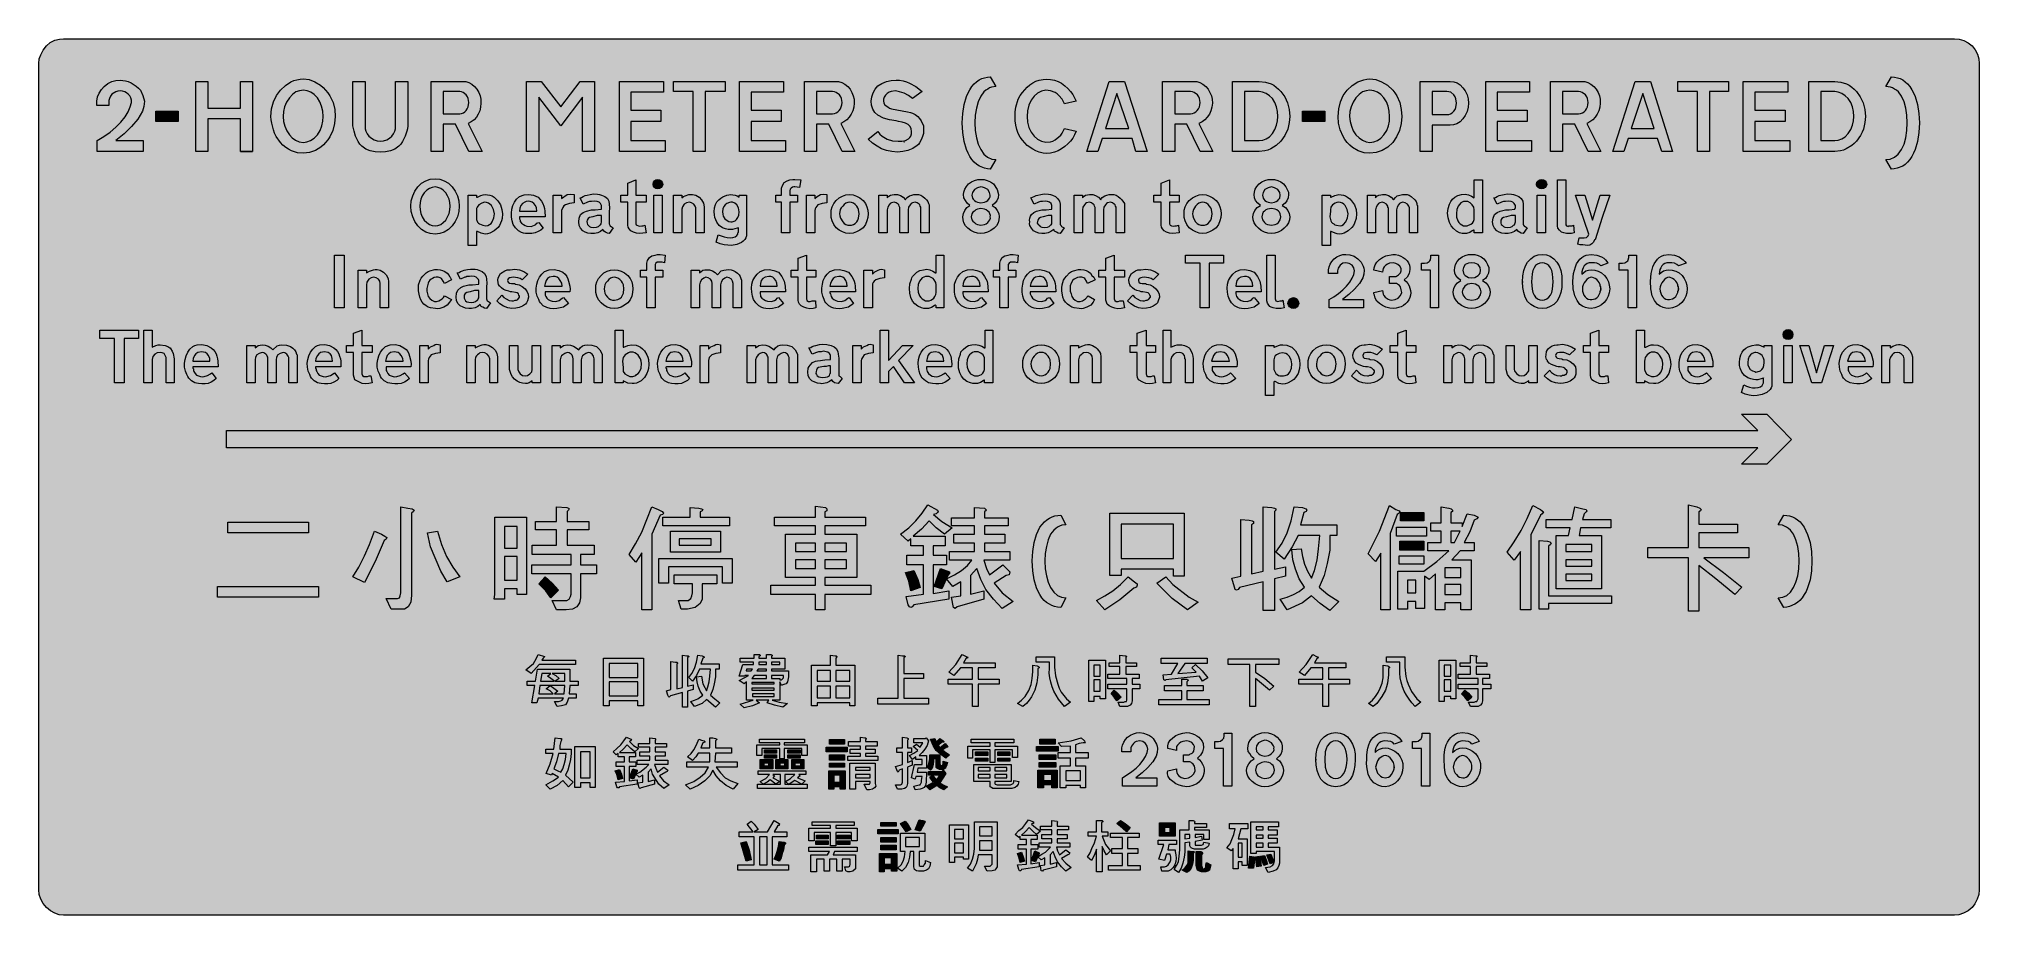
# Model space of a CAD drawing. Header units: metres. Extents: x 10 to 559, y 12 to 260.
import ezdxf

# ---------------------------------------------------------------- set-up
doc = ezdxf.new("R2010")
doc.units = ezdxf.units.M
for name, color, linetype, true_color in [('FILL_BLUE_0000FF', 7, 'Continuous', 0x0000ff), ('FILL_WHITE_FFFFFF', 7, 'Continuous', 0xffffff), ('STROKE_WHITE_FFFFFF', 7, 'Continuous', 0xffffff)]:
    doc.layers.add(name, color=color, linetype=linetype, true_color=true_color)

msp = doc.modelspace()

# ---------------------------------------------------------------- hatches: boundary and pattern name
at = {"layer": 'FILL_BLUE_0000FF', "true_color": 0x0000ff}
h = msp.add_hatch(color=7, dxfattribs=at)
h.dxf.hatch_style = 1
h.paths.add_polyline_path([(553.76, 259.97), (555.08, 259.58), (556.32, 258.96), (557.46, 258.12), (558.3, 256.98), (558.92, 255.74), (559.31, 254.42), (559.44, 253.08), (559.44, 19.26), (559.31, 17.91), (558.9, 16.56), (558.25, 15.32), (557.46, 14.22), (556.29, 13.28), (555.01, 12.6), (553.69, 12.2), (552.42, 12.06), (17.28, 12.06), (16.04, 12.2), (14.78, 12.6), (13.56, 13.28), (12.42, 14.22), (11.48, 15.36), (10.8, 16.61), (10.4, 17.92), (10.26, 19.26), (10.26, 253.08), (10.4, 254.41), (10.8, 255.6), (11.48, 256.93), (12.42, 258.12), (13.52, 259.07), (14.76, 259.74), (16.09, 259.99), (17.28, 260.1), (552.42, 260.1), (553.76, 259.97)])
at = {"layer": 'FILL_WHITE_FFFFFF', "true_color": 0xffffff}
h = msp.add_hatch(color=7, dxfattribs=at)
h.dxf.hatch_style = 1
h.paths.add_polyline_path([(26.64, 241.2), (26.64, 242.46), (26.88, 243.64), (27.31, 244.73), (27.96, 245.73), (28.8, 246.6), (29.81, 247.41), (30.91, 247.97), (32.09, 248.3), (33.3, 248.4), (34.76, 248.24), (35.55, 248.02), (36.36, 247.68), (37.78, 246.74), (38.46, 246.16), (39.06, 245.52), (39.73, 244.06), (40.14, 242.46), (40, 240.95), (39.6, 239.58), (38.99, 238.49), (38.27, 237.4), (36.49, 235.24), (34.39, 233.18), (32.04, 231.3), (39.78, 231.3), (39.78, 228.24), (26.82, 228.24), (26.82, 231.3), (28.67, 232.44), (30.42, 233.71), (32.03, 235.07), (33.48, 236.52), (34.67, 238), (35.55, 239.45), (36.16, 240.82), (36.54, 242.1), (36.47, 242.76), (36.29, 243.37), (35.99, 243.92), (35.59, 244.4), (35.12, 244.79), (34.57, 245.09), (33.96, 245.27), (33.3, 245.34), (32.66, 245.28), (32.06, 245.09), (30.96, 244.44), (30.53, 243.88), (30.24, 243.18), (30.08, 242.64), (30.06, 242.1), (30.06, 241.2), (26.64, 241.2)])
h = msp.add_hatch(color=7, dxfattribs=at)
h.dxf.hatch_style = 1
h.paths.add_polyline_path([(67.32, 237.42), (58.14, 237.42), (58.14, 228.24), (54.72, 228.24), (54.72, 248.04), (58.14, 248.04), (58.14, 240.48), (67.32, 240.48), (67.32, 248.04), (70.74, 248.04), (70.74, 228.24), (67.32, 228.24), (67.32, 237.42)])
h = msp.add_hatch(color=7, dxfattribs=at)
h.dxf.hatch_style = 1
h.paths.add_polyline_path([(88.42, 247.95), (90, 246.94), (90.74, 246.28), (91.44, 245.52), (92.08, 244.78), (92.65, 243.95), (93.6, 242.1), (94, 240.12), (94.14, 238.14), (93.97, 236.13), (93.46, 234.18), (92.62, 232.37), (92.07, 231.53), (91.44, 230.76), (90.8, 230.06), (90.1, 229.45), (88.56, 228.49), (86.88, 227.9), (85.14, 227.7), (83.47, 227.87), (81.76, 228.42), (80.93, 228.84), (80.13, 229.37), (79.37, 230.01), (78.66, 230.76), (77.47, 232.49), (77.01, 233.42), (76.68, 234.36), (76.18, 236.25), (76.02, 237.2), (75.96, 238.14), (76.15, 240.26), (76.7, 242.24), (77.55, 244.01), (78.66, 245.52), (80.08, 246.86), (81.63, 247.88), (82.46, 248.26), (83.32, 248.53), (84.21, 248.7), (85.14, 248.76), (86.78, 248.56), (88.42, 247.95)])
h.paths.add_polyline_path([(83.02, 245.05), (82.05, 244.38), (81.18, 243.36), (80.37, 242.19), (79.81, 240.89), (79.48, 239.51), (79.38, 238.14), (79.51, 236.69), (79.87, 235.33), (80.44, 234.06), (81.18, 232.92), (81.95, 232.05), (82.89, 231.37), (83.96, 230.92), (85.14, 230.76), (86.14, 230.9), (87.19, 231.3), (88.2, 231.98), (89.1, 232.92), (89.88, 234.17), (90.38, 235.46), (90.64, 236.79), (90.72, 238.14), (90.62, 239.61), (90.31, 241.02), (89.81, 242.29), (89.1, 243.36), (88.23, 244.31), (87.25, 244.98), (86.21, 245.39), (85.14, 245.52), (84.07, 245.41), (83.02, 245.05)], flags=16)
h = msp.add_hatch(color=7, dxfattribs=at)
h.dxf.hatch_style = 1
h.paths.add_polyline_path([(102.6, 235.44), (102.62, 234.65), (102.78, 234), (103.16, 233.21), (103.68, 232.56), (104.39, 231.96), (105.16, 231.5), (106.01, 231.22), (106.92, 231.12), (107.86, 231.22), (108.74, 231.5), (109.53, 231.96), (110.16, 232.56), (110.68, 233.21), (111.06, 234), (111.22, 234.65), (111.24, 235.44), (111.24, 248.04), (114.66, 248.04), (114.66, 235.44), (114.6, 234.66), (114.43, 233.93), (113.94, 232.56), (113.24, 230.99), (112.75, 230.28), (112.14, 229.68), (111.07, 228.9), (109.8, 228.4), (108.39, 228.14), (106.92, 228.06), (105.45, 228.14), (104.04, 228.4), (102.77, 228.9), (101.7, 229.68), (101.09, 230.28), (100.6, 230.99), (99.9, 232.56), (99.47, 233.93), (99.18, 235.44), (99.18, 248.04), (102.6, 248.04), (102.6, 235.44)])
h = msp.add_hatch(color=7, dxfattribs=at)
h.dxf.hatch_style = 1
h.paths.add_polyline_path([(130.14, 248.04), (131.08, 247.97), (131.98, 247.73), (132.82, 247.28), (133.56, 246.6), (134.27, 245.84), (134.8, 244.94), (135.15, 243.97), (135.36, 243), (135.41, 241.86), (135.3, 240.77), (135.04, 239.73), (134.64, 238.77), (134.1, 237.91), (133.44, 237.18), (132.65, 236.59), (131.76, 236.16), (135.72, 228.24), (131.94, 228.24), (128.16, 235.98), (124.74, 235.98), (124.74, 228.24), (121.32, 228.24), (121.32, 248.04), (130.14, 248.04)])
h.paths.add_polyline_path([(129.94, 238.93), (130.42, 239.11), (130.85, 239.41), (131.22, 239.81), (131.52, 240.28), (131.75, 240.83), (131.94, 242.1), (131.78, 243.18), (131.56, 243.72), (131.22, 244.26), (130.32, 244.91), (129.85, 245.1), (129.42, 245.16), (124.74, 245.16), (124.74, 238.86), (129.42, 238.86), (129.94, 238.93)], flags=16)
h = msp.add_hatch(color=7, dxfattribs=at)
h.dxf.hatch_style = 1
h.paths.add_polyline_path([(148.32, 248.04), (152.46, 248.04), (158.04, 240.84), (163.44, 248.04), (167.58, 248.04), (167.58, 228.24), (164.16, 228.24), (164.16, 243.54), (158.04, 235.44), (151.74, 243.54), (151.74, 228.24), (148.32, 228.24), (148.32, 248.04)])
h = msp.add_hatch(color=7, dxfattribs=at)
h.dxf.hatch_style = 1
h.paths.add_polyline_path([(174.6, 248.04), (187.02, 248.04), (187.02, 244.98), (177.84, 244.98), (177.84, 239.94), (186.3, 239.94), (186.3, 236.7), (177.84, 236.7), (177.84, 231.3), (187.56, 231.3), (187.56, 228.24), (174.6, 228.24), (174.6, 248.04)])
h = msp.add_hatch(color=7, dxfattribs=at)
h.dxf.hatch_style = 1
h.paths.add_polyline_path([(204.48, 245.16), (198.9, 245.16), (198.9, 228.24), (195.48, 228.24), (195.48, 245.16), (189.9, 245.16), (189.9, 248.04), (204.48, 248.04), (204.48, 245.16)])
h = msp.add_hatch(color=7, dxfattribs=at)
h.dxf.hatch_style = 1
h.paths.add_polyline_path([(208.62, 248.04), (221.04, 248.04), (221.04, 244.98), (211.86, 244.98), (211.86, 239.94), (220.32, 239.94), (220.32, 236.7), (211.86, 236.7), (211.86, 231.3), (221.58, 231.3), (221.58, 228.24), (208.62, 228.24), (208.62, 248.04)])
h = msp.add_hatch(color=7, dxfattribs=at)
h.dxf.hatch_style = 1
h.paths.add_polyline_path([(235.8, 248.04), (236.64, 247.97), (237.51, 247.73), (238.38, 247.28), (239.22, 246.6), (239.86, 245.84), (240.39, 244.94), (240.79, 243.97), (241.02, 243), (241.06, 241.86), (240.94, 240.77), (240.65, 239.73), (240.21, 238.77), (239.64, 237.91), (238.94, 237.18), (238.14, 236.59), (237.24, 236.16), (241.2, 228.24), (237.6, 228.24), (233.82, 235.98), (230.4, 235.98), (230.4, 228.24), (226.98, 228.24), (226.98, 248.04), (235.8, 248.04)])
h.paths.add_polyline_path([(235.43, 238.93), (235.93, 239.11), (236.39, 239.41), (236.79, 239.81), (237.13, 240.28), (237.38, 240.83), (237.54, 241.44), (237.6, 242.1), (237.44, 243.18), (237.22, 243.72), (236.88, 244.26), (235.96, 244.91), (235.44, 245.1), (234.9, 245.16), (230.4, 245.16), (230.4, 238.86), (234.9, 238.86), (235.43, 238.93)], flags=16)
h = msp.add_hatch(color=7, dxfattribs=at)
h.dxf.hatch_style = 1
h.paths.add_polyline_path([(260.64, 233.28), (260.46, 232.74), (260.1, 231.66), (259.54, 230.63), (259.21, 230.19), (258.84, 229.86), (257.64, 229.05), (256.25, 228.49), (254.76, 228.16), (253.26, 228.06), (251.68, 228.16), (250.18, 228.47), (248.78, 228.97), (247.5, 229.68), (246.24, 230.6), (244.98, 231.66), (247.68, 233.82), (248.3, 233.14), (248.96, 232.56), (250.36, 231.73), (251.86, 231.26), (253.44, 231.12), (254.53, 231.09), (255.58, 231.3), (256.45, 231.78), (256.79, 232.13), (257.04, 232.56), (257.24, 233.18), (257.29, 233.91), (257.17, 234.64), (256.86, 235.26), (256.3, 235.84), (255.51, 236.25), (254.58, 236.53), (253.62, 236.7), (252.9, 236.88), (251.03, 237.17), (249.3, 237.6), (247.68, 238.5), (246.87, 239.27), (246.31, 240.21), (245.98, 241.28), (245.88, 242.46), (246.01, 243.67), (246.37, 244.82), (246.94, 245.88), (247.68, 246.78), (248.85, 247.49), (250.15, 248), (251.53, 248.3), (252.9, 248.4), (253.9, 248.35), (254.86, 248.2), (255.8, 247.94), (256.72, 247.59), (258.52, 246.58), (260.28, 245.16), (257.58, 243.18), (256.42, 244.1), (255.15, 244.73), (253.88, 245.13), (252.72, 245.34), (251.48, 245.18), (250.92, 244.96), (250.38, 244.62), (249.88, 244.16), (249.5, 243.61), (249.29, 243.03), (249.3, 242.46), (249.4, 241.95), (249.66, 241.52), (250.06, 241.14), (250.56, 240.84), (251.03, 240.5), (251.64, 240.3), (256.14, 239.4), (256.93, 239.29), (257.58, 239.04), (258.3, 238.66), (259.02, 238.14), (259.53, 237.54), (259.96, 236.86), (260.64, 235.44), (260.64, 234), (260.64, 233.82), (260.64, 233.75), (260.64, 233.64), (260.64, 233.28)])
h = msp.add_hatch(color=7, dxfattribs=at)
h.dxf.hatch_style = 1
h.paths.add_polyline_path([(279.54, 223.2), (278.73, 223.26), (277.94, 223.45), (276.48, 224.1), (275.7, 224.57), (274.99, 225.18), (274.35, 225.92), (273.78, 226.8), (273.27, 227.73), (272.83, 228.75), (272.16, 231.03), (271.75, 233.58), (271.62, 236.34), (271.75, 238.99), (272.16, 241.49), (272.83, 243.76), (273.27, 244.77), (273.78, 245.7), (274.35, 246.58), (274.98, 247.33), (275.67, 247.95), (276.39, 248.45), (277.15, 248.83), (277.93, 249.09), (278.73, 249.25), (279.54, 249.3), (281.16, 246.6), (279.92, 246.44), (279.36, 246.22), (278.82, 245.88), (278.28, 245.55), (277.76, 245.09), (276.84, 243.9), (276.13, 242.29), (275.62, 240.46), (275.32, 238.46), (275.22, 236.34), (275.32, 234.12), (275.62, 232.09), (276.13, 230.29), (276.84, 228.78), (277.74, 227.49), (278.8, 226.6), (279.95, 226.07), (281.16, 225.9), (279.54, 223.2)])
h = msp.add_hatch(color=7, dxfattribs=at)
h.dxf.hatch_style = 1
h.paths.add_polyline_path([(299.92, 242.98), (298.98, 244.08), (298.44, 244.56), (297.88, 244.91), (296.64, 245.34), (295.97, 245.48), (295.3, 245.52), (294.03, 245.3), (292.89, 244.73), (291.96, 243.9), (291.12, 242.7), (290.5, 241.29), (290.11, 239.75), (289.98, 238.14), (290.11, 236.53), (290.5, 235.01), (291.12, 233.66), (291.96, 232.56), (292.89, 231.72), (294.03, 231.14), (295.3, 230.86), (296.64, 230.94), (297.28, 231.14), (297.88, 231.46), (298.98, 232.38), (299.49, 232.85), (299.92, 233.42), (300.6, 234.72), (303.84, 234), (303.4, 232.96), (302.87, 232), (302.25, 231.14), (301.5, 230.4), (300.66, 229.63), (299.74, 228.96), (298.77, 228.43), (297.72, 228.06), (296.64, 227.76), (295.56, 227.66), (294.48, 227.76), (293.4, 228.06), (292.46, 228.39), (291.55, 228.83), (289.98, 229.86), (288.65, 231.37), (288.03, 232.26), (287.46, 233.28), (287.09, 234.42), (286.81, 235.64), (286.62, 236.9), (286.56, 238.14), (286.62, 239.46), (286.81, 240.71), (287.46, 243), (288.03, 244.02), (288.65, 244.91), (289.98, 246.42), (290.72, 247.06), (291.55, 247.61), (292.46, 248.07), (293.4, 248.4), (294.48, 248.6), (295.56, 248.67), (296.64, 248.6), (297.72, 248.4), (298.77, 248.03), (299.74, 247.5), (300.66, 246.83), (301.5, 246.06), (302.25, 245.22), (302.87, 244.33), (303.84, 242.46), (300.6, 241.74), (299.92, 242.98)])
h = msp.add_hatch(color=7, dxfattribs=at)
h.dxf.hatch_style = 1
h.paths.add_polyline_path([(324, 228.24), (320.76, 228.24), (319.68, 231.84), (311.22, 231.84), (309.96, 228.24), (306.9, 228.24), (313.2, 248.04), (317.52, 248.04), (324, 228.24)])
h.paths.add_polyline_path([(312.12, 234.72), (318.78, 234.72), (315.36, 244.62), (312.12, 234.72)], flags=16)
h = msp.add_hatch(color=7, dxfattribs=at)
h.dxf.hatch_style = 1
h.paths.add_polyline_path([(337.14, 248.04), (337.98, 247.97), (338.85, 247.73), (339.72, 247.28), (340.56, 246.6), (341.2, 245.84), (341.73, 244.94), (342.13, 243.97), (342.36, 243), (342.4, 241.86), (342.28, 240.77), (341.99, 239.73), (341.55, 238.77), (340.98, 237.91), (340.28, 237.18), (339.48, 236.59), (338.58, 236.16), (342.54, 228.24), (338.94, 228.24), (335.16, 235.98), (331.74, 235.98), (331.74, 228.24), (328.32, 228.24), (328.32, 248.04), (337.14, 248.04)])
h.paths.add_polyline_path([(336.77, 238.93), (337.27, 239.11), (337.73, 239.41), (338.13, 239.81), (338.47, 240.28), (338.72, 240.83), (338.88, 241.44), (338.94, 242.1), (338.78, 243.18), (338.56, 243.72), (338.22, 244.26), (337.3, 244.91), (336.78, 245.1), (336.24, 245.16), (331.74, 245.16), (331.74, 238.86), (336.24, 238.86), (336.77, 238.93)], flags=16)
h = msp.add_hatch(color=7, dxfattribs=at)
h.dxf.hatch_style = 1
h.paths.add_polyline_path([(359.01, 247.34), (359.77, 246.94), (360.49, 246.45), (361.17, 245.85), (361.8, 245.16), (362.88, 243.68), (363.67, 241.99), (364.15, 240.12), (364.32, 238.14), (364.18, 236.41), (363.78, 234.54), (362.92, 232.76), (361.8, 231.12), (360.43, 229.91), (358.92, 228.96), (358.11, 228.62), (357.3, 228.4), (355.68, 228.24), (348.12, 228.24), (348.12, 248.04), (355.68, 248.04), (357.4, 247.87), (359.01, 247.34)])
h.paths.add_polyline_path([(351.54, 231.3), (355.68, 231.3), (356.65, 231.41), (357.64, 231.75), (358.59, 232.36), (359.46, 233.28), (360.06, 234.42), (360.52, 235.64), (360.8, 236.9), (360.9, 238.14), (360.8, 239.48), (360.52, 240.8), (360.06, 242.04), (359.46, 243.18), (358.56, 243.97), (357.66, 244.62), (356.6, 245.03), (355.68, 245.16), (351.54, 245.16), (351.54, 231.3)], flags=16)
h = msp.add_hatch(color=7, dxfattribs=at)
h.dxf.hatch_style = 1
h.paths.add_polyline_path([(390.31, 247.95), (391.94, 246.94), (393.48, 245.52), (394.09, 244.78), (394.6, 243.95), (395.46, 242.1), (395.87, 240.05), (396, 238.14), (395.83, 236.13), (395.35, 234.18), (394.56, 232.37), (393.48, 230.76), (392.04, 229.45), (390.44, 228.49), (388.75, 227.9), (387, 227.7), (385.35, 227.87), (383.69, 228.42), (382.06, 229.37), (381.28, 230.01), (380.52, 230.76), (379.91, 231.6), (379.4, 232.49), (378.54, 234.36), (378.14, 236.25), (378, 238.14), (378.17, 240.26), (378.65, 242.24), (379.44, 244.01), (379.95, 244.8), (380.52, 245.52), (381.96, 246.86), (383.56, 247.88), (385.25, 248.53), (386.12, 248.7), (387, 248.76), (388.65, 248.56), (390.31, 247.95)])
h.paths.add_polyline_path([(384.89, 245.05), (383.91, 244.38), (383.04, 243.36), (382.23, 242.19), (381.67, 240.89), (381.34, 239.51), (381.24, 238.14), (381.37, 236.69), (381.74, 235.33), (382.3, 234.06), (383.04, 232.92), (383.91, 232.05), (384.89, 231.37), (385.93, 230.92), (387, 230.76), (388.07, 230.9), (389.12, 231.3), (390.09, 231.98), (390.96, 232.92), (391.74, 234.17), (392.24, 235.46), (392.5, 236.79), (392.58, 238.14), (392.48, 239.61), (392.18, 241.02), (391.67, 242.29), (390.96, 243.36), (390.09, 244.31), (389.12, 244.98), (388.07, 245.39), (387, 245.52), (385.93, 245.41), (384.89, 245.05)], flags=16)
h = msp.add_hatch(color=7, dxfattribs=at)
h.dxf.hatch_style = 1
h.paths.add_polyline_path([(411.68, 247.61), (412.54, 247.05), (413.28, 246.24), (413.99, 245.34), (414.5, 244.28), (414.8, 243.13), (414.9, 241.92), (414.8, 240.71), (414.5, 239.54), (413.99, 238.43), (413.28, 237.42), (412.52, 236.61), (411.62, 236.05), (410.65, 235.72), (409.68, 235.62), (404.64, 235.62), (404.64, 228.24), (401.22, 228.24), (401.22, 248.04), (409.68, 248.04), (410.72, 247.94), (411.68, 247.61)])
h.paths.add_polyline_path([(408.78, 238.68), (409.32, 238.72), (409.84, 238.86), (410.32, 239.14), (410.76, 239.58), (411.1, 240.12), (411.32, 240.68), (411.48, 241.92), (411.32, 243.09), (411.1, 243.69), (410.76, 244.26), (409.86, 244.98), (408.78, 245.16), (404.64, 245.16), (404.64, 238.68), (408.78, 238.68)], flags=16)
h = msp.add_hatch(color=7, dxfattribs=at)
h.dxf.hatch_style = 1
h.paths.add_polyline_path([(419.76, 248.04), (432.18, 248.04), (432.18, 244.98), (423, 244.98), (423, 239.94), (431.46, 239.94), (431.46, 236.7), (423, 236.7), (423, 231.3), (432.72, 231.3), (432.72, 228.24), (419.76, 228.24), (419.76, 248.04)])
h = msp.add_hatch(color=7, dxfattribs=at)
h.dxf.hatch_style = 1
h.paths.add_polyline_path([(446.94, 248.04), (447.78, 247.97), (448.65, 247.73), (449.52, 247.28), (450.36, 246.6), (451.07, 245.84), (451.6, 244.94), (451.95, 243.97), (452.16, 243), (452.2, 241.86), (452.08, 240.77), (451.79, 239.73), (451.35, 238.77), (450.78, 237.91), (450.08, 237.18), (449.28, 236.59), (448.38, 236.16), (452.34, 228.24), (448.74, 228.24), (444.96, 235.98), (441.54, 235.98), (441.54, 228.24), (438.12, 228.24), (438.12, 248.04), (446.94, 248.04)])
h.paths.add_polyline_path([(446.62, 238.93), (447.15, 239.11), (447.61, 239.41), (448, 239.81), (448.31, 240.28), (448.55, 240.83), (448.69, 241.44), (448.74, 242.1), (448.58, 243.18), (448.36, 243.72), (448.02, 244.26), (447.1, 244.91), (446.58, 245.1), (446.04, 245.16), (441.54, 245.16), (441.54, 238.86), (446.04, 238.86), (446.62, 238.93)], flags=16)
h = msp.add_hatch(color=7, dxfattribs=at)
h.dxf.hatch_style = 1
h.paths.add_polyline_path([(472.68, 228.24), (469.62, 228.24), (468.36, 231.84), (460.08, 231.84), (458.82, 228.24), (455.76, 228.24), (462.06, 248.04), (466.38, 248.04), (472.68, 228.24)])
h.paths.add_polyline_path([(460.98, 234.72), (467.46, 234.72), (464.22, 244.62), (460.98, 234.72)], flags=16)
h = msp.add_hatch(color=7, dxfattribs=at)
h.dxf.hatch_style = 1
h.paths.add_polyline_path([(488.52, 245.16), (483.12, 245.16), (483.12, 228.24), (479.7, 228.24), (479.7, 245.16), (474.12, 245.16), (474.12, 248.04), (488.52, 248.04), (488.52, 245.16)])
h = msp.add_hatch(color=7, dxfattribs=at)
h.dxf.hatch_style = 1
h.paths.add_polyline_path([(492.66, 248.04), (505.26, 248.04), (505.26, 244.98), (495.9, 244.98), (495.9, 239.94), (504.54, 239.94), (504.54, 236.7), (495.9, 236.7), (495.9, 231.3), (505.8, 231.3), (505.8, 228.24), (492.66, 228.24), (492.66, 248.04)])
h = msp.add_hatch(color=7, dxfattribs=at)
h.dxf.hatch_style = 1
h.paths.add_polyline_path([(521.91, 247.34), (522.67, 246.94), (523.39, 246.45), (524.07, 245.85), (524.7, 245.16), (525.78, 243.68), (526.57, 241.99), (527.05, 240.12), (527.22, 238.14), (527.08, 236.41), (526.68, 234.54), (526.35, 233.63), (525.89, 232.76), (524.7, 231.12), (524.1, 230.48), (523.39, 229.91), (521.82, 228.96), (521.01, 228.62), (520.2, 228.4), (518.58, 228.24), (511.2, 228.24), (511.2, 248.04), (518.58, 248.04), (520.3, 247.87), (521.91, 247.34)])
h.paths.add_polyline_path([(514.62, 231.3), (518.58, 231.3), (519.55, 231.41), (520.54, 231.75), (521.49, 232.36), (522.36, 233.28), (523.07, 234.42), (523.57, 235.64), (523.88, 236.9), (523.98, 238.14), (523.88, 239.48), (523.57, 240.8), (523.07, 242.04), (522.36, 243.18), (521.53, 243.97), (520.56, 244.62), (519.57, 245.03), (518.58, 245.16), (514.62, 245.16), (514.62, 231.3)], flags=16)
h = msp.add_hatch(color=7, dxfattribs=at)
h.dxf.hatch_style = 1
h.paths.add_polyline_path([(539, 238.46), (538.69, 240.46), (538.19, 242.29), (537.48, 243.9), (536.56, 245.09), (536.04, 245.55), (535.5, 245.88), (534.93, 246.22), (534.31, 246.44), (532.98, 246.6), (534.6, 249.3), (535.46, 249.25), (536.28, 249.09), (537.07, 248.83), (537.82, 248.45), (538.52, 247.95), (539.18, 247.33), (539.8, 246.58), (540.36, 245.7), (540.87, 244.77), (541.3, 243.76), (541.98, 241.49), (542.38, 238.99), (542.52, 236.34), (542.38, 233.58), (541.98, 231.03), (541.3, 228.75), (540.87, 227.73), (540.36, 226.8), (539.79, 225.92), (539.17, 225.18), (538.51, 224.57), (537.84, 224.1), (536.22, 223.45), (535.41, 223.26), (534.6, 223.2), (532.98, 225.9), (534.27, 226.07), (535.43, 226.6), (536.5, 227.49), (537.48, 228.78), (538.19, 230.29), (538.69, 232.09), (539, 234.12), (539.1, 236.34), (539, 238.46)])
h = msp.add_hatch(color=7, dxfattribs=at)
h.dxf.hatch_style = 1
h.paths.add_polyline_path([(49.68, 239.58), (49.68, 236.7), (43.38, 236.7), (43.38, 239.58), (49.68, 239.58)])
h = msp.add_hatch(color=7, dxfattribs=at)
h.dxf.hatch_style = 1
h.paths.add_polyline_path([(374.22, 239.58), (374.22, 236.7), (367.92, 236.7), (367.92, 239.58), (374.22, 239.58)])
h = msp.add_hatch(color=7, dxfattribs=at)
h.dxf.hatch_style = 1
h.paths.add_polyline_path([(125.03, 219.94), (126.22, 219.21), (127.26, 218.16), (128.1, 216.99), (128.72, 215.66), (129.11, 214.24), (129.24, 212.76), (129.11, 211.18), (128.72, 209.7), (128.1, 208.36), (127.26, 207.18), (126.22, 206.13), (125.03, 205.4), (123.74, 204.98), (122.4, 204.84), (121.06, 204.98), (119.77, 205.4), (118.58, 206.13), (117.54, 207.18), (116.7, 208.36), (116.08, 209.7), (115.69, 211.18), (115.56, 212.76), (115.69, 214.24), (116.08, 215.66), (116.7, 216.99), (117.54, 218.16), (118.58, 219.21), (119.77, 219.94), (121.06, 220.36), (122.4, 220.5), (123.74, 220.36), (125.03, 219.94)])
h.paths.add_polyline_path([(120.8, 217.76), (120.05, 217.25), (119.34, 216.54), (118.76, 215.67), (118.37, 214.72), (118.15, 213.73), (118.08, 212.76), (118.15, 211.69), (118.37, 210.65), (118.76, 209.67), (119.34, 208.8), (120.05, 208.09), (120.8, 207.59), (121.59, 207.28), (122.4, 207.18), (123.21, 207.28), (124, 207.59), (124.75, 208.09), (125.46, 208.8), (125.96, 209.67), (126.36, 210.65), (126.62, 211.69), (126.72, 212.76), (126.62, 213.73), (126.36, 214.72), (125.96, 215.67), (125.46, 216.54), (124.75, 217.25), (124, 217.76), (123.21, 218.06), (122.4, 218.16), (121.59, 218.06), (120.8, 217.76)], flags=16)
h = msp.add_hatch(color=7, dxfattribs=at)
h.dxf.hatch_style = 1
h.paths.add_polyline_path([(179.34, 207.48), (179.5, 207.32), (180, 207.18), (180.38, 207.11), (180.9, 207.18), (181.35, 207.2), (181.8, 207.36), (182.16, 205.2), (180.29, 205.02), (179.4, 205.1), (178.56, 205.38), (177.86, 205.76), (177.3, 206.28), (177.05, 206.82), (176.94, 207.36), (176.94, 213.84), (174.96, 213.84), (174.96, 215.82), (176.94, 215.82), (176.94, 219.24), (179.28, 220.14), (179.28, 215.82), (182.16, 215.82), (182.16, 213.84), (179.28, 213.84), (179.28, 207.72), (179.34, 207.48)])
h = msp.add_hatch(color=7, dxfattribs=at)
h.dxf.hatch_style = 1
h.paths.add_polyline_path([(186.72, 218.38), (186.39, 217.98), (185.93, 217.72), (185.4, 217.62), (184.9, 217.72), (184.5, 217.98), (184.24, 218.38), (184.14, 218.88), (184.24, 219.48), (184.5, 219.94), (184.9, 220.22), (185.4, 220.32), (185.93, 220.22), (186.39, 219.94), (186.72, 219.48), (186.84, 218.88), (186.72, 218.38)])
h = msp.add_hatch(color=7, dxfattribs=at)
h.dxf.hatch_style = 1
h.paths.add_polyline_path([(222.84, 205.2), (220.5, 205.2), (220.5, 213.84), (218.88, 213.84), (218.88, 215.82), (220.5, 215.82), (220.5, 217.8), (220.79, 218.61), (221.22, 219.42), (222.03, 219.92), (222.84, 220.14), (223.63, 220.3), (224.28, 220.32), (225.9, 220.14), (225.54, 217.98), (224.91, 218.14), (224.28, 218.16), (224.1, 218.16), (223.92, 218.16), (223.56, 218.12), (223.2, 217.8), (222.95, 217.51), (222.84, 217.08), (222.84, 215.82), (225, 215.82), (225, 213.84), (222.84, 213.84), (222.84, 205.2)])
h = msp.add_hatch(color=7, dxfattribs=at)
h.dxf.hatch_style = 1
h.paths.add_polyline_path([(281.93, 210.64), (282.06, 209.7), (281.99, 208.86), (281.74, 208.01), (281.3, 207.19), (280.62, 206.46), (279.75, 205.86), (278.8, 205.4), (277.81, 205.12), (276.84, 205.02), (275.9, 205.12), (274.97, 205.4), (274.08, 205.86), (273.24, 206.46), (272.56, 207.19), (272.11, 208.01), (271.87, 208.86), (271.8, 209.7), (271.93, 210.64), (272.32, 211.52), (272.94, 212.31), (273.78, 212.94), (273.01, 213.59), (272.52, 214.38), (272.11, 215.12), (271.98, 216), (272.08, 216.73), (272.36, 217.53), (272.82, 218.33), (273.42, 219.06), (274.26, 219.64), (275.13, 220.03), (276, 220.25), (276.84, 220.32), (277.78, 220.25), (278.71, 220.03), (279.6, 219.64), (280.44, 219.06), (281.52, 217.44), (281.88, 216), (281.75, 215.09), (281.38, 214.27), (280.82, 213.54), (280.08, 212.94), (280.92, 212.31), (281.54, 211.52), (281.93, 210.64)])
h.paths.add_polyline_path([(275.04, 211.32), (274.6, 210.99), (274.32, 210.58), (274.14, 209.7), (274.32, 208.89), (274.6, 208.49), (275.04, 208.08), (275.47, 207.74), (275.94, 207.52), (276.84, 207.36), (277.9, 207.52), (278.38, 207.74), (278.82, 208.08), (279.45, 208.89), (279.58, 209.3), (279.54, 209.7), (279.58, 210.13), (279.45, 210.58), (279.19, 210.99), (278.82, 211.32), (278.38, 211.66), (277.9, 211.88), (276.84, 212.04), (275.94, 211.88), (275.47, 211.66), (275.04, 211.32)], flags=16)
h.paths.add_polyline_path([(278.38, 214.04), (278.82, 214.38), (279.31, 215.03), (279.48, 215.42), (279.54, 215.82), (279.31, 216.63), (278.82, 217.44), (277.9, 217.94), (277.38, 218.1), (276.84, 218.16), (275.94, 217.94), (275.04, 217.44), (274.48, 216.63), (274.32, 215.82), (274.48, 215.03), (274.7, 214.68), (275.04, 214.38), (275.47, 214.04), (275.94, 213.82), (276.84, 213.66), (277.9, 213.82), (278.38, 214.04)], flags=16)
h = msp.add_hatch(color=7, dxfattribs=at)
h.dxf.hatch_style = 1
h.paths.add_polyline_path([(330.43, 207.32), (330.84, 207.18), (331.36, 207.11), (331.74, 207.18), (332.28, 207.2), (332.82, 207.36), (333, 205.2), (331.2, 205.02), (330.27, 205.1), (329.4, 205.38), (328.72, 205.76), (328.32, 206.28), (328, 206.82), (327.96, 207.36), (327.96, 213.84), (325.8, 213.84), (325.8, 215.82), (327.96, 215.82), (327.96, 219.24), (330.3, 220.14), (330.3, 215.82), (333, 215.82), (333, 213.84), (330.3, 213.84), (330.3, 207.72), (330.43, 207.32)])
h = msp.add_hatch(color=7, dxfattribs=at)
h.dxf.hatch_style = 1
h.paths.add_polyline_path([(364.18, 210.64), (364.32, 209.7), (364.22, 208.86), (363.91, 208.01), (363.41, 207.19), (362.7, 206.46), (361.93, 205.86), (361.03, 205.4), (360.07, 205.12), (359.1, 205.02), (358.13, 205.12), (357.16, 205.4), (356.26, 205.86), (355.5, 206.46), (354.79, 207.19), (354.28, 208.01), (353.98, 208.86), (353.88, 209.7), (354.01, 210.64), (354.42, 211.52), (355.09, 212.31), (356.04, 212.94), (355.25, 213.59), (354.6, 214.38), (354.35, 215.12), (354.24, 216), (354.31, 216.73), (354.55, 217.53), (355, 218.33), (355.68, 219.06), (356.42, 219.64), (357.25, 220.03), (358.16, 220.25), (359.1, 220.32), (360.04, 220.25), (360.94, 220.03), (361.78, 219.64), (362.52, 219.06), (363.19, 218.25), (363.6, 217.44), (363.91, 216.65), (363.96, 216), (363.86, 215.09), (363.53, 214.27), (362.97, 213.54), (362.16, 212.94), (363.1, 212.31), (363.78, 211.52), (364.18, 210.64)])
h.paths.add_polyline_path([(357.12, 211.32), (356.78, 210.99), (356.56, 210.58), (356.4, 209.7), (356.56, 208.89), (357.12, 208.08), (357.56, 207.74), (358.04, 207.52), (359.1, 207.36), (360.16, 207.52), (360.64, 207.74), (361.08, 208.08), (361.64, 208.89), (361.8, 209.7), (361.64, 210.58), (361.42, 210.99), (361.08, 211.32), (360.64, 211.66), (360.16, 211.88), (359.1, 212.04), (358.04, 211.88), (357.56, 211.66), (357.12, 211.32)], flags=16)
h.paths.add_polyline_path([(360.47, 214.04), (360.9, 214.38), (361.24, 214.68), (361.46, 215.03), (361.62, 215.82), (361.46, 216.63), (360.9, 217.44), (360, 217.94), (359.1, 218.16), (358.2, 217.94), (357.3, 217.44), (356.74, 216.63), (356.58, 215.82), (356.74, 215.03), (356.96, 214.68), (357.3, 214.38), (357.73, 214.04), (358.2, 213.82), (359.1, 213.66), (360, 213.82), (360.47, 214.04)], flags=16)
h = msp.add_hatch(color=7, dxfattribs=at)
h.dxf.hatch_style = 1
h.paths.add_polyline_path([(413.82, 205.02), (413.1, 205.04), (412.38, 205.2), (411.47, 205.7), (410.67, 206.37), (410, 207.17), (409.5, 208.08), (409.1, 209.43), (408.96, 210.76), (409.1, 212.05), (409.5, 213.3), (409.86, 214.02), (410.36, 214.68), (411.05, 215.28), (411.91, 215.74), (412.92, 216), (413.96, 216.11), (414.92, 215.96), (415.78, 215.6), (416.52, 215.1), (416.52, 220.14), (418.86, 220.14), (418.86, 205.2), (416.52, 205.2), (416.52, 205.74), (416.52, 205.85), (416.52, 205.92), (416.34, 205.92), (415.98, 205.74), (415.31, 205.31), (414.36, 205.02), (413.82, 205.02)])
h.paths.add_polyline_path([(416.01, 207.96), (416.34, 208.44), (416.5, 208.98), (416.52, 209.52), (416.52, 211.68), (416.39, 212.47), (415.98, 213.12), (415.35, 213.71), (414.72, 214.02), (414.54, 214.02), (414.01, 214.09), (413.51, 214.04), (413.07, 213.89), (412.74, 213.66), (412.31, 213.21), (412.02, 212.76), (411.61, 211.76), (411.46, 210.69), (411.54, 209.62), (411.84, 208.62), (412.13, 208.1), (412.56, 207.72), (413.46, 207.18), (414.54, 207.18), (415.58, 207.61), (416.01, 207.96)], flags=16)
h = msp.add_hatch(color=7, dxfattribs=at)
h.dxf.hatch_style = 1
h.paths.add_polyline_path([(436.92, 218.38), (436.59, 217.98), (436.13, 217.72), (435.6, 217.62), (435.07, 217.72), (434.61, 217.98), (434.28, 218.38), (434.16, 218.88), (434.28, 219.48), (434.61, 219.94), (435.07, 220.22), (435.6, 220.32), (436.13, 220.22), (436.59, 219.94), (436.92, 219.48), (437.04, 218.88), (436.92, 218.38)])
h = msp.add_hatch(color=7, dxfattribs=at)
h.dxf.hatch_style = 1
h.paths.add_polyline_path([(440.1, 220.14), (442.44, 220.14), (442.44, 207.72), (442.46, 207.45), (442.62, 207.18), (443.16, 207), (443.16, 207.18), (443.88, 207.18), (444.24, 207.2), (444.6, 207.36), (444.78, 205.2), (444.06, 205.04), (443.34, 205.02), (442.62, 205.04), (441.9, 205.2), (441.2, 205.36), (440.64, 205.92), (440.23, 206.55), (440.1, 207.18), (440.1, 220.14)])
h = msp.add_hatch(color=7, dxfattribs=at)
h.dxf.hatch_style = 1
h.paths.add_polyline_path([(135.98, 215.94), (136.62, 216), (137.95, 215.84), (138.57, 215.62), (139.14, 215.28), (140.18, 214.27), (140.94, 213.12), (141.35, 211.79), (141.48, 210.6), (141.41, 209.25), (141.25, 208.58), (140.94, 207.9), (140.63, 207.26), (140.24, 206.69), (139.75, 206.18), (139.14, 205.74), (137.95, 205.09), (137.29, 204.9), (136.62, 204.84), (135.47, 205.07), (134.46, 205.56), (134.1, 205.56), (134.1, 201.6), (131.76, 201.6), (131.76, 215.82), (134.1, 215.82), (134.1, 215.28), (134.46, 215.28), (135.41, 215.78), (135.98, 215.94)])
h.paths.add_polyline_path([(134.16, 212.08), (134.1, 211.68), (134.1, 208.98), (134.42, 208.22), (134.66, 207.92), (135, 207.72), (135.9, 207.32), (136.8, 207.18), (137.33, 207.27), (137.84, 207.52), (138.27, 207.86), (138.6, 208.26), (139.08, 209.4), (139.19, 210.6), (138.95, 211.8), (138.42, 212.94), (137.5, 213.59), (136.98, 213.78), (136.44, 213.84), (135.63, 213.62), (134.82, 213.12), (134.33, 212.47), (134.16, 212.08)], flags=16)
h = msp.add_hatch(color=7, dxfattribs=at)
h.dxf.hatch_style = 1
h.paths.add_polyline_path([(146.5, 208.8), (146.52, 208.44), (146.9, 207.92), (147.42, 207.54), (147.88, 207.23), (148.43, 207.07), (149.58, 207), (150.53, 207.32), (150.9, 207.56), (151.2, 207.9), (151.74, 208.08), (153, 206.46), (152.35, 205.94), (151.56, 205.56), (150.72, 205.22), (149.83, 205.02), (148.9, 204.95), (147.96, 205.02), (147.42, 205.08), (146.9, 205.25), (145.98, 205.74), (145.13, 206.57), (144.54, 207.54), (144.21, 208.54), (144.02, 209.63), (144.01, 210.75), (144.18, 211.86), (144.42, 212.9), (144.86, 213.86), (145.5, 214.72), (146.34, 215.46), (147.61, 215.94), (148.95, 216.05), (150.29, 215.81), (151.56, 215.28), (152.51, 214.16), (152.88, 213.51), (153.18, 212.76), (153.39, 212.05), (153.5, 211.3), (153.54, 209.7), (146.34, 209.7), (146.34, 209.63), (146.34, 209.52), (146.34, 209.16), (146.5, 208.8)])
h.paths.add_polyline_path([(151.09, 212.27), (150.84, 212.94), (150.39, 213.46), (149.94, 213.84), (149.37, 214.04), (148.79, 214.11), (148.24, 214.04), (147.78, 213.84), (147.17, 213.46), (146.7, 212.94), (146.45, 212.13), (146.34, 211.32), (151.2, 211.32), (151.09, 212.27)], flags=16)
h = msp.add_hatch(color=7, dxfattribs=at)
h.dxf.hatch_style = 1
h.paths.add_polyline_path([(159.84, 216), (160.83, 216.14), (161.82, 216), (161.82, 213.66), (160.49, 213.53), (159.3, 213.12), (158.87, 212.83), (158.58, 212.4), (158.22, 211.5), (158.22, 205.2), (155.88, 205.2), (155.88, 215.82), (158.22, 215.82), (158.22, 214.92), (159.84, 216)])
h = msp.add_hatch(color=7, dxfattribs=at)
h.dxf.hatch_style = 1
h.paths.add_polyline_path([(163.89, 215.21), (164.34, 215.46), (164.88, 215.71), (165.42, 215.82), (166.32, 216.07), (167.22, 216.18), (168.39, 216.14), (168.99, 216.03), (169.56, 215.82), (170.44, 215.44), (171.18, 214.92), (171.58, 214.11), (171.72, 213.3), (171.79, 212.22), (171.72, 211.14), (171.72, 207.72), (171.9, 207.36), (172.01, 207.11), (172.26, 207), (172.8, 206.64), (171.72, 205.02), (171.18, 205.13), (170.64, 205.38), (170.21, 205.67), (169.92, 206.1), (169.27, 205.58), (168.48, 205.2), (167.49, 205.04), (166.5, 205.02), (165.69, 205.13), (164.88, 205.38), (164.25, 205.79), (163.62, 206.46), (163.21, 207.29), (163.08, 208.26), (163.21, 209.34), (163.62, 210.42), (164.36, 210.94), (165.24, 211.32), (166.68, 211.68), (167.76, 211.68), (169.56, 211.86), (169.56, 212.4), (169.56, 212.94), (169.2, 213.48), (168.82, 213.89), (168.3, 214.02), (167.49, 214.16), (166.68, 214.02), (166.14, 214.02), (165.6, 213.84), (164.34, 213.3), (163.44, 215.1), (163.89, 215.21)])
h.paths.add_polyline_path([(168.12, 206.82), (168.64, 206.96), (169.02, 207.36), (169.27, 207.47), (169.38, 207.72), (169.56, 208.26), (169.56, 210.06), (168.3, 210.06), (167.04, 209.7), (166.14, 209.52), (165.71, 209.23), (165.42, 208.8), (165.35, 208.42), (165.42, 207.9), (165.53, 207.56), (165.78, 207.36), (166.14, 206.96), (166.5, 206.82), (167.31, 206.69), (168.12, 206.82)], flags=16)
h = msp.add_hatch(color=7, dxfattribs=at)
h.dxf.hatch_style = 1
h.paths.add_polyline_path([(186.66, 215.82), (186.66, 205.2), (184.32, 205.2), (184.32, 215.82), (186.66, 215.82)])
h = msp.add_hatch(color=7, dxfattribs=at)
h.dxf.hatch_style = 1
h.paths.add_polyline_path([(193.61, 213.71), (192.96, 213.3), (192.4, 212.51), (192.24, 211.86), (192.24, 205.2), (189.9, 205.2), (189.9, 215.82), (192.24, 215.82), (192.24, 215.1), (192.68, 215.44), (193.16, 215.69), (194.22, 216), (194.76, 216.07), (195.28, 216.05), (196.2, 215.82), (197.14, 215.26), (197.82, 214.56), (198.38, 213.57), (198.54, 212.58), (198.54, 205.2), (196.2, 205.2), (196.2, 212.22), (196.06, 212.76), (195.66, 213.3), (195.03, 213.71), (194.4, 213.84), (193.61, 213.71)])
h = msp.add_hatch(color=7, dxfattribs=at)
h.dxf.hatch_style = 1
h.paths.add_polyline_path([(210.6, 215.82), (210.6, 204.3), (210.4, 203.78), (210.08, 203.3), (209.64, 202.86), (209.11, 202.48), (207.82, 201.9), (206.28, 201.6), (204.19, 201.78), (203.07, 202.06), (201.96, 202.5), (202.5, 204.66), (204.21, 204.01), (205.08, 203.82), (205.92, 203.76), (206.69, 203.85), (207.34, 204.1), (207.82, 204.44), (208.08, 204.84), (208.08, 205.2), (208.26, 205.38), (208.26, 206.28), (208.26, 206.64), (207.9, 206.46), (206.64, 206.1), (206.28, 206.1), (206.1, 206.1), (205.33, 206.17), (204.58, 206.33), (203.76, 206.64), (202.86, 207.29), (202.12, 208.22), (201.61, 209.48), (201.47, 210.25), (201.42, 211.14), (201.52, 212.26), (201.78, 213.19), (202.18, 213.95), (202.68, 214.56), (203.25, 215.04), (203.85, 215.39), (205.02, 215.82), (206.1, 216), (206.73, 215.98), (207.36, 215.82), (207.9, 215.62), (208.44, 215.28), (208.44, 215.82), (210.6, 215.82)])
h.paths.add_polyline_path([(205.02, 213.48), (204.52, 213.14), (204.12, 212.65), (203.86, 211.99), (203.76, 211.14), (203.82, 210.46), (203.97, 209.91), (204.46, 209.12), (205.05, 208.66), (205.56, 208.44), (206.1, 208.26), (206.46, 208.31), (207.36, 208.62), (207.76, 208.96), (208.1, 209.48), (208.35, 210.19), (208.44, 211.14), (208.26, 212.3), (207.81, 213.1), (207.22, 213.6), (206.64, 213.84), (206.1, 213.84), (205.76, 213.8), (205.02, 213.48)], flags=16)
h = msp.add_hatch(color=7, dxfattribs=at)
h.dxf.hatch_style = 1
h.paths.add_polyline_path([(230.53, 215.46), (231.48, 216), (232.38, 216.14), (233.28, 216), (233.28, 213.66), (231.95, 213.53), (230.76, 213.12), (230.22, 212.4), (229.97, 211.95), (229.86, 211.5), (229.86, 205.2), (227.52, 205.2), (227.52, 215.82), (229.86, 215.82), (229.86, 214.92), (230.53, 215.46)])
h = msp.add_hatch(color=7, dxfattribs=at)
h.dxf.hatch_style = 1
h.paths.add_polyline_path([(234.79, 212.56), (235.27, 213.51), (235.98, 214.38), (236.82, 215.09), (237.73, 215.6), (238.71, 215.9), (239.76, 216), (240.73, 215.9), (241.72, 215.6), (242.67, 215.09), (243.54, 214.38), (244.22, 213.51), (244.66, 212.56), (244.91, 211.57), (244.98, 210.6), (244.91, 209.55), (244.66, 208.55), (244.22, 207.59), (243.54, 206.64), (242.67, 205.93), (241.72, 205.43), (240.73, 205.12), (239.76, 205.02), (238.71, 205.12), (237.73, 205.43), (236.82, 205.93), (235.98, 206.64), (235.27, 207.59), (234.79, 208.55), (234.54, 209.55), (234.54, 210.6), (234.54, 211.57), (234.79, 212.56)])
h.paths.add_polyline_path([(238.7, 213.57), (238.22, 213.23), (237.78, 212.76), (237.34, 212.3), (237.06, 211.75), (236.88, 210.6), (236.94, 209.96), (237.13, 209.36), (237.78, 208.26), (238.22, 207.82), (238.7, 207.54), (239.22, 207.4), (239.76, 207.36), (240.3, 207.4), (240.82, 207.54), (241.3, 207.82), (241.74, 208.26), (242.08, 208.8), (242.3, 209.36), (242.46, 210.6), (242.3, 211.75), (242.08, 212.3), (241.74, 212.76), (241.3, 213.23), (240.82, 213.57), (240.3, 213.77), (239.76, 213.84), (239.22, 213.77), (238.7, 213.57)], flags=16)
h = msp.add_hatch(color=7, dxfattribs=at)
h.dxf.hatch_style = 1
h.paths.add_polyline_path([(253.8, 212.76), (253.69, 213.1), (253.44, 213.3), (252.9, 213.71), (252.36, 213.84), (251.57, 213.68), (251.22, 213.46), (250.92, 213.12), (250.51, 212.47), (250.38, 211.68), (250.38, 205.2), (248.04, 205.2), (248.04, 215.82), (250.38, 215.82), (250.38, 215.1), (250.83, 215.53), (251.28, 215.82), (251.82, 215.98), (252.36, 216), (253.27, 216), (254.11, 215.75), (254.89, 215.27), (255.6, 214.56), (255.77, 214.91), (256, 215.17), (256.68, 215.64), (257.31, 215.89), (257.94, 216), (258.61, 216.07), (259.27, 216), (259.89, 215.8), (260.46, 215.46), (261.07, 215.02), (261.54, 214.54), (261.88, 214.02), (262.08, 213.48), (262.26, 213.12), (262.26, 212.76), (262.26, 205.2), (259.92, 205.2), (259.92, 212.22), (259.9, 212.49), (259.74, 212.76), (259.63, 213.1), (259.38, 213.3), (258.84, 213.71), (258.3, 213.84), (257.51, 213.68), (257.16, 213.46), (256.86, 213.12), (256.45, 212.47), (256.32, 211.68), (256.32, 205.2), (253.98, 205.2), (253.98, 212.22), (253.98, 212.4), (253.8, 212.76)])
h = msp.add_hatch(color=7, dxfattribs=at)
h.dxf.hatch_style = 1
h.paths.add_polyline_path([(291.96, 215.46), (292.5, 215.71), (293.04, 215.82), (293.87, 216.07), (294.84, 216.18), (296.01, 216.14), (296.61, 216.03), (297.18, 215.82), (297.97, 215.44), (298.62, 214.92), (299.12, 214.11), (299.34, 213.3), (299.34, 211.14), (299.34, 207.72), (299.36, 207.47), (299.52, 207.36), (299.7, 207), (300.42, 206.64), (299.34, 205.02), (298.8, 205.13), (298.26, 205.38), (297.77, 205.67), (297.6, 205.86), (297.54, 206.1), (296.73, 205.58), (295.92, 205.2), (295.02, 205.04), (294.12, 205.02), (293.31, 205.13), (292.5, 205.38), (291.8, 205.79), (291.24, 206.46), (290.77, 207.29), (290.66, 207.75), (290.7, 208.26), (290.63, 208.8), (290.7, 209.34), (290.9, 209.88), (291.24, 210.42), (291.89, 210.94), (292.68, 211.32), (294.12, 211.68), (295.38, 211.68), (297, 211.86), (297, 212.4), (297, 212.94), (296.82, 213.48), (296.28, 213.89), (295.74, 214.02), (295.09, 214.16), (294.3, 214.02), (293.76, 214.02), (293.22, 213.84), (291.96, 213.3), (291.06, 215.1), (291.96, 215.46)])
h.paths.add_polyline_path([(295.74, 206.82), (296.19, 206.96), (296.64, 207.36), (296.82, 207.47), (297, 207.72), (297, 208.26), (297, 210.06), (295.92, 210.06), (294.48, 209.7), (293.76, 209.52), (293.33, 209.23), (293.04, 208.8), (292.88, 208.42), (292.86, 207.9), (293.06, 207.56), (293.19, 207.42), (293.4, 207.36), (293.69, 206.96), (294.12, 206.82), (294.93, 206.69), (295.74, 206.82)], flags=16)
h = msp.add_hatch(color=7, dxfattribs=at)
h.dxf.hatch_style = 1
h.paths.add_polyline_path([(309.06, 212.76), (308.95, 213.1), (308.7, 213.3), (308.16, 213.71), (307.62, 213.84), (306.83, 213.68), (306.48, 213.46), (306.18, 213.12), (305.77, 212.47), (305.64, 211.68), (305.64, 205.2), (303.3, 205.2), (303.3, 215.82), (305.64, 215.82), (305.64, 215.1), (306.09, 215.53), (306.54, 215.82), (307.08, 215.98), (307.62, 216), (308.53, 216), (309.37, 215.75), (310.15, 215.27), (310.86, 214.56), (311.03, 214.91), (311.26, 215.17), (311.94, 215.64), (312.57, 215.89), (313.2, 216), (313.87, 216.07), (314.53, 216), (315.15, 215.8), (315.72, 215.46), (316.33, 215.02), (316.82, 214.54), (317.52, 213.48), (317.52, 213.12), (317.52, 212.76), (317.52, 205.2), (315.18, 205.2), (315.18, 212.22), (315.16, 212.49), (315, 212.76), (314.89, 213.1), (314.64, 213.3), (314.1, 213.71), (313.56, 213.84), (312.77, 213.68), (312.42, 213.46), (312.12, 213.12), (311.71, 212.47), (311.58, 211.68), (311.58, 205.2), (309.24, 205.2), (309.24, 212.22), (309.24, 212.29), (309.24, 212.4), (309.06, 212.76)])
h = msp.add_hatch(color=7, dxfattribs=at)
h.dxf.hatch_style = 1
h.paths.add_polyline_path([(334.69, 212.56), (335.17, 213.51), (335.88, 214.38), (336.75, 215.09), (337.7, 215.6), (338.69, 215.9), (339.66, 216), (340.63, 215.9), (341.62, 215.6), (342.57, 215.09), (343.44, 214.38), (344.12, 213.51), (344.56, 212.56), (344.81, 211.57), (344.88, 210.6), (344.81, 209.55), (344.56, 208.55), (344.12, 207.59), (343.44, 206.64), (342.57, 205.93), (341.62, 205.43), (340.63, 205.12), (339.66, 205.02), (338.69, 205.12), (337.7, 205.43), (336.75, 205.93), (335.88, 206.64), (335.17, 207.59), (334.69, 208.55), (334.44, 209.55), (334.44, 210.6), (334.44, 211.57), (334.69, 212.56)])
h.paths.add_polyline_path([(338.6, 213.57), (338.12, 213.23), (337.68, 212.76), (337.31, 212.3), (337.03, 211.75), (336.84, 211.17), (336.78, 210.6), (336.84, 209.96), (337.03, 209.36), (337.68, 208.26), (338.12, 207.82), (338.6, 207.54), (339.12, 207.4), (339.66, 207.36), (340.2, 207.4), (340.72, 207.54), (341.2, 207.82), (341.64, 208.26), (341.98, 208.8), (342.2, 209.36), (342.36, 210.6), (342.2, 211.75), (341.98, 212.3), (341.64, 212.76), (341.2, 213.23), (340.72, 213.57), (340.2, 213.77), (339.66, 213.84), (339.12, 213.77), (338.6, 213.57)], flags=16)
h = msp.add_hatch(color=7, dxfattribs=at)
h.dxf.hatch_style = 1
h.paths.add_polyline_path([(379.51, 215.84), (380.13, 215.62), (380.7, 215.28), (381.31, 214.82), (381.82, 214.27), (382.68, 213.12), (383.08, 211.79), (383.22, 210.6), (383.08, 209.25), (382.68, 207.9), (382.35, 207.26), (381.91, 206.69), (380.88, 205.74), (379.69, 205.09), (379.03, 204.9), (378.36, 204.84), (377.72, 204.9), (377.12, 205.07), (376.02, 205.56), (375.91, 205.56), (375.84, 205.56), (375.84, 201.6), (373.5, 201.6), (373.5, 215.82), (375.84, 215.82), (375.84, 215.28), (376.02, 215.28), (377.03, 215.78), (378.18, 216), (379.51, 215.84)])
h.paths.add_polyline_path([(375.84, 211.68), (375.84, 211.32), (375.66, 209.7), (375.84, 208.98), (375.9, 208.58), (376.09, 208.22), (376.37, 207.92), (376.74, 207.72), (377.07, 207.48), (377.5, 207.32), (378.54, 207.18), (379.05, 207.27), (379.48, 207.52), (380.16, 208.26), (380.66, 209.4), (380.81, 210.6), (380.59, 211.8), (379.98, 212.94), (379.65, 213.31), (379.21, 213.59), (378.71, 213.78), (378.18, 213.84), (377.67, 213.78), (377.21, 213.62), (376.38, 213.12), (375.97, 212.47), (375.84, 211.68)], flags=16)
h = msp.add_hatch(color=7, dxfattribs=at)
h.dxf.hatch_style = 1
h.paths.add_polyline_path([(392.04, 212.76), (391.68, 213.3), (391.05, 213.71), (390.42, 213.84), (389.79, 213.68), (389.46, 213.46), (389.16, 213.12), (388.75, 212.47), (388.62, 211.68), (388.62, 205.2), (386.28, 205.2), (386.28, 215.82), (388.62, 215.82), (388.62, 215.1), (389, 215.53), (389.52, 215.82), (390.06, 215.98), (390.6, 216), (391.43, 216), (392.26, 215.75), (393.03, 215.27), (393.66, 214.56), (394.2, 215.17), (394.74, 215.64), (395.46, 215.89), (396.18, 216), (396.85, 216.07), (397.51, 216), (398.13, 215.8), (398.7, 215.46), (399.71, 214.54), (400.09, 214.02), (400.32, 213.48), (400.32, 213.12), (400.48, 212.94), (400.5, 212.76), (400.5, 205.2), (398.16, 205.2), (398.16, 212.22), (397.98, 212.76), (397.62, 213.3), (396.99, 213.71), (396.36, 213.84), (395.73, 213.68), (395.4, 213.46), (395.1, 213.12), (394.69, 212.47), (394.56, 211.68), (394.56, 205.2), (392.22, 205.2), (392.22, 212.22), (392.04, 212.4), (392.04, 212.76)])
h = msp.add_hatch(color=7, dxfattribs=at)
h.dxf.hatch_style = 1
h.paths.add_polyline_path([(422.55, 215.21), (423, 215.46), (423.54, 215.71), (424.08, 215.82), (424.98, 216.07), (425.88, 216.18), (427.05, 216.14), (427.65, 216.03), (428.22, 215.82), (429.1, 215.44), (429.84, 214.92), (430.25, 214.11), (430.38, 213.3), (430.38, 211.14), (430.38, 207.72), (430.4, 207.47), (430.56, 207.36), (430.67, 207.11), (430.92, 207), (431.46, 206.64), (430.38, 205.02), (429.84, 205.13), (429.3, 205.38), (428.87, 205.67), (428.58, 206.1), (427.91, 205.58), (426.96, 205.2), (426.13, 205.04), (425.16, 205.02), (424.35, 205.13), (423.54, 205.38), (422.91, 205.79), (422.28, 206.46), (421.88, 207.29), (421.74, 208.26), (421.88, 209.34), (422.28, 210.42), (423.02, 210.94), (423.9, 211.32), (425.34, 211.68), (426.42, 211.68), (428.04, 211.86), (428.22, 212.4), (428.22, 212.94), (427.86, 213.48), (427.48, 213.89), (426.96, 214.02), (426.15, 214.16), (425.34, 214.02), (424.8, 214.02), (424.26, 213.84), (423, 213.3), (422.1, 215.1), (422.55, 215.21)])
h.paths.add_polyline_path([(426.78, 206.82), (427.3, 206.96), (427.68, 207.36), (427.93, 207.47), (428.04, 207.72), (428.22, 208.26), (428.22, 210.06), (426.96, 210.06), (425.7, 209.7), (424.8, 209.52), (424.37, 209.23), (424.08, 208.8), (424.01, 208.42), (424.08, 207.9), (424.19, 207.56), (424.44, 207.36), (424.8, 206.96), (425.16, 206.82), (425.97, 206.69), (426.78, 206.82)], flags=16)
h = msp.add_hatch(color=7, dxfattribs=at)
h.dxf.hatch_style = 1
h.paths.add_polyline_path([(436.68, 215.82), (436.68, 205.2), (434.34, 205.2), (434.34, 215.82), (436.68, 215.82)])
h = msp.add_hatch(color=7, dxfattribs=at)
h.dxf.hatch_style = 1
h.paths.add_polyline_path([(448.92, 204.84), (445.14, 215.82), (447.84, 215.82), (450, 208.8), (452.16, 215.82), (454.86, 215.82), (452.72, 209.52), (450.72, 203.22), (450.54, 203.22), (450.28, 202.59), (449.82, 202.07), (449.22, 201.73), (448.56, 201.6), (447.3, 201.78), (446.51, 201.8), (445.86, 201.96), (446.22, 203.76), (447.66, 203.76), (448.33, 203.9), (448.74, 204.3), (448.92, 204.84)])
h = msp.add_hatch(color=7, dxfattribs=at)
h.dxf.hatch_style = 1
h.paths.add_polyline_path([(96.66, 198.9), (96.66, 183.96), (93.96, 183.96), (93.96, 198.9), (96.66, 198.9)])
h = msp.add_hatch(color=7, dxfattribs=at)
h.dxf.hatch_style = 1
h.paths.add_polyline_path([(182.34, 183.96), (182.34, 192.6), (180.54, 192.6), (180.54, 194.58), (182.34, 194.58), (182.34, 196.56), (182.5, 197.37), (183.06, 198.18), (183.8, 198.68), (184.68, 198.9), (185.33, 199.06), (186.12, 199.08), (187.56, 198.9), (187.38, 196.74), (186.66, 196.9), (185.94, 196.92), (185.83, 196.92), (185.76, 196.92), (185.31, 196.88), (184.86, 196.56), (184.7, 196.27), (184.68, 195.84), (184.68, 194.58), (186.84, 194.58), (186.84, 192.6), (184.68, 192.6), (184.68, 183.96), (182.34, 183.96)])
h = msp.add_hatch(color=7, dxfattribs=at)
h.dxf.hatch_style = 1
h.paths.add_polyline_path([(227.65, 186.05), (228.06, 185.76), (228.6, 185.78), (229.14, 185.94), (230.04, 185.94), (230.22, 183.96), (229.38, 183.76), (228.51, 183.71), (227.64, 183.83), (226.8, 184.14), (226.03, 184.52), (225.54, 185.04), (225.29, 185.58), (225.18, 186.12), (225.18, 192.6), (223.2, 192.6), (223.2, 194.58), (225.18, 194.58), (225.18, 198), (227.52, 198.9), (227.52, 194.58), (230.22, 194.58), (230.22, 192.6), (227.52, 192.6), (227.52, 186.48), (227.65, 186.05)])
h = msp.add_hatch(color=7, dxfattribs=at)
h.dxf.hatch_style = 1
h.paths.add_polyline_path([(261.36, 183.78), (260.73, 183.8), (260.1, 183.96), (259.09, 184.44), (258.23, 185.06), (257.54, 185.86), (257.04, 186.84), (256.74, 188.11), (256.66, 189.45), (256.81, 190.79), (257.22, 192.06), (257.33, 192.42), (257.58, 192.78), (258.08, 193.44), (258.77, 194.04), (259.63, 194.5), (260.64, 194.76), (261.58, 194.87), (262.48, 194.72), (263.32, 194.36), (264.06, 193.86), (264.24, 193.86), (264.24, 198.9), (266.4, 198.9), (266.4, 183.96), (264.24, 183.96), (264.24, 184.5), (264.06, 184.68), (263.95, 184.68), (263.88, 184.68), (263.7, 184.5), (262.89, 184.07), (262.08, 183.78), (261.36, 183.78)])
h.paths.add_polyline_path([(262.08, 192.78), (261.65, 192.85), (261.18, 192.8), (260.28, 192.42), (259.56, 191.52), (259.15, 190.52), (259.02, 189.45), (259.15, 188.38), (259.56, 187.38), (259.85, 186.86), (260.28, 186.48), (261.18, 185.94), (262.26, 185.94), (262.77, 186.11), (263.2, 186.37), (263.58, 186.72), (263.88, 187.2), (264.13, 187.74), (264.24, 188.28), (264.24, 190.44), (264.1, 191.09), (263.7, 191.88), (263.4, 192.22), (263.05, 192.46), (262.26, 192.78), (262.15, 192.78), (262.08, 192.78)], flags=16)
h = msp.add_hatch(color=7, dxfattribs=at)
h.dxf.hatch_style = 1
h.paths.add_polyline_path([(282.24, 183.96), (282.24, 192.6), (280.44, 192.6), (280.44, 194.58), (282.24, 194.58), (282.24, 196.56), (282.4, 197.37), (282.96, 198.18), (283.7, 198.68), (284.58, 198.9), (285.3, 199.06), (286.02, 199.08), (287.46, 198.9), (287.28, 196.74), (286.56, 196.9), (285.84, 196.92), (285.73, 196.92), (285.66, 196.92), (285.23, 196.88), (284.94, 196.56), (284.62, 196.27), (284.58, 195.84), (284.58, 194.58), (286.74, 194.58), (286.74, 192.6), (284.58, 192.6), (284.58, 183.96), (282.24, 183.96)])
h = msp.add_hatch(color=7, dxfattribs=at)
h.dxf.hatch_style = 1
h.paths.add_polyline_path([(314.84, 186.05), (315.18, 185.76), (315.72, 185.78), (316.26, 185.94), (317.16, 185.94), (317.52, 183.96), (316.58, 183.76), (315.65, 183.71), (314.76, 183.83), (313.92, 184.14), (313.22, 184.52), (312.66, 185.04), (312.41, 185.58), (312.3, 186.12), (312.3, 192.6), (310.32, 192.6), (310.32, 194.58), (312.3, 194.58), (312.3, 198), (314.64, 198.9), (314.64, 194.58), (317.52, 194.58), (317.52, 192.6), (314.64, 192.6), (314.64, 186.48), (314.84, 186.05)])
h = msp.add_hatch(color=7, dxfattribs=at)
h.dxf.hatch_style = 1
h.paths.add_polyline_path([(345.6, 196.56), (341.46, 196.56), (341.46, 183.96), (338.94, 183.96), (338.94, 196.56), (334.8, 196.56), (334.8, 198.9), (345.6, 198.9), (345.6, 196.56)])
h = msp.add_hatch(color=7, dxfattribs=at)
h.dxf.hatch_style = 1
h.paths.add_polyline_path([(357.84, 198.9), (360.18, 198.9), (360.18, 186.48), (360.36, 185.94), (360.9, 185.76), (361.62, 185.94), (362.05, 185.96), (362.34, 186.12), (362.7, 183.96), (361.89, 183.8), (361.08, 183.78), (360.43, 183.8), (359.64, 183.96), (359.01, 184.12), (358.68, 184.34), (358.38, 184.68), (357.97, 185.31), (357.84, 185.94), (357.84, 198.9)])
h = msp.add_hatch(color=7, dxfattribs=at)
h.dxf.hatch_style = 1
h.paths.add_polyline_path([(375.3, 193.68), (375.3, 194.76), (375.48, 195.57), (375.77, 196.36), (376.24, 197.11), (376.92, 197.82), (377.65, 198.4), (378.47, 198.79), (379.32, 199.01), (380.16, 199.08), (381.33, 198.95), (382.5, 198.54), (383.56, 197.87), (384.48, 196.92), (385.13, 195.75), (385.32, 195.15), (385.38, 194.58), (385.27, 193.5), (385.02, 192.42), (384.02, 190.81), (382.68, 189.23), (381.07, 187.71), (379.26, 186.3), (385.2, 186.3), (385.2, 183.96), (375.48, 183.96), (375.48, 186.3), (376.82, 187.07), (378.11, 187.99), (379.3, 189.01), (380.34, 190.08), (381.29, 191.26), (381.98, 192.38), (382.44, 193.42), (382.68, 194.4), (382.49, 195.3), (381.96, 196.04), (381.16, 196.55), (380.16, 196.74), (379.35, 196.58), (378.54, 196.02), (377.98, 195.21), (377.82, 194.4), (377.82, 193.68), (375.3, 193.68)])
h = msp.add_hatch(color=7, dxfattribs=at)
h.dxf.hatch_style = 1
h.paths.add_polyline_path([(395.89, 189.09), (395.64, 189.9), (395.37, 190.31), (395.1, 190.44), (394.56, 190.8), (392.58, 190.8), (392.58, 192.78), (394.2, 192.78), (394.38, 192.78), (394.47, 192.8), (394.56, 192.96), (395.1, 193.28), (395.64, 193.86), (395.8, 194.42), (395.82, 195.12), (395.46, 195.73), (394.94, 196.2), (394.33, 196.54), (393.66, 196.74), (392.51, 196.58), (391.96, 196.36), (391.5, 196.02), (391.07, 195.57), (390.78, 195.12), (390.62, 194.58), (390.6, 194.04), (388.08, 194.58), (388.18, 195.31), (388.48, 196.11), (388.99, 196.91), (389.7, 197.64), (390.57, 198.22), (391.52, 198.63), (393.48, 199.08), (394.28, 199.02), (395.05, 198.86), (395.77, 198.59), (396.43, 198.23), (397.01, 197.78), (397.5, 197.26), (397.89, 196.67), (398.16, 196.02), (398.3, 195.41), (398.34, 194.82), (398.11, 193.68), (397.55, 192.68), (396.72, 191.88), (397.28, 191.38), (397.73, 190.81), (398.09, 190.21), (398.34, 189.56), (398.49, 188.89), (398.54, 188.21), (398.49, 187.52), (398.34, 186.84), (398.01, 186.19), (397.58, 185.6), (397.06, 185.08), (396.47, 184.64), (395.82, 184.27), (395.13, 184.01), (394.4, 183.84), (393.66, 183.78), (392.59, 183.88), (391.54, 184.16), (390.57, 184.62), (389.7, 185.22), (389, 185.87), (388.44, 186.66), (388.26, 187.56), (388.08, 187.92), (388.08, 188.28), (390.6, 188.82), (390.76, 187.85), (390.98, 187.43), (391.32, 187.02), (392.15, 186.37), (392.61, 186.18), (393.12, 186.12), (394.15, 186.28), (395.03, 186.73), (395.68, 187.41), (396, 188.28), (395.89, 189.09)])
h = msp.add_hatch(color=7, dxfattribs=at)
h.dxf.hatch_style = 1
h.paths.add_polyline_path([(404.1, 183.96), (404.1, 194.58), (401.58, 194.58), (401.58, 196.56), (402.48, 196.56), (403.18, 196.7), (403.74, 197.1), (403.98, 197.29), (404.15, 197.57), (404.28, 198.18), (404.28, 198.9), (406.44, 198.9), (406.44, 183.96), (404.1, 183.96)])
h = msp.add_hatch(color=7, dxfattribs=at)
h.dxf.hatch_style = 1
h.paths.add_polyline_path([(420.88, 189.4), (421.02, 188.46), (420.92, 187.62), (420.61, 186.77), (420.11, 185.95), (419.4, 185.22), (418.63, 184.62), (417.73, 184.16), (416.77, 183.88), (415.8, 183.78), (414.83, 183.88), (413.86, 184.16), (412.96, 184.62), (412.2, 185.22), (411.49, 185.95), (410.98, 186.77), (410.68, 187.62), (410.58, 188.46), (410.71, 189.4), (411.12, 190.28), (411.79, 191.07), (412.74, 191.7), (411.95, 192.35), (411.3, 193.14), (411.05, 193.79), (410.94, 194.58), (411.01, 195.42), (411.25, 196.27), (411.7, 197.09), (412.38, 197.82), (413.12, 198.4), (413.95, 198.79), (414.86, 199.01), (415.8, 199.08), (416.74, 199.01), (417.64, 198.79), (418.48, 198.4), (419.22, 197.82), (419.89, 197.01), (420.3, 196.2), (420.61, 195.39), (420.66, 194.58), (420.56, 193.78), (420.23, 193.01), (419.67, 192.3), (418.86, 191.7), (419.8, 191.07), (420.48, 190.28), (420.88, 189.4)])
h.paths.add_polyline_path([(413.82, 190.08), (413.26, 189.27), (413.1, 188.46), (413.26, 187.65), (413.82, 186.84), (414.26, 186.5), (414.74, 186.28), (415.8, 186.12), (416.86, 186.28), (417.34, 186.5), (417.78, 186.84), (418.34, 187.65), (418.5, 188.46), (418.34, 189.27), (417.78, 190.08), (417.34, 190.42), (416.86, 190.64), (415.8, 190.8), (414.74, 190.64), (414.26, 190.42), (413.82, 190.08)], flags=16)
h.paths.add_polyline_path([(417.17, 192.8), (417.6, 193.14), (417.94, 193.44), (418.16, 193.79), (418.32, 194.58), (418.16, 195.39), (417.6, 196.2), (416.7, 196.61), (415.8, 196.74), (414.9, 196.61), (414, 196.2), (413.44, 195.39), (413.28, 194.58), (413.44, 193.79), (413.66, 193.44), (414, 193.14), (414.43, 192.8), (414.9, 192.58), (415.8, 192.42), (416.7, 192.58), (417.17, 192.8)], flags=16)
h = msp.add_hatch(color=7, dxfattribs=at)
h.dxf.hatch_style = 1
h.paths.add_polyline_path([(430.58, 194.54), (431.04, 195.85), (431.64, 196.92), (432.51, 197.87), (433.51, 198.54), (434.6, 198.95), (435.78, 199.08), (436.96, 198.95), (438.05, 198.54), (439.05, 197.87), (439.92, 196.92), (440.6, 195.85), (441.04, 194.54), (441.29, 193.02), (441.36, 191.34), (441.29, 189.76), (441.04, 188.28), (440.6, 186.94), (439.92, 185.76), (439.05, 184.92), (438.05, 184.3), (436.96, 183.91), (435.78, 183.78), (434.6, 183.91), (433.51, 184.3), (432.51, 184.92), (431.64, 185.76), (430.96, 186.95), (430.56, 188.28), (430.31, 189.74), (430.2, 191.34), (430.3, 193.02), (430.58, 194.54)])
h.paths.add_polyline_path([(437.08, 186.5), (437.65, 186.96), (438.12, 187.56), (438.46, 188.33), (438.68, 189.25), (438.84, 191.34), (438.68, 193.59), (438.46, 194.53), (438.12, 195.3), (437.65, 195.9), (437.08, 196.36), (436.45, 196.64), (435.78, 196.74), (435.11, 196.64), (434.47, 196.36), (433.91, 195.9), (433.44, 195.3), (433.1, 194.53), (432.88, 193.59), (432.72, 191.34), (432.88, 189.25), (433.1, 188.33), (433.44, 187.56), (433.91, 186.96), (434.47, 186.5), (435.11, 186.22), (435.78, 186.12), (436.45, 186.22), (437.08, 186.5)], flags=16)
h = msp.add_hatch(color=7, dxfattribs=at)
h.dxf.hatch_style = 1
h.paths.add_polyline_path([(448.02, 184.05), (447.21, 184.39), (446.4, 184.86), (445.61, 185.99), (444.96, 187.38), (444.55, 189.38), (444.42, 191.52), (444.61, 193.7), (445.14, 195.59), (445.51, 196.4), (445.94, 197.11), (446.42, 197.71), (446.94, 198.18), (447.57, 198.61), (448.2, 198.9), (449.64, 199.08), (451.21, 198.89), (452.59, 198.36), (453.17, 197.99), (453.66, 197.56), (454.05, 197.08), (454.32, 196.56), (452.34, 195.84), (451.93, 196.27), (451.26, 196.56), (450.52, 196.72), (449.64, 196.74), (449.06, 196.67), (448.53, 196.49), (448.07, 196.19), (447.68, 195.8), (447.37, 195.32), (447.13, 194.77), (446.99, 194.16), (446.94, 193.5), (447.51, 194), (448.15, 194.4), (448.86, 194.66), (449.64, 194.76), (450.61, 194.66), (451.6, 194.35), (452.55, 193.85), (453.42, 193.14), (454.02, 192.27), (454.48, 191.32), (454.76, 190.33), (454.86, 189.36), (454.75, 188.25), (454.45, 187.22), (453.97, 186.3), (453.33, 185.49), (452.56, 184.82), (451.67, 184.3), (450.69, 183.95), (449.64, 183.78), (448.83, 183.85), (448.02, 184.05)])
h.paths.add_polyline_path([(452.34, 189.54), (452.34, 189.72), (452.34, 189.9), (452.18, 190.17), (452.16, 190.44), (451.89, 191.11), (451.62, 191.52), (451.19, 191.97), (450.72, 192.26), (449.82, 192.6), (449.31, 192.53), (448.85, 192.33), (448.43, 191.99), (448.02, 191.52), (447.65, 191.06), (447.37, 190.51), (447.18, 189.93), (447.12, 189.36), (447.18, 188.7), (447.34, 188.1), (447.59, 187.55), (447.93, 187.09), (448.33, 186.71), (448.79, 186.45), (449.29, 186.31), (449.82, 186.3), (450.72, 186.48), (451.19, 186.76), (451.62, 187.2), (452.16, 188.28), (452.18, 188.55), (452.34, 188.82), (452.34, 189), (452.34, 189.18), (452.34, 189.36), (452.34, 189.54)], flags=16)
h = msp.add_hatch(color=7, dxfattribs=at)
h.dxf.hatch_style = 1
h.paths.add_polyline_path([(460.08, 183.96), (460.08, 194.58), (457.56, 194.58), (457.56, 196.56), (458.46, 196.56), (459.16, 196.7), (459.72, 197.1), (459.96, 197.29), (460.13, 197.57), (460.26, 198.18), (460.26, 198.9), (462.42, 198.9), (462.42, 183.96), (460.08, 183.96)])
h = msp.add_hatch(color=7, dxfattribs=at)
h.dxf.hatch_style = 1
h.paths.add_polyline_path([(469.98, 184.05), (469.17, 184.39), (468.36, 184.86), (467.57, 185.99), (466.92, 187.38), (466.51, 189.38), (466.38, 191.52), (466.57, 193.7), (467.1, 195.59), (467.47, 196.4), (467.9, 197.11), (468.38, 197.71), (468.9, 198.18), (469.53, 198.61), (470.16, 198.9), (471.6, 199.08), (473.17, 198.89), (474.57, 198.36), (475.7, 197.56), (476.13, 197.08), (476.46, 196.56), (474.3, 195.84), (473.89, 196.27), (473.22, 196.56), (472.48, 196.72), (471.6, 196.74), (471.02, 196.67), (470.49, 196.49), (470.03, 196.19), (469.64, 195.8), (469.33, 195.32), (469.09, 194.77), (468.95, 194.16), (468.9, 193.5), (469.47, 194), (470.11, 194.4), (470.82, 194.66), (471.6, 194.76), (472.57, 194.66), (473.56, 194.35), (474.51, 193.85), (475.38, 193.14), (475.98, 192.27), (476.44, 191.32), (476.72, 190.33), (476.82, 189.36), (476.71, 188.25), (476.41, 187.22), (475.93, 186.3), (475.29, 185.49), (474.52, 184.82), (473.63, 184.3), (472.65, 183.95), (471.6, 183.78), (470.79, 183.85), (469.98, 184.05)])
h.paths.add_polyline_path([(474.3, 189.54), (474.3, 189.72), (474.3, 189.9), (474.14, 190.17), (474.12, 190.44), (473.85, 191.11), (473.58, 191.52), (473.15, 191.97), (472.68, 192.26), (471.78, 192.6), (471.27, 192.53), (470.81, 192.33), (470.39, 191.99), (469.98, 191.52), (469.61, 191.06), (469.33, 190.51), (469.14, 189.93), (469.08, 189.36), (469.14, 188.7), (469.3, 188.1), (469.55, 187.55), (469.89, 187.09), (470.29, 186.71), (470.75, 186.45), (471.25, 186.31), (471.78, 186.3), (472.68, 186.48), (473.15, 186.76), (473.58, 187.2), (474.12, 188.28), (474.14, 188.55), (474.3, 188.82), (474.3, 189), (474.3, 189.18), (474.3, 189.36), (474.3, 189.54)], flags=16)
h = msp.add_hatch(color=7, dxfattribs=at)
h.dxf.hatch_style = 1
h.paths.add_polyline_path([(104.33, 192.47), (103.68, 192.06), (103.12, 191.25), (102.96, 190.44), (102.96, 183.96), (100.62, 183.96), (100.62, 194.58), (102.96, 194.58), (102.96, 193.86), (103.88, 194.38), (104.94, 194.76), (105.48, 194.83), (106, 194.81), (106.92, 194.58), (107.86, 194.02), (108.54, 193.32), (109.1, 192.26), (109.26, 191.34), (109.26, 183.96), (106.92, 183.96), (106.92, 190.8), (106.78, 191.5), (106.38, 192.06), (105.75, 192.47), (105.12, 192.6), (104.33, 192.47)])
h = msp.add_hatch(color=7, dxfattribs=at)
h.dxf.hatch_style = 1
h.paths.add_polyline_path([(122.85, 185.78), (123.48, 185.94), (124.38, 186.48), (124.81, 186.93), (125.1, 187.38), (127.08, 186.3), (126.54, 185.58), (125.82, 184.68), (124.92, 184.14), (123.75, 183.76), (123.15, 183.71), (122.58, 183.78), (121.16, 183.94), (120.48, 184.16), (119.88, 184.5), (119.27, 184.97), (118.78, 185.56), (118.39, 186.25), (118.08, 187.02), (117.87, 187.86), (117.76, 188.73), (117.72, 190.44), (118.15, 191.77), (118.5, 192.39), (118.98, 192.96), (119.9, 193.88), (120.42, 194.2), (120.96, 194.4), (122.33, 194.78), (123.06, 194.83), (123.84, 194.76), (124.51, 194.56), (125.17, 194.22), (125.79, 193.75), (126.36, 193.14), (126.47, 192.87), (126.72, 192.6), (127.08, 191.88), (125.1, 190.8), (124.72, 191.52), (124.2, 192.24), (123.84, 192.42), (123.27, 192.62), (122.69, 192.67), (122.14, 192.55), (121.68, 192.24), (121.28, 192.04), (120.91, 191.75), (120.62, 191.38), (120.42, 190.98), (120.06, 189.45), (120.07, 188.7), (120.24, 187.92), (120.47, 187.18), (120.89, 186.57), (121.48, 186.1), (122.22, 185.76), (122.85, 185.78)])
h = msp.add_hatch(color=7, dxfattribs=at)
h.dxf.hatch_style = 1
h.paths.add_polyline_path([(129.22, 193.97), (129.6, 194.22), (130.14, 194.47), (130.68, 194.58), (131.58, 194.83), (132.48, 194.94), (133.72, 194.89), (134.28, 194.79), (134.82, 194.58), (135.76, 194.2), (136.44, 193.68), (136.84, 192.87), (136.98, 192.06), (137.11, 190.98), (136.98, 189.9), (136.98, 186.48), (137.16, 185.94), (137.52, 185.76), (138.06, 185.4), (136.98, 183.78), (136.44, 183.89), (135.9, 184.14), (135.66, 184.2), (135.47, 184.36), (135.18, 184.86), (134.53, 184.34), (133.74, 183.96), (132.77, 183.8), (131.94, 183.78), (130.99, 183.89), (130.32, 184.14), (129.53, 184.54), (128.88, 185.22), (128.47, 186.05), (128.34, 187.02), (128.47, 188.08), (128.88, 189), (129.69, 189.67), (130.5, 190.08), (131.94, 190.44), (133.02, 190.44), (134.82, 190.62), (134.82, 191.16), (134.82, 191.7), (134.71, 191.97), (134.46, 192.24), (134.08, 192.64), (133.56, 192.78), (132.77, 192.91), (132.12, 192.78), (131.4, 192.78), (131.13, 192.62), (130.86, 192.6), (129.6, 192.06), (128.7, 193.86), (129.22, 193.97)])
h.paths.add_polyline_path([(133.38, 185.58), (133.9, 185.71), (134.28, 186.12), (134.53, 186.23), (134.64, 186.48), (134.8, 186.75), (134.82, 187.02), (134.82, 188.82), (133.56, 188.82), (132.3, 188.46), (131.4, 188.28), (130.97, 187.99), (130.68, 187.56), (130.68, 186.66), (130.79, 186.3), (131.04, 185.94), (131.42, 185.69), (131.94, 185.58), (132.59, 185.44), (133.38, 185.58)], flags=16)
h = msp.add_hatch(color=7, dxfattribs=at)
h.dxf.hatch_style = 1
h.paths.add_polyline_path([(144, 190.82), (144.54, 190.8), (144.9, 190.8), (145.08, 190.62), (145.26, 190.62), (146.2, 190.46), (147.08, 190.01), (147.87, 189.33), (148.5, 188.46), (148.75, 187.81), (148.86, 187.02), (148.55, 185.9), (148.3, 185.4), (147.96, 185.04), (147.12, 184.46), (146.21, 184.07), (145.23, 183.85), (144.18, 183.78), (142.97, 183.94), (141.82, 184.39), (140.76, 185.07), (139.86, 185.94), (141.3, 187.56), (141.86, 186.89), (142.56, 186.48), (143.37, 186.08), (144.18, 185.94), (144.63, 185.96), (145.08, 186.12), (145.44, 186.14), (145.8, 186.3), (146.34, 187.02), (146.32, 187.29), (146.16, 187.56), (145.98, 187.92), (145.65, 188.16), (145.22, 188.33), (144.18, 188.46), (143.73, 188.48), (143.28, 188.64), (142.51, 188.84), (141.82, 189.16), (141.23, 189.58), (140.76, 190.08), (140.58, 190.08), (140.58, 190.26), (140.37, 190.59), (140.27, 191), (140.22, 191.88), (140.28, 192.39), (140.45, 192.85), (140.94, 193.68), (142.13, 194.42), (142.79, 194.67), (143.46, 194.76), (143.64, 194.76), (144.98, 194.87), (146.3, 194.67), (147.54, 194.2), (148.68, 193.5), (147.06, 191.88), (146.49, 192.22), (145.87, 192.44), (144.54, 192.6), (144.02, 192.58), (143.64, 192.42), (143.46, 192.42), (143.12, 192.2), (142.92, 191.7), (143.06, 191.27), (143.46, 190.98), (144, 190.82)])
h = msp.add_hatch(color=7, dxfattribs=at)
h.dxf.hatch_style = 1
h.paths.add_polyline_path([(153, 184.5), (152.23, 185.33), (151.94, 185.79), (151.74, 186.3), (151.3, 187.3), (151.06, 188.39), (151.03, 189.51), (151.2, 190.62), (151.46, 191.66), (151.94, 192.62), (152.59, 193.48), (153.36, 194.22), (154.73, 194.7), (156.1, 194.8), (157.41, 194.57), (158.58, 194.04), (159.19, 193.47), (159.66, 192.85), (160, 192.19), (160.2, 191.52), (160.58, 190.06), (160.63, 189.27), (160.56, 188.46), (153.54, 188.46), (153.54, 188.28), (153.54, 187.92), (153.56, 187.56), (153.72, 187.2), (154.01, 186.68), (154.44, 186.3), (154.98, 185.99), (155.52, 185.83), (156.6, 185.76), (157.57, 186.08), (158.4, 186.66), (158.76, 186.84), (160.2, 185.22), (158.76, 184.14), (156.87, 183.76), (155.92, 183.71), (154.98, 183.78), (154.06, 184.01), (153, 184.5)])
h.paths.add_polyline_path([(158.26, 190.96), (157.86, 191.7), (157.48, 192.22), (156.96, 192.6), (156.42, 192.78), (155.88, 192.8), (154.8, 192.6), (154.28, 192.22), (153.9, 191.7), (153.56, 190.89), (153.36, 190.08), (158.4, 190.08), (158.26, 190.96)], flags=16)
h = msp.add_hatch(color=7, dxfattribs=at)
h.dxf.hatch_style = 1
h.paths.add_polyline_path([(168.19, 191.32), (168.67, 192.27), (169.38, 193.14), (170.22, 193.85), (171.13, 194.36), (172.11, 194.66), (173.16, 194.76), (174.13, 194.66), (175.12, 194.36), (176.07, 193.85), (176.94, 193.14), (177.62, 192.27), (178.06, 191.32), (178.31, 190.33), (178.38, 189.36), (178.31, 188.29), (178.06, 187.25), (177.62, 186.27), (176.94, 185.4), (176.07, 184.69), (175.12, 184.19), (174.13, 183.88), (173.16, 183.78), (172.11, 183.88), (171.13, 184.19), (170.22, 184.69), (169.38, 185.4), (168.67, 186.27), (168.19, 187.25), (167.94, 188.29), (167.94, 189.36), (167.94, 190.33), (168.19, 191.32)])
h.paths.add_polyline_path([(172.1, 192.33), (171.62, 191.99), (171.18, 191.52), (170.74, 191.06), (170.46, 190.51), (170.28, 189.36), (170.32, 188.72), (170.46, 188.12), (170.74, 187.56), (171.18, 187.02), (171.62, 186.58), (172.1, 186.3), (172.62, 186.16), (173.16, 186.12), (174.15, 186.3), (174.68, 186.58), (175.14, 187.02), (175.48, 187.56), (175.7, 188.12), (175.86, 189.36), (175.7, 190.51), (175.48, 191.06), (175.14, 191.52), (174.68, 191.99), (174.15, 192.33), (173.62, 192.53), (173.16, 192.6), (172.62, 192.53), (172.1, 192.33)], flags=16)
h = msp.add_hatch(color=7, dxfattribs=at)
h.dxf.hatch_style = 1
h.paths.add_polyline_path([(197.28, 193.86), (198.18, 194.58), (198.72, 194.74), (199.26, 194.76), (200.09, 194.69), (200.92, 194.45), (201.69, 194), (202.32, 193.32), (203.4, 194.4), (204.12, 194.65), (204.84, 194.76), (205.51, 194.83), (206.17, 194.76), (206.79, 194.56), (207.36, 194.22), (207.97, 193.78), (208.44, 193.3), (208.78, 192.78), (208.98, 192.24), (209, 191.99), (209.16, 191.88), (209.16, 191.52), (209.16, 183.96), (206.82, 183.96), (206.82, 190.8), (206.64, 191.52), (206.28, 192.06), (205.65, 192.47), (205.02, 192.6), (204.39, 192.38), (203.76, 191.88), (203.35, 191.23), (203.22, 190.44), (203.22, 183.96), (200.88, 183.96), (200.88, 190.8), (200.7, 191.52), (200.34, 192.06), (199.71, 192.47), (199.08, 192.6), (198.45, 192.38), (197.82, 191.88), (197.41, 191.23), (197.28, 190.44), (197.28, 183.96), (194.94, 183.96), (194.94, 194.58), (197.28, 194.58), (197.28, 193.86)])
h = msp.add_hatch(color=7, dxfattribs=at)
h.dxf.hatch_style = 1
h.paths.add_polyline_path([(214.94, 184.01), (214.02, 184.5), (213.17, 185.33), (212.58, 186.3), (212.24, 187.3), (212.04, 188.39), (211.97, 189.51), (212.04, 190.62), (212.38, 191.66), (212.87, 192.62), (213.53, 193.48), (214.38, 194.22), (215.65, 194.7), (216.99, 194.8), (218.33, 194.57), (219.6, 194.04), (220.55, 192.85), (221.22, 191.52), (221.47, 190.06), (221.58, 188.46), (214.38, 188.46), (214.38, 188.28), (214.38, 187.92), (214.54, 187.56), (214.56, 187.2), (214.94, 186.68), (215.46, 186.3), (215.92, 185.99), (216.47, 185.83), (217.62, 185.76), (218.5, 186.08), (218.91, 186.32), (219.24, 186.66), (219.6, 186.84), (221.04, 185.22), (219.6, 184.14), (217.87, 183.76), (216.94, 183.71), (216, 183.78), (215.46, 183.84), (214.94, 184.01)])
h.paths.add_polyline_path([(219.13, 190.96), (218.88, 191.7), (218.43, 192.22), (217.98, 192.6), (217.41, 192.78), (216.83, 192.8), (215.82, 192.6), (215.21, 192.22), (214.74, 191.7), (214.49, 190.89), (214.38, 190.08), (219.24, 190.08), (219.13, 190.96)], flags=16)
h = msp.add_hatch(color=7, dxfattribs=at)
h.dxf.hatch_style = 1
h.paths.add_polyline_path([(234.74, 184.01), (233.82, 184.5), (233.05, 185.33), (232.76, 185.79), (232.56, 186.3), (232.12, 187.3), (231.88, 188.39), (231.85, 189.51), (232.02, 190.62), (232.28, 191.66), (232.76, 192.62), (233.41, 193.48), (234.18, 194.22), (235.45, 194.7), (236.79, 194.8), (238.13, 194.57), (239.4, 194.04), (240.41, 192.85), (240.79, 192.19), (241.02, 191.52), (241.23, 190.81), (241.33, 190.06), (241.38, 188.46), (234.18, 188.46), (234.18, 188.28), (234.2, 188.03), (234.36, 187.92), (234.38, 187.56), (234.54, 187.2), (234.83, 186.68), (235.26, 186.3), (235.8, 185.99), (236.34, 185.83), (237.42, 185.76), (238.39, 186.08), (239.22, 186.66), (239.58, 186.84), (240.84, 185.22), (239.4, 184.14), (237.67, 183.76), (236.74, 183.71), (235.8, 183.78), (235.26, 183.84), (234.74, 184.01)])
h.paths.add_polyline_path([(238.93, 190.96), (238.68, 191.7), (238.3, 192.22), (237.78, 192.6), (237.24, 192.78), (236.7, 192.8), (235.62, 192.6), (235.1, 192.22), (234.72, 191.7), (234.31, 190.89), (234.18, 190.08), (239.04, 190.08), (238.93, 190.96)], flags=16)
h = msp.add_hatch(color=7, dxfattribs=at)
h.dxf.hatch_style = 1
h.paths.add_polyline_path([(246.91, 194.18), (247.86, 194.58), (248.29, 194.79), (248.76, 194.87), (249.66, 194.76), (249.66, 192.42), (248.33, 192.29), (247.14, 191.88), (246.71, 191.52), (246.42, 191.16), (246.26, 190.71), (246.24, 190.26), (246.24, 183.96), (243.72, 183.96), (243.72, 194.58), (246.24, 194.58), (246.24, 193.5), (246.91, 194.18)])
h = msp.add_hatch(color=7, dxfattribs=at)
h.dxf.hatch_style = 1
h.paths.add_polyline_path([(272.36, 184.01), (271.44, 184.5), (270.58, 185.33), (270, 186.3), (269.66, 187.3), (269.46, 188.39), (269.39, 189.51), (269.46, 190.62), (269.8, 191.66), (270.29, 192.62), (270.95, 193.48), (271.8, 194.22), (273.07, 194.7), (274.41, 194.8), (275.75, 194.57), (277.02, 194.04), (277.96, 192.85), (278.64, 191.52), (278.89, 190.06), (279, 188.46), (271.8, 188.46), (271.8, 188.28), (271.8, 187.92), (271.98, 187.2), (272.36, 186.68), (272.88, 186.3), (273.34, 185.99), (273.89, 185.83), (275.04, 185.76), (275.92, 186.08), (276.33, 186.32), (276.66, 186.66), (277.02, 186.84), (278.46, 185.22), (277.02, 184.14), (275.29, 183.76), (274.36, 183.71), (273.42, 183.78), (272.88, 183.84), (272.36, 184.01)])
h.paths.add_polyline_path([(276.55, 190.96), (276.3, 191.7), (275.85, 192.22), (275.4, 192.6), (274.83, 192.78), (274.23, 192.8), (273.06, 192.6), (272.54, 192.22), (272.16, 191.7), (271.91, 190.89), (271.8, 190.08), (276.66, 190.08), (276.55, 190.96)], flags=16)
h = msp.add_hatch(color=7, dxfattribs=at)
h.dxf.hatch_style = 1
h.paths.add_polyline_path([(291.44, 184.01), (290.52, 184.5), (289.73, 185.33), (289.08, 186.3), (288.75, 187.3), (288.56, 188.39), (288.55, 189.51), (288.72, 190.62), (288.98, 191.66), (289.46, 192.62), (290.11, 193.48), (290.88, 194.22), (292.15, 194.7), (293.49, 194.8), (294.83, 194.57), (296.1, 194.04), (297.11, 192.85), (297.49, 192.19), (297.72, 191.52), (297.93, 190.81), (298.03, 190.06), (298.08, 188.46), (290.88, 188.46), (290.88, 188.28), (290.88, 187.92), (291.24, 187.2), (291.53, 186.68), (291.96, 186.3), (292.5, 185.99), (293.04, 185.83), (294.12, 185.76), (295.07, 186.08), (295.44, 186.32), (295.74, 186.66), (296.28, 186.84), (297.54, 185.22), (296.1, 184.14), (294.37, 183.76), (293.44, 183.71), (292.5, 183.78), (291.96, 183.84), (291.44, 184.01)])
h.paths.add_polyline_path([(295.63, 190.96), (295.38, 191.7), (295, 192.22), (294.48, 192.6), (293.94, 192.78), (293.4, 192.8), (292.32, 192.6), (291.8, 192.22), (291.42, 191.7), (291.02, 190.89), (290.88, 190.08), (295.74, 190.08), (295.63, 190.96)], flags=16)
h = msp.add_hatch(color=7, dxfattribs=at)
h.dxf.hatch_style = 1
h.paths.add_polyline_path([(304.99, 185.78), (305.64, 185.94), (306.54, 186.48), (307.26, 187.38), (309.06, 186.3), (308.7, 185.58), (307.98, 184.68), (306.9, 184.14), (305.82, 183.76), (305.28, 183.71), (304.74, 183.78), (303.25, 183.94), (302.61, 184.16), (302.04, 184.5), (301.4, 184.97), (300.85, 185.56), (300.39, 186.25), (300.06, 187.02), (299.83, 188.73), (299.81, 189.6), (299.88, 190.44), (300.31, 191.77), (300.66, 192.39), (301.14, 192.96), (301.99, 193.88), (302.51, 194.2), (303.12, 194.4), (304.49, 194.78), (305.22, 194.83), (306, 194.76), (306.67, 194.56), (307.3, 194.22), (307.87, 193.75), (308.34, 193.14), (308.88, 192.6), (309.24, 191.88), (307.08, 190.8), (306.79, 191.52), (306.36, 192.24), (306, 192.42), (305.43, 192.62), (304.83, 192.67), (304.23, 192.55), (303.66, 192.24), (303.29, 192.04), (302.96, 191.75), (302.4, 190.98), (302.2, 190.2), (302.13, 189.45), (302.2, 188.7), (302.4, 187.92), (302.63, 187.18), (303.03, 186.57), (303.56, 186.1), (304.2, 185.76), (304.99, 185.78)])
h = msp.add_hatch(color=7, dxfattribs=at)
h.dxf.hatch_style = 1
h.paths.add_polyline_path([(322.56, 190.82), (323.1, 190.8), (323.46, 190.8), (323.64, 190.62), (323.82, 190.62), (324.76, 190.46), (325.64, 190.01), (326.43, 189.33), (327.06, 188.46), (327.31, 187.81), (327.42, 187.02), (327.1, 185.9), (326.86, 185.4), (326.52, 185.04), (325.68, 184.46), (324.77, 184.07), (323.79, 183.85), (322.74, 183.78), (321.53, 183.94), (320.38, 184.39), (319.32, 185.07), (318.42, 185.94), (319.86, 187.56), (320.42, 186.89), (321.12, 186.48), (321.93, 186.08), (322.74, 185.94), (323.19, 185.96), (323.64, 186.12), (324, 186.14), (324.36, 186.3), (324.9, 187.02), (324.88, 187.29), (324.72, 187.56), (324.54, 187.92), (324.21, 188.16), (323.77, 188.33), (322.74, 188.46), (322.29, 188.48), (321.84, 188.64), (321.07, 188.84), (320.38, 189.16), (319.79, 189.58), (319.32, 190.08), (319.14, 190.08), (319.14, 190.26), (318.89, 191), (318.78, 191.88), (318.84, 192.39), (319.01, 192.85), (319.5, 193.68), (320.69, 194.42), (321.35, 194.67), (322.02, 194.76), (322.2, 194.76), (323.54, 194.87), (324.86, 194.67), (326.1, 194.2), (327.24, 193.5), (325.62, 191.88), (325.05, 192.22), (324.43, 192.44), (323.1, 192.6), (322.58, 192.58), (322.2, 192.42), (321.94, 192.36), (321.71, 192.2), (321.54, 191.96), (321.48, 191.7), (321.61, 191.27), (322.02, 190.98), (322.56, 190.82)])
h = msp.add_hatch(color=7, dxfattribs=at)
h.dxf.hatch_style = 1
h.paths.add_polyline_path([(349.58, 184.01), (348.66, 184.5), (347.8, 185.33), (347.22, 186.3), (346.88, 187.3), (346.68, 188.39), (346.61, 189.51), (346.68, 190.62), (347.02, 191.66), (347.51, 192.62), (348.17, 193.48), (349.02, 194.22), (350.29, 194.7), (351.63, 194.8), (352.97, 194.57), (354.24, 194.04), (355.18, 192.85), (355.86, 191.52), (356.11, 190.06), (356.22, 188.46), (349.02, 188.46), (349.02, 188.28), (349.02, 187.92), (349.2, 187.2), (349.58, 186.68), (350.1, 186.3), (350.56, 185.99), (351.11, 185.83), (352.26, 185.76), (353.14, 186.08), (353.55, 186.32), (353.88, 186.66), (354.24, 186.84), (355.68, 185.22), (354.24, 184.14), (352.51, 183.76), (351.58, 183.71), (350.64, 183.78), (350.1, 183.84), (349.58, 184.01)])
h.paths.add_polyline_path([(353.77, 190.96), (353.52, 191.7), (353.07, 192.22), (352.62, 192.6), (352.05, 192.78), (351.47, 192.8), (350.46, 192.6), (349.85, 192.22), (349.38, 191.7), (349.13, 190.89), (349.02, 190.08), (353.88, 190.08), (353.77, 190.96)], flags=16)
h = msp.add_hatch(color=7, dxfattribs=at)
h.dxf.hatch_style = 1
h.paths.add_polyline_path([(366.72, 184.69), (366.39, 184.23), (365.93, 183.9), (365.4, 183.78), (364.77, 183.9), (364.25, 184.23), (363.91, 184.69), (363.78, 185.22), (363.91, 185.85), (364.25, 186.37), (364.77, 186.71), (365.4, 186.84), (365.93, 186.71), (366.39, 186.37), (366.72, 185.85), (366.84, 185.22), (366.72, 184.69)])
h = msp.add_hatch(color=7, dxfattribs=at)
h.dxf.hatch_style = 1
h.paths.add_polyline_path([(38.52, 175.32), (34.38, 175.32), (34.38, 162.72), (31.68, 162.72), (31.68, 175.32), (27.54, 175.32), (27.54, 177.66), (38.52, 177.66), (38.52, 175.32)])
h = msp.add_hatch(color=7, dxfattribs=at)
h.dxf.hatch_style = 1
h.paths.add_polyline_path([(42.3, 177.66), (42.3, 172.8), (43.38, 173.34), (44.01, 173.5), (44.64, 173.52), (46.06, 173.34), (46.74, 173.06), (47.34, 172.62), (47.52, 172.62), (47.52, 172.44), (47.97, 171.74), (48.26, 171), (48.6, 169.56), (48.6, 162.72), (46.26, 162.72), (46.26, 169.56), (46.26, 169.92), (45.72, 171), (45.18, 171.25), (44.64, 171.36), (43.77, 171.23), (43.06, 170.84), (42.56, 170.22), (42.3, 169.38), (42.3, 162.72), (39.96, 162.72), (39.96, 177.66), (42.3, 177.66)])
h = msp.add_hatch(color=7, dxfattribs=at)
h.dxf.hatch_style = 1
h.paths.add_polyline_path([(101.9, 164.81), (102.24, 164.52), (103.32, 164.52), (103.77, 164.68), (104.22, 164.7), (104.58, 162.72), (103.64, 162.52), (102.71, 162.47), (101.82, 162.59), (100.98, 162.9), (99.72, 163.62), (99.47, 164.25), (99.36, 164.88), (99.36, 171.36), (97.38, 171.36), (97.38, 173.34), (99.36, 173.34), (99.36, 176.76), (101.7, 177.66), (101.7, 173.34), (104.58, 173.34), (104.58, 171.36), (101.7, 171.36), (101.7, 165.24), (101.9, 164.81)])
h = msp.add_hatch(color=7, dxfattribs=at)
h.dxf.hatch_style = 1
h.paths.add_polyline_path([(178.02, 173.52), (179.35, 173.36), (179.97, 173.14), (180.54, 172.8), (181.15, 172.34), (181.64, 171.79), (182.34, 170.64), (182.65, 169.97), (182.81, 169.29), (182.88, 167.94), (182.81, 166.75), (182.65, 166.09), (182.34, 165.42), (181.66, 164.21), (180.72, 163.26), (179.39, 162.63), (178.77, 162.5), (178.2, 162.54), (176.98, 162.68), (176.04, 163.08), (175.86, 163.08), (175.84, 163.24), (175.68, 163.26), (175.68, 163.08), (175.68, 162.72), (173.34, 162.72), (173.34, 177.66), (175.68, 177.66), (175.68, 172.8), (175.86, 172.8), (176.94, 173.3), (178.02, 173.52)])
h.paths.add_polyline_path([(179.27, 164.85), (179.46, 165.06), (179.94, 165.39), (180.29, 165.83), (180.72, 166.86), (180.83, 168.21), (180.75, 168.89), (180.54, 169.56), (179.86, 170.57), (179.43, 170.95), (178.92, 171.18), (178.49, 171.38), (178.02, 171.45), (177.55, 171.38), (177.12, 171.18), (176.64, 170.98), (176.26, 170.69), (175.68, 169.92), (175.5, 168.84), (175.68, 167.04), (175.68, 166.5), (175.68, 165.96), (176.08, 165.29), (176.76, 164.88), (177.57, 164.57), (178.38, 164.52), (178.99, 164.72), (179.27, 164.85)], flags=16)
h = msp.add_hatch(color=7, dxfattribs=at)
h.dxf.hatch_style = 1
h.paths.add_polyline_path([(254.7, 173.34), (257.76, 173.34), (253.62, 169.02), (258.12, 162.72), (255.24, 162.72), (252.18, 167.4), (250.74, 165.96), (250.74, 162.72), (248.4, 162.72), (248.4, 177.66), (250.74, 177.66), (250.74, 169.02), (254.7, 173.34)])
h = msp.add_hatch(color=7, dxfattribs=at)
h.dxf.hatch_style = 1
h.paths.add_polyline_path([(275.22, 162.54), (274.59, 162.56), (273.96, 162.72), (272.95, 163.12), (272.09, 163.76), (271.4, 164.59), (270.9, 165.6), (270.6, 166.87), (270.52, 168.21), (270.67, 169.55), (271.08, 170.82), (271.26, 171.54), (271.86, 172.2), (272.59, 172.8), (273.41, 173.26), (274.32, 173.52), (275.36, 173.56), (276.32, 173.41), (277.18, 173.09), (277.92, 172.62), (278.03, 172.62), (278.1, 172.62), (278.1, 177.66), (280.26, 177.66), (280.26, 162.72), (277.92, 162.72), (277.92, 163.26), (277.92, 163.44), (277.74, 163.44), (277.56, 163.26), (276.75, 162.83), (275.94, 162.54), (275.22, 162.54)])
h.paths.add_polyline_path([(277.06, 165.13), (277.44, 165.48), (277.74, 165.96), (277.9, 166.5), (277.92, 167.04), (277.92, 169.02), (277.87, 169.83), (277.56, 170.64), (276.91, 171.16), (276.12, 171.54), (275.94, 171.54), (274.97, 171.47), (274.55, 171.31), (274.14, 171), (273.71, 170.64), (273.42, 170.28), (273.01, 169.2), (272.88, 168.14), (273.01, 167.12), (273.42, 166.14), (273.96, 165.24), (275.04, 164.7), (276.12, 164.7), (276.63, 164.87), (277.06, 165.13)], flags=16)
h = msp.add_hatch(color=7, dxfattribs=at)
h.dxf.hatch_style = 1
h.paths.add_polyline_path([(323.77, 164.81), (324.18, 164.52), (325.08, 164.52), (325.6, 164.68), (325.98, 164.7), (326.34, 162.72), (325.47, 162.52), (324.54, 162.47), (323.61, 162.59), (322.74, 162.9), (321.48, 163.62), (321.23, 164.25), (321.12, 164.88), (321.12, 171.36), (319.14, 171.36), (319.14, 173.34), (321.12, 173.34), (321.12, 176.76), (323.64, 177.66), (323.64, 173.34), (326.34, 173.34), (326.34, 171.36), (323.64, 171.36), (323.64, 165.24), (323.77, 164.81)])
h = msp.add_hatch(color=7, dxfattribs=at)
h.dxf.hatch_style = 1
h.paths.add_polyline_path([(330.66, 177.66), (330.66, 172.8), (331.74, 173.34), (332.44, 173.5), (333, 173.52), (333.78, 173.48), (334.51, 173.34), (335.2, 173.06), (335.88, 172.62), (336.06, 172.44), (336.71, 171), (336.9, 170.26), (336.96, 169.56), (336.96, 162.72), (334.8, 162.72), (334.8, 169.38), (334.78, 169.47), (334.62, 169.56), (334.62, 169.92), (334.48, 170.46), (334.08, 171), (333.54, 171.25), (333, 171.36), (332.2, 171.23), (331.49, 170.84), (330.95, 170.22), (330.66, 169.38), (330.66, 162.72), (328.5, 162.72), (328.5, 177.66), (330.66, 177.66)])
h = msp.add_hatch(color=7, dxfattribs=at)
h.dxf.hatch_style = 1
h.paths.add_polyline_path([(397.39, 164.81), (397.8, 164.52), (398.7, 164.52), (399.24, 164.68), (399.78, 164.7), (399.96, 162.72), (399.09, 162.52), (398.16, 162.47), (397.23, 162.59), (396.36, 162.9), (395.28, 163.62), (395.07, 163.92), (394.96, 164.25), (394.92, 164.88), (394.92, 171.36), (392.76, 171.36), (392.76, 173.34), (394.92, 173.34), (394.92, 176.76), (397.26, 177.66), (397.26, 173.34), (399.96, 173.34), (399.96, 171.36), (397.26, 171.36), (397.26, 165.24), (397.39, 164.81)])
h = msp.add_hatch(color=7, dxfattribs=at)
h.dxf.hatch_style = 1
h.paths.add_polyline_path([(451.94, 164.81), (452.34, 164.52), (453.42, 164.52), (453.8, 164.68), (454.32, 164.7), (454.5, 162.72), (453.66, 162.52), (452.79, 162.47), (451.92, 162.59), (451.08, 162.9), (450.32, 163.26), (449.82, 163.62), (449.57, 164.25), (449.46, 164.88), (449.46, 171.36), (447.48, 171.36), (447.48, 173.34), (449.46, 173.34), (449.46, 176.76), (451.8, 177.66), (451.8, 173.34), (454.5, 173.34), (454.5, 171.36), (451.8, 171.36), (451.8, 165.24), (451.94, 164.81)])
h = msp.add_hatch(color=7, dxfattribs=at)
h.dxf.hatch_style = 1
h.paths.add_polyline_path([(467.28, 173.52), (468.47, 173.36), (469.13, 173.14), (469.8, 172.8), (470.77, 171.79), (471.6, 170.64), (472, 169.29), (472.14, 167.94), (472, 166.75), (471.6, 165.42), (471.27, 164.78), (470.83, 164.21), (469.8, 163.26), (468.54, 162.63), (467.93, 162.5), (467.28, 162.54), (466.06, 162.68), (465.12, 163.08), (464.94, 163.24), (464.76, 163.26), (464.76, 163.08), (464.76, 162.72), (462.42, 162.72), (462.42, 177.66), (464.76, 177.66), (464.76, 172.8), (464.94, 172.8), (465.05, 172.8), (465.12, 172.8), (466.06, 173.3), (466.64, 173.46), (467.28, 173.52)])
h.paths.add_polyline_path([(468.72, 165.06), (469.09, 165.39), (469.39, 165.83), (469.8, 166.86), (469.91, 168.21), (469.83, 168.89), (469.62, 169.56), (468.97, 170.57), (468.58, 170.95), (468.18, 171.18), (467.64, 171.38), (467.12, 171.45), (466.64, 171.38), (466.2, 171.18), (465.8, 170.98), (465.43, 170.69), (465.14, 170.32), (464.94, 169.92), (464.78, 169.38), (464.76, 168.84), (464.76, 167.04), (464.76, 166.5), (464.78, 166.23), (464.94, 165.96), (465.32, 165.29), (465.84, 164.88), (466.65, 164.57), (467.46, 164.52), (468.16, 164.72), (468.72, 165.06)], flags=16)
h = msp.add_hatch(color=7, dxfattribs=at)
h.dxf.hatch_style = 1
h.paths.add_polyline_path([(506.6, 175.87), (506.34, 175.41), (505.94, 175.08), (505.44, 174.96), (504.84, 175.08), (504.38, 175.41), (504.1, 175.87), (504, 176.4), (504.1, 176.93), (504.38, 177.39), (504.84, 177.72), (505.44, 177.84), (505.94, 177.72), (506.34, 177.39), (506.6, 176.93), (506.7, 176.4), (506.6, 175.87)])
h = msp.add_hatch(color=7, dxfattribs=at)
h.dxf.hatch_style = 1
h.paths.add_polyline_path([(54.45, 162.76), (53.46, 163.26), (52.69, 164.09), (52.4, 164.55), (52.2, 165.06), (51.76, 166.06), (51.52, 167.15), (51.49, 168.27), (51.66, 169.38), (51.92, 170.42), (52.4, 171.38), (53.05, 172.24), (53.82, 172.98), (54.44, 173.27), (55.09, 173.46), (56.43, 173.54), (57.77, 173.26), (59.04, 172.62), (59.65, 172.15), (60.12, 171.58), (60.46, 170.95), (60.66, 170.28), (60.87, 169.57), (60.97, 168.82), (61.02, 167.22), (53.82, 167.22), (53.82, 167.04), (53.82, 166.86), (54, 166.68), (54.02, 166.25), (54.18, 165.96), (54.47, 165.42), (54.9, 164.88), (55.98, 164.5), (56.52, 164.45), (57.06, 164.52), (58.03, 164.81), (58.86, 165.24), (59.22, 165.6), (60.48, 163.98), (59.83, 163.37), (59.04, 162.9), (58.2, 162.59), (57.31, 162.45), (56.38, 162.44), (55.44, 162.54), (54.93, 162.6), (54.45, 162.76)])
h.paths.add_polyline_path([(58.63, 169.65), (58.32, 170.46), (57.94, 170.98), (57.42, 171.36), (56.34, 171.49), (55.26, 171.36), (54.74, 170.98), (54.36, 170.46), (53.95, 169.65), (53.82, 168.84), (58.68, 168.84), (58.63, 169.65)], flags=16)
h = msp.add_hatch(color=7, dxfattribs=at)
h.dxf.hatch_style = 1
h.paths.add_polyline_path([(71.46, 172.62), (72.36, 173.34), (73.44, 173.52), (74.35, 173.42), (75.17, 173.14), (75.9, 172.68), (76.5, 172.08), (77.76, 173.16), (78.39, 173.41), (79.02, 173.52), (80.35, 173.39), (81.54, 172.98), (82.15, 172.54), (82.62, 172.04), (82.96, 171.46), (83.16, 170.82), (83.32, 170.73), (83.34, 170.64), (83.34, 170.28), (83.34, 162.72), (81, 162.72), (81, 169.56), (80.98, 169.92), (80.82, 170.28), (80.46, 170.82), (79.92, 171.23), (79.38, 171.36), (78.59, 171.07), (77.94, 170.64), (77.53, 169.99), (77.4, 169.2), (77.4, 162.72), (75.06, 162.72), (75.06, 169.56), (75.04, 169.99), (74.88, 170.28), (74.77, 170.55), (74.52, 170.82), (73.98, 171.23), (73.44, 171.36), (72.65, 171.07), (72, 170.64), (71.59, 169.99), (71.46, 169.2), (71.46, 162.72), (69.12, 162.72), (69.12, 173.34), (71.46, 173.34), (71.46, 172.62)])
h = msp.add_hatch(color=7, dxfattribs=at)
h.dxf.hatch_style = 1
h.paths.add_polyline_path([(89.12, 162.76), (88.2, 163.26), (87.43, 164.09), (87.14, 164.55), (86.94, 165.06), (86.5, 166.06), (86.26, 167.15), (86.23, 168.27), (86.4, 169.38), (86.66, 170.42), (87.14, 171.38), (87.79, 172.24), (88.56, 172.98), (89.18, 173.27), (89.83, 173.46), (91.17, 173.54), (92.51, 173.26), (93.78, 172.62), (94.31, 172.15), (94.79, 171.58), (95.17, 170.95), (95.4, 170.28), (95.61, 169.57), (95.71, 168.82), (95.76, 167.22), (88.56, 167.22), (88.56, 167.04), (88.56, 166.86), (88.58, 166.77), (88.74, 166.68), (88.76, 166.25), (88.92, 165.96), (89.21, 165.42), (89.64, 164.88), (90.72, 164.5), (91.26, 164.45), (91.8, 164.52), (92.77, 164.81), (93.6, 165.24), (93.96, 165.6), (95.22, 163.98), (94.57, 163.37), (93.78, 162.9), (92.94, 162.59), (92.05, 162.45), (91.12, 162.44), (90.18, 162.54), (89.64, 162.6), (89.12, 162.76)])
h.paths.add_polyline_path([(93.31, 169.65), (93.06, 170.46), (92.68, 170.98), (92.16, 171.36), (91.08, 171.49), (90, 171.36), (89.48, 170.91), (89.1, 170.46), (88.69, 169.65), (88.56, 168.84), (93.42, 168.84), (93.31, 169.65)], flags=16)
h = msp.add_hatch(color=7, dxfattribs=at)
h.dxf.hatch_style = 1
h.paths.add_polyline_path([(108, 163.26), (107.23, 164.09), (106.94, 164.55), (106.74, 165.06), (106.3, 166.06), (106.06, 167.15), (106.03, 168.27), (106.2, 169.38), (106.46, 170.42), (106.94, 171.38), (107.59, 172.24), (108.36, 172.98), (109.73, 173.46), (111.1, 173.54), (112.41, 173.26), (113.58, 172.62), (114.19, 172.15), (114.66, 171.58), (115, 170.95), (115.2, 170.28), (115.58, 168.82), (115.63, 168.03), (115.56, 167.22), (108.54, 167.22), (108.54, 167.04), (108.54, 166.86), (108.54, 166.68), (108.56, 166.25), (108.72, 165.96), (109.01, 165.42), (109.44, 164.88), (110.52, 164.5), (111.06, 164.45), (111.6, 164.52), (112.57, 164.81), (113.4, 165.24), (113.76, 165.6), (115.2, 163.98), (114.48, 163.37), (113.76, 162.9), (112.82, 162.59), (111.89, 162.45), (111, 162.44), (110.16, 162.54), (109.08, 162.76), (108, 163.26)])
h.paths.add_polyline_path([(113.26, 169.65), (112.86, 170.46), (112.48, 170.98), (111.96, 171.36), (110.88, 171.49), (109.8, 171.36), (109.28, 170.98), (108.9, 170.46), (108.56, 169.65), (108.36, 168.84), (113.4, 168.84), (113.26, 169.65)], flags=16)
h = msp.add_hatch(color=7, dxfattribs=at)
h.dxf.hatch_style = 1
h.paths.add_polyline_path([(121.1, 172.94), (122.04, 173.34), (122.47, 173.55), (122.94, 173.63), (123.84, 173.52), (123.84, 171.18), (122.51, 171.05), (121.32, 170.64), (120.98, 170.28), (120.78, 169.92), (120.53, 169.47), (120.42, 169.02), (120.42, 162.72), (118.08, 162.72), (118.08, 173.34), (120.42, 173.34), (120.42, 172.26), (121.1, 172.94)])
h = msp.add_hatch(color=7, dxfattribs=at)
h.dxf.hatch_style = 1
h.paths.add_polyline_path([(135.11, 171.2), (134.76, 170.98), (134.46, 170.64), (134.12, 170.34), (133.9, 169.99), (133.74, 169.2), (133.74, 162.72), (131.4, 162.72), (131.4, 173.34), (133.74, 173.34), (133.74, 172.62), (134.66, 173.14), (135.72, 173.52), (136.26, 173.59), (136.78, 173.57), (137.7, 173.34), (138.67, 172.76), (139.5, 171.9), (139.91, 171), (140.04, 170.1), (140.04, 162.72), (137.88, 162.72), (137.88, 169.56), (137.59, 170.26), (137.16, 170.82), (136.53, 171.23), (135.9, 171.36), (135.11, 171.2)])
h = msp.add_hatch(color=7, dxfattribs=at)
h.dxf.hatch_style = 1
h.paths.add_polyline_path([(147.15, 162.61), (146.36, 162.83), (145.61, 163.22), (144.9, 163.8), (144.32, 164.4), (143.91, 165.08), (143.46, 166.5), (143.46, 173.34), (145.8, 173.34), (145.8, 166.5), (146.09, 165.8), (146.52, 165.24), (147.17, 164.83), (147.96, 164.7), (148.59, 164.83), (149.22, 165.24), (149.78, 165.8), (149.94, 166.5), (149.94, 173.34), (152.28, 173.34), (152.28, 162.72), (149.94, 162.72), (149.94, 163.26), (149.04, 162.72), (148.5, 162.56), (147.96, 162.54), (147.15, 162.61)])
h = msp.add_hatch(color=7, dxfattribs=at)
h.dxf.hatch_style = 1
h.paths.add_polyline_path([(157.86, 172.62), (158.76, 173.34), (159.84, 173.52), (160.75, 173.42), (161.59, 173.14), (162.37, 172.68), (163.08, 172.08), (163.48, 172.62), (164.16, 173.16), (164.81, 173.41), (165.6, 173.52), (166.79, 173.39), (168.12, 172.98), (169.06, 172.04), (169.74, 170.82), (169.74, 170.64), (169.74, 170.28), (169.74, 162.72), (167.4, 162.72), (167.4, 169.56), (167.38, 169.92), (167.22, 170.28), (167.11, 170.55), (166.86, 170.82), (166.32, 171.23), (165.78, 171.36), (165.08, 171.07), (164.52, 170.64), (164.18, 170.34), (163.96, 169.99), (163.8, 169.2), (163.8, 162.72), (161.46, 162.72), (161.46, 169.56), (161.44, 169.99), (161.28, 170.28), (161.17, 170.55), (160.92, 170.82), (160.38, 171.23), (159.84, 171.36), (159.14, 171.07), (158.58, 170.64), (158.24, 170.34), (158.02, 169.99), (157.86, 169.2), (157.86, 162.72), (155.52, 162.72), (155.52, 173.34), (157.86, 173.34), (157.86, 172.62)])
h = msp.add_hatch(color=7, dxfattribs=at)
h.dxf.hatch_style = 1
h.paths.add_polyline_path([(187.38, 163.26), (186.62, 164.09), (186.32, 164.55), (186.12, 165.06), (185.68, 166.06), (185.45, 167.15), (185.41, 168.27), (185.58, 169.38), (185.84, 170.42), (186.32, 171.38), (186.97, 172.24), (187.74, 172.98), (189.11, 173.46), (190.49, 173.54), (191.79, 173.26), (192.96, 172.62), (193.57, 172.15), (194.04, 171.58), (194.38, 170.95), (194.58, 170.28), (194.96, 168.82), (195.01, 168.03), (194.94, 167.22), (187.92, 167.22), (187.76, 167.2), (187.74, 167.04), (187.74, 166.86), (187.9, 166.77), (187.92, 166.68), (187.94, 166.25), (188.1, 165.96), (188.39, 165.42), (188.82, 164.88), (189.9, 164.5), (190.44, 164.45), (190.98, 164.52), (191.95, 164.81), (192.78, 165.24), (193.14, 165.6), (194.4, 163.98), (193.82, 163.37), (192.96, 162.9), (192.12, 162.59), (191.23, 162.45), (190.3, 162.44), (189.36, 162.54), (188.44, 162.76), (187.38, 163.26)])
h.paths.add_polyline_path([(192.56, 169.65), (192.24, 170.46), (191.86, 170.98), (191.34, 171.36), (190.26, 171.49), (189.18, 171.36), (188.66, 170.98), (188.28, 170.46), (187.88, 169.65), (187.74, 168.84), (192.6, 168.84), (192.56, 169.65)], flags=16)
h = msp.add_hatch(color=7, dxfattribs=at)
h.dxf.hatch_style = 1
h.paths.add_polyline_path([(200.47, 172.94), (201.42, 173.34), (201.85, 173.55), (202.32, 173.63), (203.22, 173.52), (203.22, 171.18), (201.89, 171.05), (200.7, 170.64), (199.98, 169.92), (199.8, 169.02), (199.8, 162.72), (197.46, 162.72), (197.46, 173.34), (199.8, 173.34), (199.8, 172.26), (200.47, 172.94)])
h = msp.add_hatch(color=7, dxfattribs=at)
h.dxf.hatch_style = 1
h.paths.add_polyline_path([(213.12, 172.62), (214.02, 173.34), (215.1, 173.52), (216.01, 173.42), (216.85, 173.14), (217.63, 172.68), (218.34, 172.08), (218.74, 172.62), (219.42, 173.16), (220.07, 173.41), (220.86, 173.52), (222.05, 173.39), (223.38, 172.98), (224.32, 172.04), (225, 170.82), (225, 170.64), (225, 170.28), (225, 162.72), (222.66, 162.72), (222.66, 169.56), (222.64, 169.92), (222.48, 170.28), (222.37, 170.55), (222.12, 170.82), (221.58, 171.23), (221.04, 171.36), (220.34, 171.07), (219.78, 170.64), (219.44, 170.34), (219.22, 169.99), (219.06, 169.2), (219.06, 162.72), (216.72, 162.72), (216.72, 169.56), (216.7, 169.99), (216.54, 170.28), (216.43, 170.55), (216.18, 170.82), (215.64, 171.23), (215.1, 171.36), (214.4, 171.07), (213.84, 170.64), (213.41, 169.99), (213.12, 169.2), (213.12, 162.72), (210.78, 162.72), (210.78, 173.34), (213.12, 173.34), (213.12, 172.62)])
h = msp.add_hatch(color=7, dxfattribs=at)
h.dxf.hatch_style = 1
h.paths.add_polyline_path([(228.76, 172.73), (229.14, 172.98), (229.68, 173.23), (230.22, 173.34), (231.19, 173.59), (232.02, 173.7), (233.28, 173.59), (234.54, 173.34), (235.33, 172.96), (235.98, 172.44), (236.38, 171.63), (236.52, 170.82), (236.68, 169.74), (236.7, 168.66), (236.7, 165.24), (236.7, 164.7), (237.06, 164.52), (237.6, 163.98), (236.52, 162.54), (235.44, 162.72), (235.01, 163.1), (234.72, 163.62), (234.07, 163.1), (233.28, 162.72), (232.31, 162.5), (231.89, 162.47), (231.48, 162.54), (230.67, 162.65), (229.86, 162.9), (229.07, 163.31), (228.42, 163.98), (228.01, 164.81), (227.88, 165.78), (228.04, 166.84), (228.26, 167.32), (228.6, 167.76), (229.25, 168.44), (230.04, 168.84), (230.69, 169), (231.48, 169.02), (232.04, 169.18), (232.74, 169.2), (234.36, 169.38), (234.36, 169.92), (234.36, 170.46), (234.25, 170.73), (234, 171), (233.62, 171.41), (233.1, 171.54), (232.31, 171.68), (231.66, 171.54), (230.94, 171.54), (230.67, 171.38), (230.4, 171.36), (229.14, 170.82), (228.24, 172.62), (228.76, 172.73)])
h.paths.add_polyline_path([(232.92, 164.34), (233.46, 164.45), (234, 164.7), (234.18, 165.24), (234.34, 165.51), (234.36, 165.78), (234.36, 167.58), (233.8, 167.56), (233.1, 167.4), (232.47, 167.38), (231.84, 167.22), (230.94, 167.04), (230.53, 166.75), (230.4, 166.32), (230.24, 165.94), (230.22, 165.42), (230.33, 165.06), (230.58, 164.7), (231.03, 164.45), (231.48, 164.34), (232.13, 164.21), (232.92, 164.34)], flags=16)
h = msp.add_hatch(color=7, dxfattribs=at)
h.dxf.hatch_style = 1
h.paths.add_polyline_path([(243.67, 172.94), (244.62, 173.34), (245.05, 173.55), (245.52, 173.63), (246.42, 173.52), (246.42, 171.18), (245.09, 171.05), (243.9, 170.64), (243.36, 169.92), (243.11, 169.47), (243, 169.02), (243, 162.72), (240.66, 162.72), (240.66, 173.34), (243, 173.34), (243, 172.26), (243.67, 172.94)])
h = msp.add_hatch(color=7, dxfattribs=at)
h.dxf.hatch_style = 1
h.paths.add_polyline_path([(262.1, 162.76), (261.18, 163.26), (260.32, 164.09), (259.74, 165.06), (259.4, 166.06), (259.2, 167.15), (259.13, 168.27), (259.2, 169.38), (259.54, 170.42), (260.03, 171.38), (260.69, 172.24), (261.54, 172.98), (262.16, 173.27), (262.81, 173.46), (264.15, 173.54), (265.49, 173.26), (266.76, 172.62), (267.27, 172.15), (267.7, 171.58), (268.38, 170.28), (268.6, 168.82), (268.63, 168.03), (268.56, 167.22), (261.54, 167.22), (261.54, 167.04), (261.54, 166.86), (261.54, 166.68), (261.72, 165.96), (262.1, 165.42), (262.62, 164.88), (263.08, 164.65), (263.63, 164.5), (264.21, 164.45), (264.78, 164.52), (265.59, 164.81), (266.4, 165.24), (266.76, 165.6), (268.2, 163.98), (267.55, 163.37), (266.76, 162.9), (265.92, 162.59), (265.03, 162.45), (264.1, 162.44), (263.16, 162.54), (262.62, 162.6), (262.1, 162.76)])
h.paths.add_polyline_path([(266.29, 169.65), (266.04, 170.46), (265.5, 170.98), (264.96, 171.36), (263.95, 171.49), (262.8, 171.36), (262.28, 170.91), (261.9, 170.46), (261.65, 169.65), (261.54, 168.84), (266.4, 168.84), (266.29, 169.65)], flags=16)
h = msp.add_hatch(color=7, dxfattribs=at)
h.dxf.hatch_style = 1
h.paths.add_polyline_path([(289.03, 170.08), (289.48, 171.03), (290.16, 171.9), (291.03, 172.61), (291.98, 173.12), (292.97, 173.42), (293.94, 173.52), (294.91, 173.42), (295.9, 173.12), (296.85, 172.61), (297.72, 171.9), (298.4, 171.03), (298.84, 170.08), (299.09, 169.09), (299.16, 168.12), (299.09, 167.05), (298.84, 166.01), (298.4, 165.03), (297.72, 164.16), (296.85, 163.45), (295.9, 162.95), (294.91, 162.64), (293.94, 162.54), (292.97, 162.64), (291.98, 162.95), (291.03, 163.45), (290.16, 164.16), (289.48, 165.03), (289.03, 166.01), (288.79, 167.05), (288.72, 168.12), (288.79, 169.09), (289.03, 170.08)])
h.paths.add_polyline_path([(292.88, 171.09), (292.4, 170.75), (291.96, 170.28), (291.59, 169.82), (291.31, 169.27), (291.12, 168.69), (291.06, 168.12), (291.12, 167.45), (291.31, 166.82), (291.59, 166.25), (291.96, 165.78), (292.4, 165.31), (292.88, 164.97), (293.4, 164.77), (293.94, 164.7), (294.48, 164.77), (295, 164.97), (295.48, 165.31), (295.92, 165.78), (296.26, 166.25), (296.48, 166.82), (296.64, 168.12), (296.48, 169.27), (296.26, 169.82), (295.92, 170.28), (295.48, 170.75), (295, 171.09), (294.48, 171.29), (293.94, 171.36), (293.4, 171.29), (292.88, 171.09)], flags=16)
h = msp.add_hatch(color=7, dxfattribs=at)
h.dxf.hatch_style = 1
h.paths.add_polyline_path([(305.93, 171.2), (305.58, 170.98), (305.28, 170.64), (304.94, 170.34), (304.72, 169.99), (304.56, 169.2), (304.56, 162.72), (302.22, 162.72), (302.22, 173.34), (304.56, 173.34), (304.56, 172.62), (305.48, 173.14), (306.54, 173.52), (307.08, 173.59), (307.6, 173.57), (308.52, 173.34), (309.46, 172.76), (309.84, 172.38), (310.14, 171.9), (310.48, 171.47), (310.7, 171), (310.86, 170.1), (310.86, 162.72), (308.52, 162.72), (308.52, 169.56), (308.38, 170.26), (307.98, 170.82), (307.35, 171.23), (306.72, 171.36), (305.93, 171.2)])
h = msp.add_hatch(color=7, dxfattribs=at)
h.dxf.hatch_style = 1
h.paths.add_polyline_path([(341.82, 163.26), (341.06, 164.09), (340.76, 164.55), (340.56, 165.06), (340.12, 166.06), (339.89, 167.15), (339.85, 168.27), (340.02, 169.38), (340.28, 170.42), (340.79, 171.38), (341.49, 172.24), (342.36, 172.98), (342.98, 173.27), (343.63, 173.46), (344.95, 173.54), (346.23, 173.26), (347.4, 172.62), (348.01, 172.15), (348.48, 171.58), (348.82, 170.95), (349.02, 170.28), (349.4, 168.82), (349.45, 168.03), (349.38, 167.22), (342.36, 167.22), (342.36, 167.04), (342.36, 166.86), (342.36, 166.68), (342.38, 166.25), (342.54, 165.96), (343.26, 164.88), (344.36, 164.5), (344.96, 164.45), (345.6, 164.52), (346.41, 164.81), (347.22, 165.24), (347.58, 165.6), (349.02, 163.98), (348.3, 163.37), (347.58, 162.9), (346.64, 162.59), (345.71, 162.45), (344.82, 162.44), (343.98, 162.54), (342.9, 162.76), (341.82, 163.26)])
h.paths.add_polyline_path([(347.08, 169.65), (346.68, 170.46), (346.3, 170.98), (345.78, 171.36), (344.7, 171.49), (343.62, 171.36), (343.1, 170.98), (342.72, 170.46), (342.18, 168.84), (347.22, 168.84), (347.08, 169.65)], flags=16)
h = msp.add_hatch(color=7, dxfattribs=at)
h.dxf.hatch_style = 1
h.paths.add_polyline_path([(361.7, 173.46), (362.34, 173.52), (363.53, 173.36), (364.19, 173.14), (364.86, 172.8), (365.9, 171.77), (366.33, 171.13), (366.66, 170.46), (367.06, 169.27), (367.2, 167.94), (367.06, 166.75), (366.66, 165.42), (366.35, 164.78), (365.96, 164.21), (365.47, 163.7), (364.86, 163.26), (363.67, 162.61), (363.01, 162.42), (362.34, 162.36), (361.19, 162.59), (360.18, 163.08), (360, 163.08), (359.84, 163.06), (359.82, 162.9), (359.82, 159.12), (357.48, 159.12), (357.48, 173.34), (359.82, 173.34), (359.82, 172.8), (360, 172.8), (361.1, 173.3), (361.7, 173.46)])
h.paths.add_polyline_path([(359.98, 169.99), (359.82, 169.2), (359.82, 166.5), (360.14, 165.71), (360.38, 165.36), (360.72, 165.06), (361.13, 164.85), (361.55, 164.75), (362.52, 164.7), (363.05, 164.77), (363.56, 164.97), (363.99, 165.31), (364.32, 165.78), (364.8, 166.91), (364.91, 168.1), (364.67, 169.25), (364.14, 170.28), (363.7, 170.72), (363.22, 171), (362.7, 171.14), (362.16, 171.18), (361.28, 171.05), (360.54, 170.64), (360.2, 170.34), (359.98, 169.99)], flags=16)
h = msp.add_hatch(color=7, dxfattribs=at)
h.dxf.hatch_style = 1
h.paths.add_polyline_path([(369.79, 170.08), (370.27, 171.03), (370.98, 171.9), (371.82, 172.61), (372.73, 173.12), (373.71, 173.42), (374.76, 173.52), (375.73, 173.42), (376.72, 173.12), (377.67, 172.61), (378.54, 171.9), (379.22, 171.03), (379.67, 170.08), (379.91, 169.09), (379.98, 168.12), (379.91, 167.05), (379.67, 166.01), (379.22, 165.03), (378.54, 164.16), (377.67, 163.45), (376.72, 162.95), (375.73, 162.64), (374.76, 162.54), (373.71, 162.64), (372.73, 162.95), (371.82, 163.45), (370.98, 164.16), (370.27, 165.03), (369.79, 166.01), (369.54, 167.05), (369.54, 168.12), (369.54, 169.09), (369.79, 170.08)])
h.paths.add_polyline_path([(373.7, 171.09), (373.22, 170.75), (372.78, 170.28), (372.34, 169.82), (372.06, 169.27), (371.88, 168.12), (371.92, 167.45), (372.06, 166.82), (372.34, 166.25), (372.78, 165.78), (373.22, 165.31), (373.7, 164.97), (374.22, 164.77), (374.76, 164.7), (375.3, 164.77), (375.82, 164.97), (376.3, 165.31), (376.74, 165.78), (377.08, 166.25), (377.3, 166.82), (377.46, 168.12), (377.3, 169.27), (377.08, 169.82), (376.74, 170.28), (376.3, 170.75), (375.82, 171.09), (375.3, 171.29), (374.76, 171.36), (374.22, 171.29), (373.7, 171.09)], flags=16)
h = msp.add_hatch(color=7, dxfattribs=at)
h.dxf.hatch_style = 1
h.paths.add_polyline_path([(386.01, 169.58), (386.64, 169.56), (386.82, 169.56), (387, 169.38), (387.18, 169.38), (388.22, 169.22), (389.14, 168.77), (389.89, 168.09), (390.42, 167.22), (390.74, 166.43), (390.78, 165.78), (390.72, 165.14), (390.53, 164.59), (390.25, 164.13), (389.88, 163.8), (389.04, 163.22), (388.15, 162.83), (387.22, 162.61), (386.28, 162.54), (384.97, 162.7), (383.76, 163.15), (382.69, 163.83), (381.78, 164.7), (383.22, 166.32), (383.85, 165.62), (384.48, 165.06), (385.31, 164.81), (386.28, 164.7), (386.64, 164.72), (387, 164.88), (387.43, 164.9), (387.72, 165.06), (388.06, 165.29), (388.26, 165.78), (388.26, 166.14), (388.08, 166.39), (387.9, 166.5), (387.57, 166.84), (387.16, 167.06), (386.28, 167.22), (385.74, 167.24), (385.2, 167.4), (384.43, 167.6), (383.74, 167.92), (383.15, 168.34), (382.68, 168.84), (382.68, 169.02), (382.28, 169.7), (382.14, 170.64), (382.46, 171.61), (383.04, 172.44), (383.51, 172.84), (384.08, 173.18), (384.71, 173.43), (385.38, 173.52), (385.74, 173.52), (387.01, 173.63), (388.31, 173.43), (389.54, 172.96), (390.6, 172.26), (388.98, 170.64), (387.88, 171.14), (387.28, 171.3), (386.64, 171.36), (386.1, 171.34), (385.56, 171.18), (385.32, 171.12), (385.16, 170.96), (385.02, 170.46), (385.13, 169.97), (385.38, 169.74), (386.01, 169.58)])
h = msp.add_hatch(color=7, dxfattribs=at)
h.dxf.hatch_style = 1
h.paths.add_polyline_path([(410.22, 172.62), (411.12, 173.34), (412.2, 173.52), (413.03, 173.42), (413.86, 173.14), (414.63, 172.68), (415.26, 172.08), (416.34, 173.16), (417.06, 173.41), (417.78, 173.52), (419.11, 173.39), (420.3, 172.98), (420.91, 172.54), (421.38, 172.04), (421.72, 171.46), (421.92, 170.82), (421.94, 170.73), (422.1, 170.64), (422.1, 170.28), (422.1, 162.72), (419.76, 162.72), (419.76, 169.56), (419.58, 170.28), (419.22, 170.82), (418.59, 171.23), (417.96, 171.36), (417.33, 171.07), (416.7, 170.64), (416.29, 169.99), (416.16, 169.2), (416.16, 162.72), (413.82, 162.72), (413.82, 169.56), (413.64, 170.28), (413.28, 170.82), (412.65, 171.23), (412.02, 171.36), (411.39, 171.07), (410.76, 170.64), (410.35, 169.99), (410.22, 169.2), (410.22, 162.72), (407.88, 162.72), (407.88, 173.34), (410.22, 173.34), (410.22, 172.62)])
h = msp.add_hatch(color=7, dxfattribs=at)
h.dxf.hatch_style = 1
h.paths.add_polyline_path([(429.14, 162.61), (428.4, 162.83), (427.66, 163.22), (426.96, 163.8), (426.38, 164.4), (425.97, 165.08), (425.52, 166.5), (425.52, 173.34), (427.86, 173.34), (427.86, 166.5), (427.92, 166.13), (428.08, 165.8), (428.58, 165.24), (429.21, 164.83), (429.84, 164.7), (430.63, 164.83), (431.28, 165.24), (431.77, 165.8), (431.94, 166.13), (432, 166.5), (432, 173.34), (434.34, 173.34), (434.34, 162.72), (432, 162.72), (432, 163.26), (430.92, 162.72), (430.54, 162.56), (430.02, 162.54), (429.84, 162.54), (429.14, 162.61)])
h = msp.add_hatch(color=7, dxfattribs=at)
h.dxf.hatch_style = 1
h.paths.add_polyline_path([(440.57, 169.58), (441.18, 169.56), (441.36, 169.56), (441.54, 169.38), (441.72, 169.38), (442.76, 169.22), (443.7, 168.77), (444.5, 168.09), (445.14, 167.22), (445.3, 166.43), (445.32, 165.78), (445.26, 165.14), (445.07, 164.59), (444.79, 164.13), (444.42, 163.8), (443.65, 163.22), (442.76, 162.83), (441.79, 162.61), (440.82, 162.54), (439.51, 162.7), (438.3, 163.15), (437.23, 163.83), (436.32, 164.7), (437.94, 166.32), (438.14, 165.95), (438.43, 165.62), (439.2, 165.06), (439.94, 164.81), (440.82, 164.7), (441.18, 164.72), (441.54, 164.88), (441.97, 164.9), (442.26, 165.06), (442.5, 165.12), (442.66, 165.29), (442.8, 165.78), (442.8, 166.14), (442.62, 166.39), (442.44, 166.5), (442.14, 166.84), (441.77, 167.06), (440.82, 167.22), (440.3, 167.24), (439.92, 167.4), (439.12, 167.6), (438.37, 167.92), (437.72, 168.34), (437.22, 168.84), (437.22, 169.02), (436.99, 169.32), (436.84, 169.7), (436.79, 170.13), (436.86, 170.64), (437.02, 171.61), (437.24, 172.03), (437.58, 172.44), (438.05, 172.84), (438.61, 173.18), (439.25, 173.43), (439.92, 173.52), (440.28, 173.52), (441.55, 173.63), (442.84, 173.43), (444.08, 172.96), (445.14, 172.26), (443.52, 170.64), (442.48, 171.14), (441.85, 171.3), (441.18, 171.36), (440.64, 171.34), (440.1, 171.18), (439.86, 171.12), (439.69, 170.96), (439.56, 170.46), (439.69, 169.97), (439.86, 169.8), (440.1, 169.74), (440.57, 169.58)])
h = msp.add_hatch(color=7, dxfattribs=at)
h.dxf.hatch_style = 1
h.paths.add_polyline_path([(476.46, 163.26), (475.69, 164.09), (475.4, 164.55), (475.2, 165.06), (474.76, 166.06), (474.52, 167.15), (474.49, 168.27), (474.66, 169.38), (474.92, 170.42), (475.42, 171.38), (476.13, 172.24), (477, 172.98), (477.62, 173.27), (478.27, 173.46), (479.59, 173.54), (480.87, 173.26), (482.04, 172.62), (482.65, 172.15), (483.12, 171.58), (483.46, 170.95), (483.66, 170.28), (484.04, 168.82), (484.09, 168.03), (484.02, 167.22), (477, 167.22), (477, 167.04), (477, 166.86), (477, 166.68), (477.02, 166.25), (477.18, 165.96), (477.9, 164.88), (479, 164.5), (479.6, 164.45), (480.24, 164.52), (481.05, 164.81), (481.86, 165.24), (482.22, 165.6), (483.66, 163.98), (482.94, 163.37), (482.22, 162.9), (481.28, 162.59), (480.35, 162.45), (479.46, 162.44), (478.62, 162.54), (477.54, 162.76), (476.46, 163.26)])
h.paths.add_polyline_path([(481.72, 169.65), (481.32, 170.46), (480.94, 170.98), (480.42, 171.36), (479.34, 171.49), (478.26, 171.36), (477.74, 170.98), (477.36, 170.46), (476.82, 168.84), (481.86, 168.84), (481.72, 169.65)], flags=16)
h = msp.add_hatch(color=7, dxfattribs=at)
h.dxf.hatch_style = 1
h.paths.add_polyline_path([(500.76, 173.34), (500.76, 161.82), (500.56, 161.3), (500.24, 160.82), (499.3, 160), (498.05, 159.42), (496.62, 159.12), (495.51, 159.08), (494.37, 159.23), (493.23, 159.55), (492.12, 160.02), (492.84, 162.18), (493.57, 161.81), (494.39, 161.53), (495.24, 161.34), (496.08, 161.28), (496.85, 161.37), (497.5, 161.62), (497.98, 161.96), (498.24, 162.36), (498.42, 162.72), (498.42, 162.9), (498.42, 163.8), (498.42, 163.98), (498.42, 164.16), (498.31, 164), (498.06, 163.98), (496.8, 163.62), (496.44, 163.62), (496.26, 163.62), (495.56, 163.69), (494.82, 163.85), (493.92, 164.16), (493.02, 164.81), (492.28, 165.71), (491.77, 166.92), (491.63, 167.65), (491.58, 168.48), (491.68, 169.66), (491.94, 170.63), (492.34, 171.43), (492.84, 172.06), (493.41, 172.55), (494.01, 172.91), (495.18, 173.34), (496.26, 173.52), (496.96, 173.5), (497.52, 173.34), (498.6, 172.8), (498.6, 173.34), (500.76, 173.34)])
h.paths.add_polyline_path([(495.18, 171), (494.76, 170.66), (494.35, 170.15), (494.04, 169.43), (493.92, 168.48), (493.98, 167.85), (494.13, 167.33), (494.64, 166.55), (495.29, 166.1), (495.9, 165.96), (496.26, 165.78), (496.62, 165.83), (497.52, 166.14), (497.92, 166.48), (498.26, 166.97), (498.51, 167.63), (498.6, 168.48), (498.55, 169.16), (498.42, 169.71), (497.97, 170.51), (497.38, 170.96), (496.8, 171.18), (496.26, 171.36), (495.92, 171.32), (495.18, 171)], flags=16)
h = msp.add_hatch(color=7, dxfattribs=at)
h.dxf.hatch_style = 1
h.paths.add_polyline_path([(506.52, 173.34), (506.52, 162.72), (504.18, 162.72), (504.18, 173.34), (506.52, 173.34)])
h = msp.add_hatch(color=7, dxfattribs=at)
h.dxf.hatch_style = 1
h.paths.add_polyline_path([(518.22, 173.34), (514.8, 162.72), (512.1, 162.72), (508.68, 173.34), (511.2, 173.34), (513.36, 165.6), (515.7, 173.34), (518.22, 173.34)])
h = msp.add_hatch(color=7, dxfattribs=at)
h.dxf.hatch_style = 1
h.paths.add_polyline_path([(521.82, 163.26), (521.05, 164.09), (520.76, 164.55), (520.56, 165.06), (520.12, 166.06), (519.88, 167.15), (519.85, 168.27), (520.02, 169.38), (520.28, 170.42), (520.78, 171.38), (521.49, 172.24), (522.36, 172.98), (522.98, 173.27), (523.63, 173.46), (524.95, 173.54), (526.23, 173.26), (527.4, 172.62), (528.01, 172.15), (528.48, 171.58), (528.82, 170.95), (529.02, 170.28), (529.4, 168.82), (529.45, 168.03), (529.38, 167.22), (522.36, 167.22), (522.36, 167.04), (522.36, 166.86), (522.36, 166.68), (522.38, 166.25), (522.54, 165.96), (522.83, 165.42), (523.26, 164.88), (524.34, 164.5), (524.88, 164.45), (525.42, 164.52), (526.39, 164.81), (527.22, 165.24), (527.58, 165.6), (529.02, 163.98), (528.3, 163.37), (527.58, 162.9), (526.64, 162.59), (525.71, 162.45), (524.82, 162.44), (523.98, 162.54), (522.9, 162.76), (521.82, 163.26)])
h.paths.add_polyline_path([(527.08, 169.65), (526.68, 170.46), (526.3, 170.98), (525.78, 171.36), (524.7, 171.49), (523.62, 171.36), (523.1, 170.98), (522.72, 170.46), (522.18, 168.84), (527.22, 168.84), (527.08, 169.65)], flags=16)
h = msp.add_hatch(color=7, dxfattribs=at)
h.dxf.hatch_style = 1
h.paths.add_polyline_path([(535.5, 171.2), (535.11, 170.98), (534.78, 170.64), (534.35, 169.99), (534.06, 169.2), (534.06, 162.72), (531.9, 162.72), (531.9, 173.34), (534.24, 173.34), (534.24, 172.62), (535.01, 173.14), (536.04, 173.52), (536.58, 173.59), (537.12, 173.57), (538.2, 173.34), (539.01, 172.76), (539.82, 171.9), (540.32, 171), (540.54, 170.1), (540.54, 162.72), (538.2, 162.72), (538.2, 169.56), (538.14, 169.93), (537.98, 170.26), (537.48, 170.82), (536.92, 171.23), (536.22, 171.36), (535.5, 171.2)])
h = msp.add_hatch(color=7, dxfattribs=at)
h.dxf.hatch_style = 1
h.paths.add_polyline_path([(63.36, 144.36), (63.36, 149.22), (496.8, 149.22), (492.12, 153.9), (499.32, 153.9), (506.34, 146.7), (499.32, 139.68), (492.12, 139.68), (496.8, 144.36), (63.36, 144.36)])
h = msp.add_hatch(color=7, dxfattribs=at)
h.dxf.hatch_style = 1
h.paths.add_polyline_path([(115.92, 127.08), (116.46, 126.72), (116.28, 126.36), (115.74, 125.82), (115.74, 102.6), (115.56, 100.62), (114.84, 99.36), (113.76, 98.64), (109.98, 98.64), (108.54, 101.7), (111.78, 101.7), (112.32, 101.88), (112.5, 102.42), (112.68, 103.32), (112.68, 127.62), (114.66, 127.26), (115.92, 127.08)])
h = msp.add_hatch(color=7, dxfattribs=at)
h.dxf.hatch_style = 1
h.paths.add_polyline_path([(156.78, 121.14), (150.84, 121.14), (150.84, 123.48), (156.78, 123.48), (156.78, 127.62), (159.66, 127.44), (160.2, 127.26), (160.38, 127.08), (160.2, 126.72), (159.84, 126.36), (159.84, 123.48), (165.96, 123.48), (165.96, 121.14), (159.84, 121.14), (159.84, 116.82), (167.4, 116.82), (167.4, 114.12), (163.62, 114.12), (163.62, 111.24), (168.12, 111.24), (168.12, 108.72), (163.62, 108.72), (163.62, 101.88), (163.26, 100.44), (162.54, 99.36), (161.28, 98.64), (159.48, 98.46), (156.78, 98.46), (155.52, 101.16), (159.66, 101.16), (160.38, 101.52), (160.74, 102.24), (160.92, 102.96), (160.92, 108.72), (149.76, 108.72), (149.76, 111.24), (160.92, 111.24), (160.92, 114.12), (149.94, 114.12), (149.94, 116.82), (156.78, 116.82), (156.78, 121.14)])
h = msp.add_hatch(color=7, dxfattribs=at)
h.dxf.hatch_style = 1
h.paths.add_polyline_path([(186.66, 126.36), (187.02, 125.82), (186.84, 125.46), (186.12, 125.28), (183.78, 119.88), (183.78, 98.46), (180.9, 98.46), (180.9, 114.66), (179.28, 111.96), (177.3, 114.12), (179.1, 117.18), (180.9, 120.42), (183.78, 127.62), (185.58, 126.9), (186.66, 126.36)])
h = msp.add_hatch(color=7, dxfattribs=at)
h.dxf.hatch_style = 1
h.paths.add_polyline_path([(197.1, 127.26), (197.82, 127.08), (198.18, 126.9), (198, 126.54), (197.46, 126.18), (197.46, 124.74), (205.74, 124.74), (205.74, 122.22), (186.84, 122.22), (186.84, 124.74), (194.58, 124.74), (194.58, 127.44), (197.1, 127.26)])
h = msp.add_hatch(color=7, dxfattribs=at)
h.dxf.hatch_style = 1
h.paths.add_polyline_path([(233.28, 126.54), (232.74, 126.18), (232.74, 124.74), (244.26, 124.74), (244.26, 122.22), (232.74, 122.22), (232.74, 119.88), (241.74, 119.88), (241.74, 107.64), (232.74, 107.64), (232.74, 105.48), (245.7, 105.48), (245.7, 102.78), (232.74, 102.78), (232.74, 98.46), (230.04, 98.46), (230.04, 102.78), (217.44, 102.78), (217.44, 105.48), (230.04, 105.48), (230.04, 107.64), (221.58, 107.64), (221.58, 119.88), (230.04, 119.88), (230.04, 122.22), (218.52, 122.22), (218.52, 124.74), (230.04, 124.74), (230.04, 127.8), (232.92, 127.44), (233.28, 127.08), (233.28, 126.54)])
h.paths.add_polyline_path([(230.04, 115.02), (230.04, 117.36), (224.46, 117.36), (224.46, 115.02), (230.04, 115.02)], flags=16)
h.paths.add_polyline_path([(224.46, 110.16), (230.04, 110.16), (230.04, 112.68), (224.46, 112.68), (224.46, 110.16)], flags=16)
h.paths.add_polyline_path([(232.74, 117.36), (232.74, 115.02), (238.86, 115.02), (238.86, 117.36), (232.74, 117.36)], flags=16)
h.paths.add_polyline_path([(238.86, 112.68), (232.74, 112.68), (232.74, 110.16), (238.86, 110.16), (238.86, 112.68)], flags=16)
h = msp.add_hatch(color=7, dxfattribs=at)
h.dxf.hatch_style = 1
h.paths.add_polyline_path([(256.5, 121.68), (258.48, 123.66), (260.28, 125.82), (261.9, 128.16), (264.6, 126.72), (264.78, 126.36), (264.6, 126), (264.24, 125.64), (263.52, 125.46), (265.86, 123.48), (268.74, 121.68), (266.58, 119.88), (264.24, 121.68), (262.26, 123.66), (260.1, 121.32), (257.76, 119.34), (266.76, 119.34), (266.76, 116.64), (263.34, 116.64), (263.34, 113.94), (267.12, 113.94), (267.12, 111.24), (263.34, 111.24), (263.34, 103.14), (267.84, 103.86), (267.84, 101.52), (257.94, 99.9), (257.4, 99.36), (257.04, 99.18), (256.68, 99.36), (256.32, 99.9), (255.78, 102.24), (260.64, 102.96), (260.64, 111.24), (255.96, 111.24), (255.96, 113.94), (260.64, 113.94), (260.64, 116.64), (257.04, 116.64), (257.04, 118.62), (256.32, 117.9), (254.16, 119.88), (256.5, 121.68)])
h = msp.add_hatch(color=7, dxfattribs=at)
h.dxf.hatch_style = 1
h.paths.add_polyline_path([(275.04, 124.56), (275.04, 127.44), (277.92, 127.26), (278.46, 126.72), (277.92, 126.18), (277.92, 124.56), (284.58, 124.56), (284.58, 122.22), (277.92, 122.22), (277.92, 119.88), (283.68, 119.88), (283.68, 117.36), (277.92, 117.36), (277.92, 115.02), (285.12, 115.02), (285.12, 112.5), (277.74, 112.5), (278.46, 110.16), (279.36, 108.36), (283.14, 111.24), (285.12, 109.26), (284.94, 108.36), (284.04, 108.18), (280.62, 106.02), (282.96, 103.32), (286.02, 100.8), (282.96, 98.82), (280.44, 101.52), (278.28, 104.22), (276.84, 107.1), (275.76, 110.16), (273.96, 108.18), (273.96, 102.96), (277.74, 103.86), (277.74, 101.52), (270.18, 99.36), (269.64, 98.82), (269.1, 99.18), (268.56, 102.06), (271.26, 102.42), (271.26, 106.38), (268.92, 105.12), (267.12, 107.28), (269.46, 108.36), (271.44, 109.62), (273.06, 111.06), (274.32, 112.5), (268.02, 112.5), (268.02, 115.02), (275.04, 115.02), (275.04, 117.36), (269.28, 117.36), (269.28, 119.88), (275.04, 119.88), (275.04, 122.22), (268.56, 122.22), (268.56, 124.56), (275.04, 124.56)])
h = msp.add_hatch(color=7, dxfattribs=at)
h.dxf.hatch_style = 1
h.paths.add_polyline_path([(350.46, 108), (350.46, 124.02), (352.8, 123.84), (353.7, 123.66), (354.06, 123.48), (354.06, 122.94), (353.52, 122.58), (353.52, 108.72), (356.76, 109.44), (356.76, 127.62), (359.28, 127.44), (360, 127.26), (360.36, 127.08), (360.36, 126.72), (360, 126.36), (360, 109.98), (363.06, 110.7), (363.06, 108), (360, 107.28), (360, 98.28), (356.76, 98.28), (356.76, 106.38), (350.1, 104.76), (349.74, 104.22), (349.2, 104.04), (348.84, 104.22), (348.66, 104.94), (347.94, 107.46), (350.46, 108)])
h = msp.add_hatch(color=7, dxfattribs=at)
h.dxf.hatch_style = 1
h.paths.add_polyline_path([(362.16, 117.36), (363.6, 120.24), (364.68, 123.66), (365.58, 127.62), (367.92, 127.44), (368.82, 127.08), (369.18, 126.72), (369, 126.36), (368.28, 126), (367.38, 122.58), (377.64, 122.58), (377.64, 119.52), (375.66, 119.52), (375.66, 115.38), (374.94, 111.6), (374.04, 108.18), (372.6, 104.94), (375.12, 102.78), (378.18, 100.8), (375.66, 98.28), (372.96, 100.26), (370.44, 102.42), (367.92, 100.44), (363.6, 98.46), (361.62, 101.52), (363.6, 102.06), (365.4, 102.78), (367.02, 103.68), (368.46, 104.94), (367.02, 107.28), (365.94, 109.98), (365.22, 112.68), (364.86, 115.56), (367.56, 115.74), (367.92, 113.58), (368.46, 111.42), (369.36, 109.44), (370.44, 107.46), (371.34, 109.62), (372.06, 112.5), (372.42, 115.74), (372.78, 119.52), (366.66, 119.52), (365.04, 116.28), (362.7, 112.86), (360.36, 114.84), (362.16, 117.36)])
h = msp.add_hatch(color=7, dxfattribs=at)
h.dxf.hatch_style = 1
h.paths.add_polyline_path([(389.7, 120.78), (392.58, 127.98), (394.38, 126.9), (395.28, 126.54), (395.46, 126.18), (395.28, 125.82), (394.74, 125.46), (392.76, 120.06), (392.76, 98.46), (390.06, 98.46), (390.06, 114.48), (388.62, 112.14), (386.46, 114.3), (389.7, 120.78)])
h = msp.add_hatch(color=7, dxfattribs=at)
h.dxf.hatch_style = 1
h.paths.add_polyline_path([(403.38, 115.2), (403.38, 117.54), (407.16, 117.54), (407.16, 120.78), (404.28, 120.78), (404.28, 123.12), (407.16, 123.12), (407.16, 127.62), (409.32, 127.26), (410.04, 127.08), (410.4, 126.72), (410.4, 126.36), (409.86, 126), (409.86, 123.12), (413.1, 123.12), (413.1, 122.04), (414.54, 125.64), (416.52, 125.28), (417.6, 124.74), (417.24, 124.2), (416.52, 123.84), (415.26, 120.6), (413.64, 117.54), (416.52, 117.54), (416.52, 115.2), (412.56, 115.2), (410.22, 112.68), (415.62, 112.68), (415.62, 98.46), (412.74, 98.46), (412.74, 100.44), (408.24, 100.44), (408.24, 98.46), (405.54, 98.46), (405.54, 108.72), (403.74, 107.1), (402.48, 108), (402.48, 98.82), (399.96, 98.82), (399.96, 100.8), (397.62, 100.8), (397.62, 98.64), (394.92, 98.64), (394.92, 109.44), (402.3, 109.44), (405.9, 112.14), (409.32, 115.2), (403.38, 115.2)])
h.paths.add_polyline_path([(412.56, 120.78), (409.86, 120.78), (409.86, 117.54), (410.94, 117.54), (412.56, 120.78)], flags=16)
h.paths.add_polyline_path([(397.62, 103.32), (399.96, 103.32), (399.96, 106.92), (397.62, 106.92), (397.62, 103.32)], flags=16)
h.paths.add_polyline_path([(408.24, 110.34), (408.24, 107.64), (412.74, 107.64), (412.74, 110.34), (408.24, 110.34)], flags=16)
h.paths.add_polyline_path([(412.74, 105.66), (408.24, 105.66), (408.24, 102.78), (412.74, 102.78), (412.74, 105.66)], flags=16)
h = msp.add_hatch(color=7, dxfattribs=at)
h.dxf.hatch_style = 1
h.paths.add_polyline_path([(427.86, 117.72), (429.84, 120.96), (431.46, 124.38), (433.08, 127.98), (435.24, 126.9), (435.78, 126.54), (436.14, 126.18), (435.78, 125.64), (435.24, 125.28), (432.54, 119.7), (432.54, 98.46), (429.66, 98.46), (429.66, 115.02), (427.86, 112.5), (425.88, 114.84), (427.86, 117.72)])
h = msp.add_hatch(color=7, dxfattribs=at)
h.dxf.hatch_style = 1
h.paths.add_polyline_path([(448.2, 126.9), (448.38, 126.54), (448.2, 126.18), (447.66, 125.64), (447.12, 124.02), (455.22, 124.02), (455.22, 121.68), (446.58, 121.68), (446.22, 119.52), (452.52, 119.52), (452.52, 104.4), (439.74, 104.4), (439.74, 119.52), (443.16, 119.52), (443.7, 121.68), (436.86, 121.68), (436.86, 124.02), (444.24, 124.02), (444.96, 127.62), (447.3, 127.08), (448.2, 126.9)])
h.paths.add_polyline_path([(442.44, 110.88), (449.82, 110.88), (449.82, 112.68), (442.44, 112.68), (442.44, 110.88)], flags=16)
h.paths.add_polyline_path([(442.44, 108.54), (442.44, 106.74), (449.82, 106.74), (449.82, 108.54), (442.44, 108.54)], flags=16)
h.paths.add_polyline_path([(449.82, 117), (442.44, 117), (442.44, 115.02), (449.82, 115.02), (449.82, 117)], flags=16)
h = msp.add_hatch(color=7, dxfattribs=at)
h.dxf.hatch_style = 1
h.paths.add_polyline_path([(477.18, 98.1), (477.18, 113.22), (465.66, 113.22), (465.66, 116.1), (477.18, 116.1), (477.18, 128.16), (479.52, 127.62), (480.42, 127.26), (480.78, 126.9), (480.6, 126.54), (480.06, 126.18), (480.06, 122.76), (491.04, 122.76), (491.04, 120.24), (480.06, 120.24), (480.06, 116.1), (494.28, 116.1), (494.28, 113.22), (481.5, 113.22), (487.08, 109.08), (492.3, 104.94), (490.32, 102.78), (484.92, 107.28), (480.06, 111.06), (480.06, 98.1), (477.18, 98.1)])
h = msp.add_hatch(color=7, dxfattribs=at)
h.dxf.hatch_style = 1
h.paths.add_polyline_path([(86.58, 123.3), (86.58, 120.24), (63.72, 120.24), (63.72, 123.3), (86.58, 123.3)])
h = msp.add_hatch(color=7, dxfattribs=at)
h.dxf.hatch_style = 1
h.paths.add_polyline_path([(145.62, 102.78), (145.62, 104.4), (142.02, 104.4), (142.02, 101.52), (139.14, 101.52), (139.32, 102.78), (139.32, 124.74), (148.32, 124.74), (148.32, 102.78), (145.62, 102.78)])
h.paths.add_polyline_path([(142.02, 122.04), (142.02, 115.92), (145.62, 115.92), (145.62, 122.04), (142.02, 122.04)], flags=16)
h.paths.add_polyline_path([(145.62, 113.58), (142.02, 113.58), (142.02, 106.92), (145.62, 106.92), (145.62, 113.58)], flags=16)
h = msp.add_hatch(color=7, dxfattribs=at)
h.dxf.hatch_style = 1
h.paths.add_polyline_path([(299.52, 99.18), (298.61, 99.24), (297.77, 99.43), (296.99, 99.71), (296.28, 100.08), (295.5, 100.55), (294.8, 101.16), (294.15, 101.9), (293.58, 102.78), (293.07, 103.71), (292.64, 104.73), (291.96, 107.01), (291.56, 109.56), (291.42, 112.32), (291.56, 114.98), (291.96, 117.5), (292.64, 119.81), (293.58, 121.86), (294.2, 122.68), (294.86, 123.38), (295.55, 123.97), (296.28, 124.45), (297.04, 124.81), (297.83, 125.07), (298.66, 125.23), (299.52, 125.28), (300.96, 122.58), (299.79, 122.42), (299.19, 122.2), (298.62, 121.86), (298.08, 121.53), (297.56, 121.07), (296.64, 119.88), (295.93, 118.27), (295.43, 116.44), (295.12, 114.44), (295.02, 112.32), (295.12, 110.1), (295.43, 108.07), (295.93, 106.27), (296.64, 104.76), (297.54, 103.47), (298.6, 102.58), (299.75, 102.05), (300.96, 101.88), (299.52, 99.18)])
h = msp.add_hatch(color=7, dxfattribs=at)
h.dxf.hatch_style = 1
h.paths.add_polyline_path([(334.44, 108), (331.38, 108), (331.38, 109.98), (316.62, 109.98), (316.62, 108.18), (313.38, 108.18), (313.38, 125.82), (334.44, 125.82), (334.44, 108)])
h.paths.add_polyline_path([(331.38, 122.76), (316.62, 122.76), (316.62, 113.04), (331.38, 113.04), (331.38, 122.76)], flags=16)
h = msp.add_hatch(color=7, dxfattribs=at)
h.dxf.hatch_style = 1
h.paths.add_polyline_path([(403.02, 121.86), (403.02, 119.34), (394.56, 119.34), (394.56, 121.86), (403.02, 121.86)])
h = msp.add_hatch(color=7, dxfattribs=at)
h.dxf.hatch_style = 1
h.paths.add_polyline_path([(402.3, 126), (402.3, 123.66), (395.64, 123.66), (395.64, 126), (402.3, 126)])
h = msp.add_hatch(color=7, dxfattribs=at)
h.dxf.hatch_style = 1
h.paths.add_polyline_path([(508.4, 114.44), (508.09, 116.44), (507.59, 118.27), (506.88, 119.88), (506.02, 121.07), (505.51, 121.53), (504.9, 121.86), (504.36, 122.2), (503.8, 122.42), (502.56, 122.58), (504.18, 125.28), (504.99, 125.23), (505.79, 125.07), (506.57, 124.81), (507.33, 124.45), (508.05, 123.97), (508.74, 123.38), (509.37, 122.68), (509.94, 121.86), (510.88, 119.81), (511.56, 117.5), (511.96, 114.98), (512.1, 112.32), (511.96, 109.56), (511.56, 107.01), (510.88, 104.73), (510.45, 103.71), (509.94, 102.78), (509.37, 101.9), (508.72, 101.16), (508.02, 100.55), (507.24, 100.08), (505.78, 99.43), (504.99, 99.24), (504.18, 99.18), (502.56, 101.88), (503.84, 102.05), (504.99, 102.58), (506, 103.47), (506.88, 104.76), (507.59, 106.27), (508.09, 108.07), (508.4, 110.1), (508.5, 112.32), (508.4, 114.44)])
h = msp.add_hatch(color=7, dxfattribs=at)
h.dxf.hatch_style = 1
h.paths.add_polyline_path([(100.8, 110.52), (102.42, 113.76), (103.86, 117), (105.3, 120.78), (107.28, 119.88), (108.18, 119.34), (108.72, 118.98), (108.54, 118.44), (108, 118.08), (105.48, 112.14), (102.42, 106.2), (99.18, 107.82), (100.8, 110.52)])
h = msp.add_hatch(color=7, dxfattribs=at)
h.dxf.hatch_style = 1
h.paths.add_polyline_path([(124.02, 109.44), (121.14, 116.28), (120.24, 120.24), (123.12, 120.78), (124.2, 117), (125.64, 113.58), (127.44, 110.52), (129.42, 107.82), (125.82, 106.38), (124.02, 109.44)])
h = msp.add_hatch(color=7, dxfattribs=at)
h.dxf.hatch_style = 1
h.paths.add_polyline_path([(203.22, 114.84), (189, 114.84), (189, 120.78), (203.22, 120.78), (203.22, 114.84)])
h.paths.add_polyline_path([(200.52, 118.62), (191.52, 118.62), (191.52, 116.82), (200.52, 116.82), (200.52, 118.62)], flags=16)
h = msp.add_hatch(color=7, dxfattribs=at)
h.dxf.hatch_style = 1
h.paths.add_polyline_path([(402.3, 117.9), (402.3, 115.38), (395.46, 115.38), (395.46, 117.9), (402.3, 117.9)])
h = msp.add_hatch(color=7, dxfattribs=at)
h.dxf.hatch_style = 1
h.paths.add_polyline_path([(437.94, 117.72), (438.3, 117.36), (438.12, 117), (437.58, 116.46), (437.58, 102.42), (455.4, 102.42), (455.4, 100.26), (437.58, 100.26), (437.58, 98.64), (434.88, 98.64), (434.88, 118.08), (437.22, 117.9), (437.94, 117.72)])
h = msp.add_hatch(color=7, dxfattribs=at)
h.dxf.hatch_style = 1
h.paths.add_polyline_path([(206.46, 113.04), (206.46, 106.02), (203.76, 106.02), (203.76, 110.7), (188.46, 110.7), (188.46, 106.02), (185.76, 106.02), (185.76, 113.04), (206.46, 113.04)])
h = msp.add_hatch(color=7, dxfattribs=at)
h.dxf.hatch_style = 1
h.paths.add_polyline_path([(265.5, 110.16), (268.02, 109.26), (268.02, 108.72), (267.66, 108.36), (265.86, 104.4), (263.7, 105.12), (265.5, 110.16)])
h = msp.add_hatch(color=7, dxfattribs=at)
h.dxf.hatch_style = 1
h.paths.add_polyline_path([(402.3, 113.76), (402.3, 111.42), (395.28, 111.42), (395.28, 113.76), (402.3, 113.76)])
h = msp.add_hatch(color=7, dxfattribs=at)
h.dxf.hatch_style = 1
h.paths.add_polyline_path([(89.46, 105.12), (89.46, 102.06), (60.84, 102.06), (60.84, 105.12), (89.46, 105.12)])
h = msp.add_hatch(color=7, dxfattribs=at)
h.dxf.hatch_style = 1
h.paths.add_polyline_path([(155.52, 106.02), (157.32, 104.04), (155.16, 101.88), (153.72, 103.86), (151.74, 105.84), (153.54, 107.82), (155.52, 106.02)])
h = msp.add_hatch(color=7, dxfattribs=at)
h.dxf.hatch_style = 1
h.paths.add_polyline_path([(202.14, 108.36), (202.14, 105.84), (198, 105.84), (198, 101.52), (197.46, 100.26), (196.02, 99.18), (193.86, 98.64), (192.06, 98.64), (191.34, 101.16), (194.04, 101.16), (194.76, 101.7), (195.12, 102.42), (195.3, 103.32), (195.3, 105.84), (190.08, 105.84), (190.08, 108.36), (202.14, 108.36)])
h = msp.add_hatch(color=7, dxfattribs=at)
h.dxf.hatch_style = 1
h.paths.add_polyline_path([(259.02, 107.1), (259.74, 104.76), (257.04, 103.86), (256.5, 106.56), (255.6, 109.08), (257.94, 109.62), (259.02, 107.1)])
h = msp.add_hatch(color=7, dxfattribs=at)
h.dxf.hatch_style = 1
h.paths.add_polyline_path([(321.12, 105.84), (321.12, 105.48), (320.94, 104.94), (320.22, 104.58), (316.26, 101.34), (311.94, 98.46), (309.6, 101.16), (311.94, 102.42), (314.28, 103.86), (316.44, 105.66), (318.6, 107.82), (320.4, 106.38), (321.12, 105.84)])
h = msp.add_hatch(color=7, dxfattribs=at)
h.dxf.hatch_style = 1
h.paths.add_polyline_path([(331.2, 105.66), (335.88, 102.06), (338.4, 100.62), (335.34, 98.46), (331.02, 101.7), (326.7, 106.02), (329.22, 107.82), (331.2, 105.66)])
h = msp.add_hatch(color=7, dxfattribs=at)
h.dxf.hatch_style = 1
h.paths.add_polyline_path([(149.22, 82.44), (150.3, 83.34), (151.02, 84.6), (151.56, 85.86), (153.36, 85.32), (153.36, 85.14), (153, 84.78), (152.64, 84.24), (162.18, 84.24), (162.18, 82.98), (151.92, 82.98), (149.58, 80.46), (148.14, 81.54), (149.22, 82.44)])
h = msp.add_hatch(color=7, dxfattribs=at)
h.dxf.hatch_style = 1
h.paths.add_polyline_path([(181.44, 71.28), (179.82, 71.28), (179.82, 72.72), (171.72, 72.72), (171.72, 71.28), (170.1, 71.28), (170.1, 84.78), (181.44, 84.78), (181.44, 71.28)])
h.paths.add_polyline_path([(171.72, 78.12), (171.72, 74.16), (179.82, 74.16), (179.82, 78.12), (171.72, 78.12)], flags=16)
h.paths.add_polyline_path([(179.82, 83.34), (171.72, 83.34), (171.72, 79.38), (179.82, 79.38), (179.82, 83.34)], flags=16)
h = msp.add_hatch(color=7, dxfattribs=at)
h.dxf.hatch_style = 1
h.paths.add_polyline_path([(189.18, 75.96), (189.18, 83.88), (190.44, 83.7), (190.8, 83.7), (190.98, 83.52), (190.98, 83.34), (190.8, 83.16), (190.8, 76.14), (192.42, 76.5), (192.42, 85.68), (193.68, 85.5), (194.04, 85.5), (194.22, 85.32), (194.22, 85.14), (193.86, 84.96), (193.86, 76.86), (195.48, 77.22), (195.48, 75.96), (193.86, 75.42), (193.86, 70.92), (192.42, 70.92), (192.42, 75.06), (189, 74.16), (188.82, 73.98), (188.64, 73.8), (188.46, 73.98), (188.28, 74.34), (187.92, 75.6), (189.18, 75.96)])
h = msp.add_hatch(color=7, dxfattribs=at)
h.dxf.hatch_style = 1
h.paths.add_polyline_path([(195.12, 80.46), (195.84, 81.9), (196.38, 83.7), (196.74, 85.68), (198, 85.5), (198.36, 85.32), (198.54, 85.14), (198.54, 84.96), (198.18, 84.78), (197.64, 83.16), (202.86, 83.16), (202.86, 81.72), (201.78, 81.72), (201.78, 79.56), (201.42, 77.58), (201.06, 75.96), (200.34, 74.34), (201.6, 73.26), (203.04, 72.18), (201.78, 70.92), (199.26, 73.08), (198, 72), (195.84, 71.1), (194.76, 72.54), (195.84, 72.9), (196.74, 73.26), (198.18, 74.34), (197.46, 75.42), (196.92, 76.86), (196.56, 78.12), (196.38, 79.56), (197.82, 79.74), (198.18, 77.58), (198.72, 76.5), (199.26, 75.6), (199.62, 76.68), (199.98, 78.12), (200.16, 79.74), (200.34, 81.72), (197.28, 81.72), (196.38, 79.92), (195.3, 78.3), (194.22, 79.38), (195.12, 80.46)])
h = msp.add_hatch(color=7, dxfattribs=at)
h.dxf.hatch_style = 1
h.paths.add_polyline_path([(217.44, 85.86), (217.8, 85.68), (217.8, 85.5), (217.62, 85.32), (217.62, 84.78), (221.4, 84.78), (221.4, 81.72), (217.62, 81.72), (217.62, 81.18), (222.48, 81.18), (222.48, 79.56), (222.12, 78.12), (221.76, 77.58), (221.4, 77.4), (220.86, 77.22), (220.5, 77.04), (219.96, 78.12), (219.96, 72.9), (217.8, 72.9), (219.78, 72.36), (222.12, 72), (220.86, 70.92), (218.52, 71.46), (216.36, 72.18), (216.9, 72.9), (213.3, 72.9), (214.2, 72.18), (212.22, 71.28), (209.88, 70.74), (208.8, 71.82), (212.4, 72.9), (210.6, 72.9), (210.6, 78.12), (209.88, 77.58), (208.44, 78.48), (209.88, 79.2), (211.14, 79.92), (210.06, 79.92), (210.06, 79.74), (208.44, 79.74), (209.52, 82.98), (212.58, 82.98), (212.58, 83.7), (208.8, 83.7), (208.8, 84.78), (212.76, 84.78), (212.76, 85.86), (214.2, 85.86), (214.38, 85.68), (214.38, 85.5), (214.02, 85.32), (214.02, 84.78), (216.18, 84.78), (216.18, 85.86), (217.44, 85.86)])
h.paths.add_polyline_path([(210.6, 81.72), (210.42, 81.18), (211.86, 81.18), (212.22, 81.72), (210.6, 81.72)], flags=16)
h.paths.add_polyline_path([(216.18, 82.98), (216.18, 83.7), (214.02, 83.7), (214.02, 82.98), (216.18, 82.98)], flags=16)
h.paths.add_polyline_path([(216.18, 81.18), (216.18, 81.72), (213.84, 81.72), (213.48, 81.18), (216.18, 81.18)], flags=16)
h.paths.add_polyline_path([(217.62, 83.7), (217.62, 82.98), (219.96, 82.98), (219.96, 83.7), (217.62, 83.7)], flags=16)
h.paths.add_polyline_path([(218.34, 77.94), (212.04, 77.94), (212.04, 77.58), (218.34, 77.58), (218.34, 77.94)], flags=16)
h.paths.add_polyline_path([(216.18, 79.92), (212.76, 79.92), (212.04, 79.02), (216.18, 79.02), (216.18, 79.92)], flags=16)
h.paths.add_polyline_path([(220.68, 78.84), (221.04, 79.2), (221.04, 79.92), (217.62, 79.92), (217.62, 79.02), (219.96, 79.02), (219.96, 78.66), (220.32, 78.66), (220.68, 78.84)], flags=16)
h.paths.add_polyline_path([(212.04, 76.32), (212.04, 75.78), (218.34, 75.78), (218.34, 76.32), (212.04, 76.32)], flags=16)
h.paths.add_polyline_path([(218.34, 74.7), (212.22, 74.7), (212.22, 73.98), (218.34, 73.98), (218.34, 74.7)], flags=16)
h = msp.add_hatch(color=7, dxfattribs=at)
h.dxf.hatch_style = 1
h.paths.add_polyline_path([(236.16, 85.32), (236.16, 85.14), (235.8, 84.78), (235.8, 82.8), (241.2, 82.8), (241.2, 71.28), (239.76, 71.28), (239.76, 72.18), (230.58, 72.18), (230.58, 71.28), (228.96, 71.28), (228.96, 82.8), (234.36, 82.8), (234.36, 85.68), (235.62, 85.5), (235.98, 85.5), (236.16, 85.32)])
h.paths.add_polyline_path([(234.36, 78.3), (234.36, 81.36), (230.58, 81.36), (230.58, 78.3), (234.36, 78.3)], flags=16)
h.paths.add_polyline_path([(235.8, 78.3), (239.76, 78.3), (239.76, 81.36), (235.8, 81.36), (235.8, 78.3)], flags=16)
h.paths.add_polyline_path([(230.58, 76.86), (230.58, 73.62), (234.36, 73.62), (234.36, 76.86), (230.58, 76.86)], flags=16)
h.paths.add_polyline_path([(239.76, 76.86), (235.8, 76.86), (235.8, 73.62), (239.76, 73.62), (239.76, 76.86)], flags=16)
h = msp.add_hatch(color=7, dxfattribs=at)
h.dxf.hatch_style = 1
h.paths.add_polyline_path([(255.24, 85.5), (255.42, 85.32), (255.42, 85.14), (255.06, 84.96), (255.06, 80.46), (260.64, 80.46), (260.64, 79.02), (255.06, 79.02), (255.06, 73.44), (262.08, 73.44), (262.08, 71.82), (247.68, 71.82), (247.68, 73.44), (253.44, 73.44), (253.44, 85.68), (254.7, 85.5), (255.24, 85.5)])
h = msp.add_hatch(color=7, dxfattribs=at)
h.dxf.hatch_style = 1
h.paths.add_polyline_path([(269.82, 82.98), (271.62, 85.86), (272.7, 85.32), (273.06, 85.14), (273.24, 84.96), (273.06, 84.78), (272.7, 84.78), (271.98, 83.52), (280.98, 83.52), (280.98, 82.08), (276.12, 82.08), (276.12, 78.84), (282.06, 78.84), (282.06, 77.4), (276.12, 77.4), (276.12, 71.1), (274.5, 71.1), (274.5, 77.4), (267.66, 77.4), (267.66, 78.84), (274.5, 78.84), (274.5, 82.08), (271.08, 82.08), (269.28, 79.92), (267.84, 80.82), (269.82, 82.98)])
h = msp.add_hatch(color=7, dxfattribs=at)
h.dxf.hatch_style = 1
h.paths.add_polyline_path([(288.36, 72.9), (289.44, 73.98), (290.46, 75.67), (291.08, 77.32), (291.43, 79.06), (291.6, 81), (291.6, 82.8), (292.86, 82.62), (293.22, 82.44), (293.4, 82.26), (293.4, 82.08), (293.04, 81.9), (293.04, 80.1), (292.72, 77.82), (292.13, 75.76), (291.71, 74.79), (291.19, 73.85), (290.55, 72.92), (289.8, 72), (288.72, 71.1), (287.28, 72), (288.36, 72.9)])
h = msp.add_hatch(color=7, dxfattribs=at)
h.dxf.hatch_style = 1
h.paths.add_polyline_path([(297.72, 85.14), (297.72, 82.26), (297.99, 79.82), (298.63, 77.44), (299.09, 76.31), (299.66, 75.22), (300.34, 74.2), (301.14, 73.26), (302.22, 72.36), (300.6, 71.1), (299.7, 72.18), (298.89, 73.22), (298.17, 74.33), (297.55, 75.5), (297.04, 76.71), (296.65, 77.97), (296.39, 79.26), (296.26, 80.57), (296.28, 81.9), (296.28, 83.7), (292.5, 83.7), (292.5, 85.14), (297.72, 85.14)])
h = msp.add_hatch(color=7, dxfattribs=at)
h.dxf.hatch_style = 1
h.paths.add_polyline_path([(310.68, 73.26), (310.68, 73.98), (308.88, 73.98), (308.88, 72.54), (307.44, 72.54), (307.44, 84.24), (312.12, 84.24), (312.12, 73.26), (310.68, 73.26)])
h.paths.add_polyline_path([(308.88, 82.8), (308.88, 79.74), (310.68, 79.74), (310.68, 82.8), (308.88, 82.8)], flags=16)
h.paths.add_polyline_path([(310.68, 78.66), (308.88, 78.66), (308.88, 75.42), (310.68, 75.42), (310.68, 78.66)], flags=16)
h = msp.add_hatch(color=7, dxfattribs=at)
h.dxf.hatch_style = 1
h.paths.add_polyline_path([(316.26, 82.44), (313.2, 82.44), (313.2, 83.52), (316.26, 83.52), (316.26, 85.68), (317.7, 85.5), (317.88, 85.5), (318.06, 85.32), (318.06, 85.14), (317.88, 84.96), (317.88, 83.52), (320.94, 83.52), (320.94, 82.44), (317.88, 82.44), (317.88, 80.28), (321.66, 80.28), (321.66, 79.02), (319.68, 79.02), (319.68, 77.4), (321.84, 77.4), (321.84, 76.14), (319.68, 76.14), (319.68, 72.72), (319.5, 72), (319.14, 71.46), (318.42, 71.1), (316.26, 71.1), (315.72, 72.36), (317.34, 72.36), (317.7, 72.54), (318.06, 72.54), (318.24, 72.9), (318.24, 76.14), (312.84, 76.14), (312.84, 77.4), (318.24, 77.4), (318.24, 79.02), (312.84, 79.02), (312.84, 80.28), (316.26, 80.28), (316.26, 82.44)])
h = msp.add_hatch(color=7, dxfattribs=at)
h.dxf.hatch_style = 1
h.paths.add_polyline_path([(327.96, 84.78), (340.92, 84.78), (340.92, 83.34), (334.62, 83.34), (332.64, 80.46), (337.86, 80.82), (336.6, 82.08), (337.68, 82.98), (339.48, 81.18), (341.1, 79.2), (339.66, 78.3), (338.76, 79.74), (329.22, 78.66), (329.04, 78.48), (328.68, 78.66), (328.5, 80.1), (330.84, 80.28), (332.64, 83.34), (327.96, 83.34), (327.96, 84.78)])
h = msp.add_hatch(color=7, dxfattribs=at)
h.dxf.hatch_style = 1
h.paths.add_polyline_path([(361.26, 84.6), (361.26, 82.98), (354.6, 82.98), (354.6, 80.82), (357.3, 79.02), (359.82, 76.86), (358.56, 75.78), (354.6, 79.02), (354.6, 71.1), (352.98, 71.1), (352.98, 82.98), (346.86, 82.98), (346.86, 84.6), (361.26, 84.6)])
h = msp.add_hatch(color=7, dxfattribs=at)
h.dxf.hatch_style = 1
h.paths.add_polyline_path([(369, 82.98), (370.8, 85.86), (371.88, 85.32), (372.24, 85.14), (372.42, 84.96), (372.24, 84.78), (372.06, 84.78), (371.34, 83.52), (380.16, 83.52), (380.16, 82.08), (375.3, 82.08), (375.3, 78.84), (381.24, 78.84), (381.24, 77.4), (375.3, 77.4), (375.3, 71.1), (373.68, 71.1), (373.68, 77.4), (366.84, 77.4), (366.84, 78.84), (373.68, 78.84), (373.68, 82.08), (370.26, 82.08), (368.46, 79.92), (367.02, 80.82), (369, 82.98)])
h = msp.add_hatch(color=7, dxfattribs=at)
h.dxf.hatch_style = 1
h.paths.add_polyline_path([(387.72, 72.9), (388.62, 73.98), (389.34, 75.06), (389.88, 76.32), (390.42, 77.76), (390.78, 79.2), (390.78, 82.8), (392.04, 82.62), (392.4, 82.44), (392.58, 82.26), (392.58, 82.08), (392.22, 81.9), (392.22, 80.1), (391.96, 77.72), (391.72, 76.7), (391.38, 75.75), (390.41, 73.94), (388.98, 72), (387.9, 71.1), (386.64, 72), (387.72, 72.9)])
h = msp.add_hatch(color=7, dxfattribs=at)
h.dxf.hatch_style = 1
h.paths.add_polyline_path([(396.9, 85.14), (396.9, 82.26), (397.2, 79.65), (397.45, 78.51), (397.8, 77.44), (398.25, 76.41), (398.81, 75.4), (400.32, 73.26), (401.4, 72.36), (399.78, 71.1), (398.88, 72.18), (398.07, 73.22), (397.35, 74.33), (396.73, 75.5), (396.22, 76.71), (395.83, 77.97), (395.57, 79.26), (395.44, 80.57), (395.46, 81.9), (395.46, 83.7), (391.68, 83.7), (391.68, 85.14), (396.9, 85.14)])
h = msp.add_hatch(color=7, dxfattribs=at)
h.dxf.hatch_style = 1
h.paths.add_polyline_path([(409.86, 73.26), (409.86, 73.98), (408.06, 73.98), (408.06, 72.54), (406.62, 72.54), (406.62, 84.24), (411.3, 84.24), (411.3, 73.26), (409.86, 73.26)])
h.paths.add_polyline_path([(408.06, 82.8), (408.06, 79.74), (409.86, 79.74), (409.86, 82.8), (408.06, 82.8)], flags=16)
h.paths.add_polyline_path([(409.86, 78.66), (408.06, 78.66), (408.06, 75.42), (409.86, 75.42), (409.86, 78.66)], flags=16)
h = msp.add_hatch(color=7, dxfattribs=at)
h.dxf.hatch_style = 1
h.paths.add_polyline_path([(415.44, 82.44), (412.56, 82.44), (412.56, 83.52), (415.44, 83.52), (415.44, 85.68), (416.88, 85.5), (417.24, 85.5), (417.24, 85.14), (417.06, 84.96), (417.06, 83.52), (420.12, 83.52), (420.12, 82.44), (417.06, 82.44), (417.06, 80.28), (420.84, 80.28), (420.84, 79.02), (418.86, 79.02), (418.86, 77.4), (421.2, 77.4), (421.2, 76.14), (418.86, 76.14), (418.86, 72.72), (418.68, 72), (418.32, 71.46), (417.6, 71.1), (415.44, 71.1), (414.9, 72.36), (416.52, 72.36), (416.88, 72.54), (417.24, 72.54), (417.6, 73.26), (417.6, 76.14), (412.02, 76.14), (412.02, 77.4), (417.6, 77.4), (417.6, 79.02), (412.02, 79.02), (412.02, 80.28), (415.44, 80.28), (415.44, 82.44)])
h = msp.add_hatch(color=7, dxfattribs=at)
h.dxf.hatch_style = 1
h.paths.add_polyline_path([(162.9, 78.3), (162.9, 77.04), (160.56, 77.04), (160.38, 74.7), (162.36, 74.7), (162.36, 73.44), (160.2, 73.44), (159.84, 72.36), (159.3, 71.64), (158.22, 71.28), (156.96, 71.1), (156.24, 72.54), (157.32, 72.54), (158.04, 72.72), (158.4, 72.9), (158.76, 73.44), (151.56, 73.44), (151.2, 72.18), (149.76, 72.18), (150.66, 77.04), (148.5, 77.04), (148.5, 78.3), (150.84, 78.3), (151.38, 81.72), (160.56, 81.72), (160.56, 78.3), (162.9, 78.3)])
h.paths.add_polyline_path([(159.12, 80.46), (155.52, 80.46), (156.6, 79.92), (157.5, 79.02), (156.42, 78.3), (159.12, 78.3), (159.12, 80.46)], flags=16)
h.paths.add_polyline_path([(155.16, 80.46), (152.64, 80.46), (152.28, 78.3), (156.24, 78.3), (155.16, 79.02), (154.26, 79.74), (155.16, 80.46)], flags=16)
h.paths.add_polyline_path([(156.24, 74.7), (158.94, 74.7), (159.12, 77.04), (154.98, 77.04), (156.06, 76.32), (157.14, 75.42), (156.24, 74.7)], flags=16)
h.paths.add_polyline_path([(152.1, 77.04), (151.74, 74.7), (155.88, 74.7), (154.98, 75.6), (153.9, 76.14), (154.98, 77.04), (152.1, 77.04)], flags=16)
h = msp.add_hatch(color=7, dxfattribs=at)
h.dxf.hatch_style = 1
h.paths.add_polyline_path([(327.24, 73.08), (333.72, 73.08), (333.72, 75.6), (328.86, 75.6), (328.86, 77.04), (333.72, 77.04), (333.72, 78.84), (335.16, 78.84), (335.34, 78.66), (335.52, 78.66), (335.52, 78.48), (335.16, 78.12), (335.16, 77.04), (339.84, 77.04), (339.84, 75.6), (335.16, 75.6), (335.16, 73.08), (341.46, 73.08), (341.46, 71.64), (327.24, 71.64), (327.24, 73.08)])
h = msp.add_hatch(color=7, dxfattribs=at)
h.dxf.hatch_style = 1
h.paths.add_polyline_path([(315.54, 74.88), (316.62, 73.8), (315.36, 72.72), (314.64, 73.8), (313.74, 74.7), (314.64, 75.78), (315.54, 74.88)])
h = msp.add_hatch(color=7, dxfattribs=at)
h.dxf.hatch_style = 1
h.paths.add_polyline_path([(414.9, 74.88), (415.8, 73.8), (414.72, 72.72), (413.82, 73.8), (412.92, 74.7), (413.82, 75.78), (414.9, 74.88)])
h = msp.add_hatch(color=7, dxfattribs=at)
h.dxf.hatch_style = 1
h.paths.add_polyline_path([(156.06, 59.04), (156.42, 62.28), (157.86, 62.1), (158.22, 62.1), (158.22, 61.56), (158.04, 61.2), (157.68, 60.12), (157.68, 59.04), (160.92, 59.04), (160.92, 57.78), (160.74, 56.16), (160.38, 54.54), (160.02, 53.1), (159.3, 51.66), (161.46, 49.68), (160.2, 48.42), (158.58, 50.22), (156.96, 48.78), (154.98, 47.7), (153.72, 48.96), (155.7, 50.04), (157.32, 51.12), (155.52, 52.2), (155.34, 51.66), (153.9, 52.2), (154.98, 54.9), (155.88, 57.78), (153.72, 57.78), (153.72, 59.04), (156.06, 59.04)])
h.paths.add_polyline_path([(156.06, 53.46), (157.14, 52.92), (158.04, 52.56), (158.58, 53.46), (158.94, 54.72), (159.3, 56.16), (159.48, 57.78), (157.32, 57.78), (156.78, 55.44), (156.06, 53.46)], flags=16)
h = msp.add_hatch(color=7, dxfattribs=at)
h.dxf.hatch_style = 1
h.paths.add_polyline_path([(173.88, 59.22), (174.96, 60.3), (175.86, 61.38), (176.58, 62.46), (177.84, 61.92), (178.02, 61.56), (177.84, 61.38), (177.66, 61.38), (177.48, 61.2), (178.56, 60.12), (180, 59.22), (178.92, 58.32), (177.84, 59.22), (176.76, 60.3), (175.68, 59.04), (174.6, 58.14), (179.1, 58.14), (179.1, 56.88), (177.3, 56.88), (177.3, 55.44), (179.28, 55.44), (179.28, 54.18), (177.3, 54.18), (177.3, 50.04), (179.64, 50.4), (179.64, 49.14), (174.6, 48.42), (174.42, 48.06), (174.06, 48.06), (173.88, 48.42), (173.52, 49.68), (176.04, 49.86), (176.04, 54.18), (173.7, 54.18), (173.7, 55.44), (176.04, 55.44), (176.04, 56.88), (174.24, 56.88), (174.24, 57.78), (173.7, 57.42), (172.8, 58.32), (173.88, 59.22)])
h = msp.add_hatch(color=7, dxfattribs=at)
h.dxf.hatch_style = 1
h.paths.add_polyline_path([(183.24, 60.66), (183.24, 62.28), (184.68, 62.1), (184.86, 61.92), (184.68, 61.56), (184.68, 60.66), (187.92, 60.66), (187.92, 59.58), (184.68, 59.58), (184.68, 58.32), (187.56, 58.32), (187.56, 57.06), (184.68, 57.06), (184.68, 55.98), (188.28, 55.98), (188.28, 54.72), (184.5, 54.72), (184.86, 53.64), (185.4, 52.56), (187.2, 54), (188.28, 53.1), (188.1, 52.74), (187.74, 52.56), (185.94, 51.48), (187.02, 50.04), (188.64, 48.96), (187.2, 47.88), (185.76, 49.14), (183.96, 52.02), (183.6, 53.46), (182.7, 52.56), (182.7, 49.86), (184.5, 50.4), (184.5, 49.14), (180.72, 48.06), (180.36, 47.88), (180.18, 48.06), (179.82, 49.5), (181.26, 49.68), (181.26, 51.66), (180.18, 51.12), (179.28, 52.02), (180.36, 52.56), (182.16, 54), (182.88, 54.72), (179.64, 54.72), (179.64, 55.98), (183.24, 55.98), (183.24, 57.06), (180.36, 57.06), (180.36, 58.32), (183.24, 58.32), (183.24, 59.58), (180, 59.58), (180, 60.66), (183.24, 60.66)])
h = msp.add_hatch(color=7, dxfattribs=at)
h.dxf.hatch_style = 1
h.paths.add_polyline_path([(198.54, 61.38), (198.72, 61.2), (198.72, 61.02), (198.18, 60.84), (197.64, 59.4), (200.16, 59.4), (200.16, 62.28), (201.06, 62.28), (201.78, 62.1), (202.14, 61.92), (202.14, 61.74), (201.78, 61.38), (201.78, 59.4), (206.28, 59.4), (206.28, 57.96), (201.78, 57.96), (201.6, 55.44), (207.9, 55.44), (207.9, 54), (201.96, 54), (203.22, 52.38), (204.48, 50.94), (206.1, 50.04), (208.08, 49.32), (206.82, 47.7), (204.84, 48.78), (203.22, 50.04), (201.96, 51.48), (201.06, 53.1), (200.16, 51.48), (198.72, 50.04), (196.92, 48.78), (194.58, 47.7), (193.32, 48.96), (195.66, 49.86), (197.46, 51.12), (198.9, 52.38), (199.8, 54), (193.68, 54), (193.68, 55.44), (200.16, 55.44), (200.16, 57.96), (196.92, 57.96), (196.2, 56.88), (195.3, 55.8), (193.86, 56.88), (194.94, 57.78), (195.66, 58.86), (196.38, 60.3), (197.1, 61.92), (197.82, 61.56), (198.54, 61.38)])
h = msp.add_hatch(color=7, dxfattribs=at)
h.dxf.hatch_style = 1
h.paths.add_polyline_path([(226.98, 61.92), (226.98, 60.84), (221.22, 60.84), (221.22, 60.3), (227.7, 60.3), (227.7, 57.24), (226.26, 57.24), (226.26, 59.22), (221.22, 59.22), (221.22, 56.34), (219.96, 56.34), (219.96, 59.22), (214.92, 59.22), (214.92, 57.24), (213.48, 57.24), (213.48, 60.3), (219.96, 60.3), (219.96, 60.84), (214.2, 60.84), (214.2, 61.92), (226.98, 61.92)])
h = msp.add_hatch(color=7, dxfattribs=at)
h.dxf.hatch_style = 1
h.paths.add_polyline_path([(238.32, 61.74), (238.32, 60.48), (234, 60.48), (234, 61.74), (238.32, 61.74)])
h = msp.add_hatch(color=7, dxfattribs=at)
h.dxf.hatch_style = 1
h.paths.add_polyline_path([(239.4, 61.2), (242.82, 61.2), (242.82, 62.46), (244.08, 62.28), (244.26, 62.28), (244.44, 62.1), (244.44, 61.92), (244.26, 61.74), (244.26, 61.2), (247.5, 61.2), (247.5, 59.94), (244.26, 59.94), (244.26, 59.04), (246.96, 59.04), (246.96, 57.78), (244.26, 57.78), (244.26, 57.06), (247.68, 57.06), (247.68, 55.8), (239.22, 55.8), (239.22, 57.06), (242.82, 57.06), (242.82, 57.78), (239.94, 57.78), (239.94, 59.04), (242.82, 59.04), (242.82, 59.94), (239.4, 59.94), (239.4, 61.2)])
h = msp.add_hatch(color=7, dxfattribs=at)
h.dxf.hatch_style = 1
h.paths.add_polyline_path([(255.96, 62.28), (256.32, 62.1), (256.32, 61.74), (256.14, 61.56), (256.14, 59.4), (257.22, 59.4), (257.22, 58.14), (256.14, 58.14), (256.14, 55.26), (257.4, 55.8), (257.4, 54.54), (256.14, 54), (256.14, 49.32), (255.96, 48.6), (255.78, 48.24), (255.24, 47.88), (254.52, 47.7), (253.26, 47.7), (252.72, 48.96), (254.16, 48.96), (254.52, 49.14), (254.7, 49.68), (254.7, 53.46), (253.8, 53.1), (253.62, 52.74), (253.44, 52.56), (253.26, 52.74), (252.72, 54.18), (254.7, 54.72), (254.7, 58.14), (253.08, 58.14), (253.08, 59.4), (254.7, 59.4), (254.7, 62.46), (255.96, 62.28)])
h = msp.add_hatch(color=7, dxfattribs=at)
h.dxf.hatch_style = 1
h.paths.add_polyline_path([(261.18, 62.1), (261.36, 62.28), (262.08, 61.38), (261.72, 60.12), (261, 59.04), (260.28, 58.14), (259.38, 57.24), (261.54, 57.24), (261.54, 53.64), (259.02, 53.64), (258.84, 52.56), (261.54, 52.56), (261.36, 49.68), (261.18, 48.78), (260.82, 48.24), (260.28, 47.88), (259.74, 47.7), (258.3, 47.52), (257.94, 48.6), (259.38, 48.96), (259.74, 48.96), (260.1, 49.68), (260.1, 50.22), (260.28, 51.3), (258.48, 51.3), (258.3, 50.58), (257.22, 50.94), (258.12, 54.72), (260.28, 54.72), (260.28, 56.16), (258.48, 56.16), (258.48, 56.88), (257.58, 56.16), (256.68, 57.24), (257.94, 57.96), (259.02, 58.68), (257.76, 59.76), (258.66, 60.48), (259.74, 59.58), (260.46, 60.84), (257.94, 60.84), (257.94, 62.1), (261.18, 62.1)])
h = msp.add_hatch(color=7, dxfattribs=at)
h.dxf.hatch_style = 1
h.paths.add_polyline_path([(264.24, 61.02), (265.32, 62.1), (266.22, 61.38), (266.4, 61.2), (266.4, 61.02), (265.86, 61.02), (264.78, 60.12), (265.32, 59.4), (266.76, 60.66), (267.3, 60.12), (267.48, 59.76), (267.66, 59.76), (267.48, 59.58), (267.3, 59.58), (266.04, 58.86), (266.94, 58.14), (268.02, 57.42), (266.94, 56.52), (265.5, 57.6), (264.24, 58.68), (263.34, 60.12), (262.62, 61.92), (263.88, 62.1), (264.24, 61.02)])
h = msp.add_hatch(color=7, dxfattribs=at)
h.dxf.hatch_style = 1
h.paths.add_polyline_path([(286.2, 61.92), (286.2, 60.84), (280.8, 60.84), (280.8, 59.94), (287.28, 59.94), (287.28, 56.7), (285.84, 56.7), (285.84, 58.86), (280.8, 58.86), (280.8, 55.26), (279.54, 55.26), (279.54, 58.86), (274.5, 58.86), (274.5, 56.52), (273.24, 56.52), (273.24, 59.94), (279.54, 59.94), (279.54, 60.84), (274.14, 60.84), (274.14, 61.92), (286.2, 61.92)])
h = msp.add_hatch(color=7, dxfattribs=at)
h.dxf.hatch_style = 1
h.paths.add_polyline_path([(297.9, 61.92), (297.9, 60.48), (293.58, 60.48), (293.58, 61.92), (297.9, 61.92)])
h = msp.add_hatch(color=7, dxfattribs=at)
h.dxf.hatch_style = 1
h.paths.add_polyline_path([(305.28, 62.28), (306.18, 61.38), (306.36, 61.02), (306.54, 60.84), (305.82, 60.84), (304.74, 60.66), (303.66, 60.3), (303.66, 58.14), (307.26, 58.14), (307.26, 56.52), (303.66, 56.52), (303.66, 54.36), (306.54, 54.36), (306.54, 48.06), (305.1, 48.06), (305.1, 48.78), (300.96, 48.78), (300.96, 48.06), (299.34, 48.06), (299.34, 54.36), (302.22, 54.36), (302.22, 56.52), (298.8, 56.52), (298.8, 58.14), (302.22, 58.14), (302.22, 59.94), (299.7, 59.76), (298.8, 60.84), (302.4, 61.38), (305.28, 62.28)])
h.paths.add_polyline_path([(305.1, 52.92), (300.96, 52.92), (300.96, 50.22), (305.1, 50.22), (305.1, 52.92)], flags=16)
h = msp.add_hatch(color=7, dxfattribs=at)
h.dxf.hatch_style = 1
h.paths.add_polyline_path([(316.8, 58.32), (316.8, 59.4), (317, 60.21), (317.34, 61), (317.81, 61.75), (318.42, 62.46), (319.23, 63.04), (320.06, 63.43), (320.93, 63.65), (321.84, 63.72), (322.92, 63.59), (324, 63.18), (324.64, 62.88), (325.19, 62.51), (325.65, 62.07), (325.98, 61.56), (326.63, 60.46), (326.82, 59.86), (326.88, 59.22), (326.77, 58.14), (326.52, 57.06), (325.52, 55.45), (324.18, 53.87), (322.57, 52.35), (320.76, 50.94), (326.7, 50.94), (326.7, 48.6), (316.98, 48.6), (316.98, 50.94), (319.61, 52.7), (320.8, 53.67), (321.84, 54.72), (322.79, 55.9), (323.48, 57.02), (323.94, 58.06), (324.18, 59.04), (323.99, 59.94), (323.48, 60.68), (322.74, 61.19), (321.84, 61.38), (320.87, 61.22), (320.45, 61), (320.04, 60.66), (319.5, 59.94), (319.34, 59.42), (319.32, 59.04), (319.32, 58.32), (316.8, 58.32)])
h = msp.add_hatch(color=7, dxfattribs=at)
h.dxf.hatch_style = 1
h.paths.add_polyline_path([(337.46, 53.8), (337.35, 54.21), (337.14, 54.54), (336.87, 54.95), (336.6, 55.08), (336.33, 55.33), (336.06, 55.44), (334.26, 55.44), (334.26, 57.42), (335.88, 57.42), (336.06, 57.6), (336.67, 57.92), (336.95, 58.16), (337.14, 58.5), (337.3, 59.13), (337.32, 59.76), (337.06, 60.39), (336.58, 60.91), (335.93, 61.25), (335.16, 61.38), (334.01, 61.22), (333.46, 61), (333, 60.66), (332.57, 60.21), (332.28, 59.76), (332.21, 59.22), (332.28, 58.68), (329.76, 59.22), (329.76, 60.03), (330.01, 60.82), (330.49, 61.57), (331.2, 62.28), (332.07, 62.88), (333.04, 63.34), (334.09, 63.62), (335.16, 63.72), (335.9, 63.66), (336.63, 63.5), (337.32, 63.23), (337.97, 62.87), (338.56, 62.42), (339.08, 61.9), (339.51, 61.31), (339.84, 60.66), (339.92, 59.46), (339.64, 58.32), (339.06, 57.32), (338.22, 56.52), (338.78, 56.02), (339.26, 55.45), (339.63, 54.85), (339.91, 54.2), (340.07, 53.53), (340.12, 52.85), (340.04, 52.16), (339.84, 51.48), (339.51, 50.83), (339.08, 50.24), (338.56, 49.72), (337.97, 49.28), (337.32, 48.91), (336.63, 48.65), (335.9, 48.48), (335.16, 48.42), (334.09, 48.59), (333.04, 48.87), (332.07, 49.28), (331.2, 49.86), (330.5, 50.51), (329.94, 51.3), (329.71, 52.11), (329.69, 52.52), (329.76, 52.92), (332.28, 53.46), (332.27, 52.94), (332.37, 52.46), (332.56, 52.02), (332.84, 51.64), (333.62, 51.06), (334.62, 50.76), (335.65, 50.92), (336.53, 51.37), (337.18, 52.05), (337.5, 52.92), (337.46, 53.8)])
h = msp.add_hatch(color=7, dxfattribs=at)
h.dxf.hatch_style = 1
h.paths.add_polyline_path([(345.6, 48.6), (345.6, 59.22), (343.08, 59.22), (343.08, 61.2), (344.16, 61.2), (344.7, 61.33), (345.24, 61.74), (345.48, 61.93), (345.64, 62.21), (345.78, 62.82), (345.78, 63.54), (347.94, 63.54), (347.94, 48.6), (345.6, 48.6)])
h = msp.add_hatch(color=7, dxfattribs=at)
h.dxf.hatch_style = 1
h.paths.add_polyline_path([(362.39, 54.04), (362.52, 53.1), (362.42, 52.26), (362.14, 51.41), (361.68, 50.59), (361.08, 49.86), (360.21, 49.26), (359.26, 48.8), (358.27, 48.52), (357.3, 48.42), (356.36, 48.52), (355.43, 48.8), (354.54, 49.26), (353.7, 49.86), (352.99, 50.59), (352.48, 51.41), (352.18, 52.26), (352.08, 53.1), (352.24, 54.04), (352.69, 54.92), (353.37, 55.71), (354.24, 56.34), (353.47, 56.99), (352.98, 57.78), (352.57, 58.43), (352.44, 59.22), (352.51, 60.06), (352.75, 60.91), (353.2, 61.73), (353.88, 62.46), (354.64, 63.04), (355.52, 63.43), (356.44, 63.65), (357.3, 63.72), (358.24, 63.65), (359.14, 63.43), (359.98, 63.04), (360.72, 62.46), (361.42, 61.65), (361.98, 60.84), (362.14, 60.03), (362.16, 59.22), (362.06, 58.42), (361.75, 57.65), (361.25, 56.94), (360.54, 56.34), (361.38, 55.71), (362, 54.92), (362.39, 54.04)])
h.paths.add_polyline_path([(354.98, 54.39), (354.76, 53.98), (354.6, 53.1), (354.76, 52.29), (355.32, 51.48), (356.38, 50.92), (357.3, 50.76), (358.36, 50.92), (358.84, 51.14), (359.28, 51.48), (359.84, 52.29), (360, 53.1), (359.84, 53.98), (359.62, 54.39), (359.28, 54.72), (358.84, 55.06), (358.36, 55.28), (357.3, 55.44), (356.38, 55.28), (355.32, 54.72), (354.98, 54.39)], flags=16)
h.paths.add_polyline_path([(358.69, 57.44), (359.1, 57.78), (359.47, 58.08), (359.73, 58.43), (359.86, 58.82), (359.82, 59.22), (359.86, 59.63), (359.73, 60.03), (359.1, 60.84), (358.27, 61.34), (357.81, 61.5), (357.3, 61.56), (356.4, 61.34), (355.5, 60.84), (354.94, 60.03), (354.78, 59.22), (354.94, 58.43), (355.16, 58.08), (355.5, 57.78), (355.93, 57.44), (356.4, 57.22), (357.3, 57.06), (358.27, 57.22), (358.69, 57.44)], flags=16)
h = msp.add_hatch(color=7, dxfattribs=at)
h.dxf.hatch_style = 1
h.paths.add_polyline_path([(372.54, 60.49), (373.14, 61.56), (374.01, 62.51), (375.01, 63.18), (376.1, 63.59), (377.28, 63.72), (378.56, 63.59), (379.69, 63.18), (380.65, 62.51), (381.42, 61.56), (382.1, 60.49), (382.54, 59.2), (382.79, 57.74), (382.86, 56.16), (382.77, 54.43), (382.49, 52.9), (382.04, 51.58), (381.42, 50.47), (380.63, 49.59), (379.67, 48.95), (378.55, 48.55), (377.28, 48.42), (376.1, 48.56), (375.01, 48.96), (374.01, 49.64), (373.14, 50.58), (372.54, 51.65), (372.08, 52.97), (371.8, 54.48), (371.7, 56.16), (371.8, 57.74), (372.08, 59.2), (372.54, 60.49)])
h.paths.add_polyline_path([(378.65, 51.14), (379.18, 51.6), (379.62, 52.2), (379.99, 52.97), (380.27, 53.91), (380.46, 54.98), (380.52, 56.16), (380.46, 57.31), (380.29, 58.34), (380.02, 59.24), (379.64, 59.99), (379.18, 60.58), (378.62, 61.02), (377.99, 61.29), (377.28, 61.38), (376.64, 61.28), (376.04, 61), (375.48, 60.54), (374.94, 59.94), (374.6, 59.17), (374.38, 58.25), (374.22, 56.16), (374.38, 53.91), (374.6, 52.97), (374.94, 52.2), (375.48, 51.6), (376.04, 51.14), (376.64, 50.86), (377.28, 50.76), (378.03, 50.86), (378.65, 51.14)], flags=16)
h = msp.add_hatch(color=7, dxfattribs=at)
h.dxf.hatch_style = 1
h.paths.add_polyline_path([(389.56, 48.76), (388.08, 49.5), (387.13, 50.63), (386.76, 51.27), (386.46, 52.02), (386.08, 54.02), (386.03, 55.08), (386.1, 56.16), (386.09, 57.28), (386.19, 58.34), (386.38, 59.33), (386.66, 60.23), (387.02, 61.04), (387.44, 61.75), (387.92, 62.35), (388.44, 62.82), (389.16, 63.25), (389.88, 63.54), (391.14, 63.72), (392.71, 63.55), (394.11, 63.07), (394.72, 62.71), (395.24, 62.28), (395.67, 61.77), (396, 61.2), (393.84, 60.48), (393.46, 60.91), (392.94, 61.2), (392.11, 61.36), (391.14, 61.38), (390.61, 61.31), (390.11, 61.13), (389.65, 60.83), (389.25, 60.44), (388.91, 59.96), (388.66, 59.41), (388.5, 58.8), (388.44, 58.14), (389.04, 58.64), (389.74, 59.04), (390.52, 59.3), (391.32, 59.4), (392.19, 59.3), (393.12, 59), (394.05, 58.49), (394.92, 57.78), (395.6, 56.91), (396.04, 55.96), (396.29, 54.97), (396.36, 54), (396.25, 52.89), (395.95, 51.86), (395.48, 50.94), (394.85, 50.13), (394.1, 49.46), (393.25, 48.94), (392.31, 48.59), (391.32, 48.42), (390.41, 48.51), (389.56, 48.76)])
h.paths.add_polyline_path([(393.84, 54.18), (393.84, 54.54), (393.66, 55.26), (393.12, 56.16), (392.69, 56.63), (392.22, 56.97), (391.75, 57.17), (391.32, 57.24), (390.89, 57.18), (390.42, 56.99), (389.52, 56.34), (389.18, 55.77), (388.93, 55.17), (388.62, 54), (388.93, 52.85), (389.18, 52.3), (389.52, 51.84), (389.95, 51.4), (390.42, 51.12), (391.32, 50.94), (392.22, 51.12), (392.69, 51.4), (393.12, 51.84), (393.66, 52.92), (393.84, 53.46), (393.84, 53.82), (393.84, 54), (393.84, 54.11), (393.84, 54.18)], flags=16)
h = msp.add_hatch(color=7, dxfattribs=at)
h.dxf.hatch_style = 1
h.paths.add_polyline_path([(401.58, 48.6), (401.58, 59.22), (399.06, 59.22), (399.06, 61.2), (400.14, 61.2), (400.68, 61.33), (401.22, 61.74), (401.46, 61.93), (401.63, 62.21), (401.76, 62.82), (401.76, 63.54), (403.92, 63.54), (403.92, 48.6), (401.58, 48.6)])
h = msp.add_hatch(color=7, dxfattribs=at)
h.dxf.hatch_style = 1
h.paths.add_polyline_path([(411.52, 48.76), (410.04, 49.5), (409.09, 50.63), (408.72, 51.27), (408.42, 52.02), (408.21, 53), (408.1, 54.02), (408.06, 56.16), (408.05, 57.28), (408.15, 58.34), (408.34, 59.33), (408.62, 60.23), (408.98, 61.04), (409.4, 61.75), (409.88, 62.35), (410.4, 62.82), (411.12, 63.25), (411.84, 63.54), (413.1, 63.72), (414.67, 63.55), (416.07, 63.07), (416.68, 62.71), (417.2, 62.28), (417.63, 61.77), (417.96, 61.2), (415.8, 60.48), (415.42, 60.91), (414.9, 61.2), (414.09, 61.36), (413.28, 61.38), (412.69, 61.31), (412.15, 61.13), (411.66, 60.83), (411.23, 60.44), (410.88, 59.96), (410.62, 59.41), (410.46, 58.8), (410.4, 58.14), (411, 58.64), (411.7, 59.04), (412.48, 59.3), (413.28, 59.4), (414.22, 59.3), (415.15, 59), (416.04, 58.49), (416.88, 57.78), (417.56, 56.91), (418, 55.96), (418.25, 54.97), (418.32, 54), (418.22, 52.89), (417.94, 51.86), (417.48, 50.94), (416.88, 50.13), (416.14, 49.46), (415.28, 48.94), (414.32, 48.59), (413.28, 48.42), (412.37, 48.51), (411.52, 48.76)])
h.paths.add_polyline_path([(415.8, 54.11), (415.8, 54.18), (415.8, 54.36), (415.8, 54.54), (415.62, 55.26), (415.08, 56.16), (414.65, 56.63), (414.18, 56.97), (413.71, 57.17), (413.28, 57.24), (412.85, 57.18), (412.38, 56.99), (411.48, 56.34), (411.14, 55.77), (410.89, 55.17), (410.58, 54), (410.89, 52.85), (411.14, 52.3), (411.48, 51.84), (411.91, 51.4), (412.38, 51.12), (413.28, 50.94), (413.79, 50.98), (414.25, 51.12), (414.67, 51.4), (415.08, 51.84), (415.62, 52.92), (415.8, 53.46), (415.8, 53.82), (415.8, 54), (415.8, 54.07), (415.8, 54.11)], flags=16)
h = msp.add_hatch(color=7, dxfattribs=at)
h.dxf.hatch_style = 1
h.paths.add_polyline_path([(167.76, 59.76), (167.76, 48.24), (166.32, 48.24), (166.32, 49.5), (163.62, 49.5), (163.62, 48.24), (162, 48.24), (162, 59.76), (167.76, 59.76)])
h.paths.add_polyline_path([(166.32, 58.32), (163.62, 58.32), (163.62, 50.94), (166.32, 50.94), (166.32, 58.32)], flags=16)
h = msp.add_hatch(color=7, dxfattribs=at)
h.dxf.hatch_style = 1
h.paths.add_polyline_path([(217.98, 53.46), (214.38, 53.46), (214.38, 56.16), (217.98, 56.16), (217.98, 53.46)])
h.paths.add_polyline_path([(216.9, 55.08), (215.46, 55.08), (215.46, 54.36), (216.9, 54.36), (216.9, 55.08)], flags=16)
h = msp.add_hatch(color=7, dxfattribs=at)
h.dxf.hatch_style = 1
h.paths.add_polyline_path([(219.06, 58.86), (219.06, 57.96), (215.64, 57.96), (215.64, 58.86), (219.06, 58.86)])
h = msp.add_hatch(color=7, dxfattribs=at)
h.dxf.hatch_style = 1
h.paths.add_polyline_path([(219.06, 57.42), (219.06, 56.52), (215.64, 56.52), (215.64, 57.42), (219.06, 57.42)])
h = msp.add_hatch(color=7, dxfattribs=at)
h.dxf.hatch_style = 1
h.paths.add_polyline_path([(222.3, 53.46), (218.88, 53.46), (218.88, 56.16), (222.3, 56.16), (222.3, 53.46)])
h.paths.add_polyline_path([(221.4, 55.08), (219.96, 55.08), (219.96, 54.36), (221.4, 54.36), (221.4, 55.08)], flags=16)
h = msp.add_hatch(color=7, dxfattribs=at)
h.dxf.hatch_style = 1
h.paths.add_polyline_path([(225.72, 58.86), (225.72, 57.96), (222.3, 57.96), (222.3, 58.86), (225.72, 58.86)])
h = msp.add_hatch(color=7, dxfattribs=at)
h.dxf.hatch_style = 1
h.paths.add_polyline_path([(225.72, 57.42), (225.72, 56.52), (222.3, 56.52), (222.3, 57.42), (225.72, 57.42)])
h = msp.add_hatch(color=7, dxfattribs=at)
h.dxf.hatch_style = 1
h.paths.add_polyline_path([(226.8, 53.46), (223.38, 53.46), (223.38, 56.16), (226.8, 56.16), (226.8, 53.46)])
h.paths.add_polyline_path([(225.9, 55.08), (224.28, 55.08), (224.28, 54.36), (225.9, 54.36), (225.9, 55.08)], flags=16)
h = msp.add_hatch(color=7, dxfattribs=at)
h.dxf.hatch_style = 1
h.paths.add_polyline_path([(239.04, 59.58), (239.04, 58.32), (233.1, 58.32), (233.1, 59.58), (239.04, 59.58)])
h = msp.add_hatch(color=7, dxfattribs=at)
h.dxf.hatch_style = 1
h.paths.add_polyline_path([(238.32, 57.42), (238.32, 55.98), (234, 55.98), (234, 57.42), (238.32, 57.42)])
h = msp.add_hatch(color=7, dxfattribs=at)
h.dxf.hatch_style = 1
h.paths.add_polyline_path([(238.32, 55.08), (238.32, 54), (234, 54), (234, 55.08), (238.32, 55.08)])
h = msp.add_hatch(color=7, dxfattribs=at)
h.dxf.hatch_style = 1
h.paths.add_polyline_path([(246.96, 49.32), (247.14, 48.6), (246.78, 48.06), (246.24, 47.7), (245.34, 47.52), (244.62, 47.52), (243.9, 49.14), (245.34, 49.14), (245.52, 49.5), (245.52, 49.86), (241.38, 49.86), (241.38, 47.7), (239.76, 47.7), (239.76, 55.08), (246.96, 55.08), (246.96, 49.32)])
h.paths.add_polyline_path([(241.38, 53.82), (241.38, 53.1), (245.52, 53.1), (245.52, 53.82), (241.38, 53.82)], flags=16)
h.paths.add_polyline_path([(245.52, 51.84), (241.38, 51.84), (241.38, 50.94), (245.52, 50.94), (245.52, 51.84)], flags=16)
h = msp.add_hatch(color=7, dxfattribs=at)
h.dxf.hatch_style = 1
h.paths.add_polyline_path([(265.32, 54.9), (265.5, 54.54), (265.68, 54.36), (266.04, 54.54), (266.22, 54.9), (266.22, 55.62), (267.48, 55.26), (267.12, 54.36), (266.94, 54), (266.76, 53.64), (266.58, 53.46), (266.22, 53.28), (265.14, 53.28), (264.78, 53.46), (264.42, 53.64), (264.24, 53.82), (264.24, 56.34), (263.52, 56.34), (263.52, 55.62), (263.34, 54.72), (263.16, 54), (262.98, 53.46), (262.62, 53.1), (261.72, 53.82), (262.08, 54.54), (262.44, 56.34), (262.44, 57.42), (265.32, 57.42), (265.32, 54.9)])
h = msp.add_hatch(color=7, dxfattribs=at)
h.dxf.hatch_style = 1
h.paths.add_polyline_path([(278.82, 58.32), (278.82, 57.24), (275.4, 57.24), (275.4, 58.32), (278.82, 58.32)])
h = msp.add_hatch(color=7, dxfattribs=at)
h.dxf.hatch_style = 1
h.paths.add_polyline_path([(278.82, 56.52), (278.82, 55.62), (275.4, 55.62), (275.4, 56.52), (278.82, 56.52)])
h = msp.add_hatch(color=7, dxfattribs=at)
h.dxf.hatch_style = 1
h.paths.add_polyline_path([(285.12, 58.32), (285.12, 57.24), (281.7, 57.24), (281.7, 58.32), (285.12, 58.32)])
h = msp.add_hatch(color=7, dxfattribs=at)
h.dxf.hatch_style = 1
h.paths.add_polyline_path([(285.12, 56.52), (285.12, 55.62), (281.7, 55.62), (281.7, 56.52), (285.12, 56.52)])
h = msp.add_hatch(color=7, dxfattribs=at)
h.dxf.hatch_style = 1
h.paths.add_polyline_path([(298.8, 59.76), (298.8, 58.5), (292.68, 58.5), (292.68, 59.76), (298.8, 59.76)])
h = msp.add_hatch(color=7, dxfattribs=at)
h.dxf.hatch_style = 1
h.paths.add_polyline_path([(298.08, 57.42), (298.08, 56.16), (293.4, 56.16), (293.4, 57.42), (298.08, 57.42)])
h = msp.add_hatch(color=7, dxfattribs=at)
h.dxf.hatch_style = 1
h.paths.add_polyline_path([(298.08, 55.26), (298.08, 54), (293.4, 54), (293.4, 55.26), (298.08, 55.26)])
h = msp.add_hatch(color=7, dxfattribs=at)
h.dxf.hatch_style = 1
h.paths.add_polyline_path([(175.14, 52.02), (175.5, 50.76), (174.24, 50.4), (173.88, 51.84), (173.34, 52.92), (174.6, 53.28), (175.14, 52.02)])
h = msp.add_hatch(color=7, dxfattribs=at)
h.dxf.hatch_style = 1
h.paths.add_polyline_path([(178.38, 53.46), (179.64, 53.1), (179.64, 52.74), (179.46, 52.56), (178.56, 50.58), (177.48, 50.94), (178.38, 53.46)])
h = msp.add_hatch(color=7, dxfattribs=at)
h.dxf.hatch_style = 1
h.paths.add_polyline_path([(227.7, 47.88), (213.66, 47.88), (213.66, 49.14), (215.28, 49.14), (214.38, 49.86), (216, 50.76), (217.08, 51.84), (213.84, 51.84), (213.84, 52.92), (227.34, 52.92), (227.34, 51.84), (225.36, 51.84), (225.72, 51.48), (225, 50.94), (227.16, 50.04), (226.26, 49.14), (227.7, 49.14), (227.7, 47.88)])
h.paths.add_polyline_path([(218.88, 49.14), (217.26, 50.4), (216.36, 49.68), (215.28, 49.14), (218.88, 49.14)], flags=16)
h.paths.add_polyline_path([(220.14, 49.14), (220.14, 51.84), (217.98, 51.84), (218.52, 51.48), (217.98, 50.94), (219.96, 49.86), (218.88, 49.14), (220.14, 49.14)], flags=16)
h.paths.add_polyline_path([(224.28, 50.22), (222.66, 49.14), (226.26, 49.14), (224.28, 50.22)], flags=16)
h.paths.add_polyline_path([(222.48, 49.14), (222.66, 48.96), (222.66, 49.14), (222.48, 49.14)], flags=16)
h.paths.add_polyline_path([(221.58, 49.86), (223.02, 50.76), (224.28, 51.84), (221.4, 51.84), (221.4, 49.14), (222.48, 49.14), (221.58, 49.86)], flags=16)
h = msp.add_hatch(color=7, dxfattribs=at)
h.dxf.hatch_style = 1
h.paths.add_polyline_path([(238.5, 52.92), (238.5, 47.7), (237.06, 47.7), (237.06, 48.42), (235.26, 48.42), (235.26, 47.7), (233.82, 47.7), (233.82, 52.92), (238.5, 52.92)])
h.paths.add_polyline_path([(237.06, 51.66), (235.26, 51.66), (235.26, 49.68), (237.06, 49.68), (237.06, 51.66)], flags=16)
h = msp.add_hatch(color=7, dxfattribs=at)
h.dxf.hatch_style = 1
h.paths.add_polyline_path([(262.08, 52.74), (265.86, 52.74), (266.22, 53.1), (266.94, 52.2), (265.32, 49.5), (266.22, 48.96), (267.48, 48.42), (266.4, 47.52), (265.32, 48.06), (264.42, 48.78), (263.34, 48.06), (262.44, 47.52), (261.36, 48.6), (263.52, 49.68), (262.8, 50.58), (262.44, 51.12), (263.16, 51.66), (262.08, 51.66), (262.08, 52.74)])
h.paths.add_polyline_path([(264.24, 50.4), (264.78, 50.94), (265.32, 51.66), (263.16, 51.66), (264.24, 50.4)], flags=16)
h = msp.add_hatch(color=7, dxfattribs=at)
h.dxf.hatch_style = 1
h.paths.add_polyline_path([(280.98, 49.14), (281.52, 48.96), (285.3, 48.96), (285.66, 49.14), (286.02, 49.32), (286.2, 49.68), (286.2, 50.22), (287.64, 49.86), (287.46, 49.14), (287.1, 48.6), (286.56, 48.24), (285.66, 47.88), (280.26, 47.88), (279.9, 48.24), (279.54, 48.42), (279.54, 49.86), (274.86, 49.86), (274.86, 54.72), (285.48, 54.72), (285.48, 49.86), (280.8, 49.86), (280.8, 49.32), (280.98, 49.14)])
h.paths.add_polyline_path([(284.22, 52.92), (284.22, 53.82), (280.8, 53.82), (280.8, 52.92), (284.22, 52.92)], flags=16)
h.paths.add_polyline_path([(276.12, 52.92), (279.54, 52.92), (279.54, 53.82), (276.12, 53.82), (276.12, 52.92)], flags=16)
h.paths.add_polyline_path([(280.8, 51.84), (280.8, 50.94), (284.22, 50.94), (284.22, 51.84), (280.8, 51.84)], flags=16)
h.paths.add_polyline_path([(279.54, 51.84), (276.12, 51.84), (276.12, 50.94), (279.54, 50.94), (279.54, 51.84)], flags=16)
h = msp.add_hatch(color=7, dxfattribs=at)
h.dxf.hatch_style = 1
h.paths.add_polyline_path([(298.44, 53.1), (298.44, 48.06), (297, 48.06), (297, 48.96), (294.66, 48.96), (294.66, 48.06), (293.04, 48.06), (293.04, 53.1), (298.44, 53.1)])
h.paths.add_polyline_path([(297, 51.84), (294.66, 51.84), (294.66, 50.22), (297, 50.22), (297, 51.84)], flags=16)
h = msp.add_hatch(color=7, dxfattribs=at)
h.dxf.hatch_style = 1
h.paths.add_polyline_path([(210.78, 37.8), (211.86, 38.7), (212.76, 37.8), (213.84, 36.36), (212.76, 35.64), (216.54, 35.64), (218.34, 38.88), (219.78, 37.98), (219.96, 37.8), (219.78, 37.62), (219.78, 37.44), (219.42, 37.44), (218.34, 35.64), (221.94, 35.64), (221.94, 34.2), (217.8, 34.2), (217.8, 26.28), (222.48, 26.28), (222.48, 24.84), (208.08, 24.84), (208.08, 26.28), (212.76, 26.28), (212.76, 34.2), (208.44, 34.2), (208.44, 35.64), (212.4, 35.64), (210.78, 37.8)])
h.paths.add_polyline_path([(216.36, 34.2), (214.2, 34.2), (214.2, 26.28), (216.36, 26.28), (216.36, 34.2)], flags=16)
h = msp.add_hatch(color=7, dxfattribs=at)
h.dxf.hatch_style = 1
h.paths.add_polyline_path([(241.92, 36.72), (241.92, 33.12), (240.3, 33.12), (240.3, 35.46), (235.8, 35.46), (235.8, 31.68), (234.36, 31.68), (234.36, 35.46), (229.68, 35.46), (229.68, 33.12), (228.24, 33.12), (228.24, 36.72), (234.36, 36.72), (234.36, 37.44), (229.14, 37.44), (229.14, 38.52), (241.02, 38.52), (241.02, 37.44), (235.8, 37.44), (235.8, 36.72), (241.92, 36.72)])
h = msp.add_hatch(color=7, dxfattribs=at)
h.dxf.hatch_style = 1
h.paths.add_polyline_path([(254.16, 37.98), (255.42, 38.7), (256.32, 37.62), (257.04, 36.36), (255.78, 35.64), (254.16, 37.98)])
h = msp.add_hatch(color=7, dxfattribs=at)
h.dxf.hatch_style = 1
h.paths.add_polyline_path([(259.38, 39.06), (260.46, 38.88), (261, 38.7), (261.18, 38.52), (261, 38.34), (259.74, 35.82), (258.3, 36.18), (259.38, 39.06)])
h = msp.add_hatch(color=7, dxfattribs=at)
h.dxf.hatch_style = 1
h.paths.add_polyline_path([(281.16, 25.2), (280.8, 24.84), (280.08, 24.66), (278.64, 24.48), (277.92, 25.92), (279.54, 25.92), (280.08, 26.46), (280.08, 29.16), (276.12, 29.16), (275.94, 27.9), (275.58, 26.64), (274.5, 24.48), (273.06, 25.38), (273.96, 26.46), (274.5, 27.9), (274.86, 29.34), (275.04, 30.96), (275.04, 38.52), (281.52, 38.52), (281.52, 25.74), (281.16, 25.2)])
h.paths.add_polyline_path([(276.48, 37.08), (276.48, 34.56), (280.08, 34.56), (280.08, 37.08), (276.48, 37.08)], flags=16)
h.paths.add_polyline_path([(280.08, 33.12), (276.48, 33.12), (276.48, 30.42), (280.08, 30.42), (280.08, 33.12)], flags=16)
h = msp.add_hatch(color=7, dxfattribs=at)
h.dxf.hatch_style = 1
h.paths.add_polyline_path([(287.64, 36), (288.72, 36.9), (289.62, 37.98), (290.34, 39.06), (291.78, 38.52), (291.78, 37.98), (291.42, 37.98), (291.24, 37.8), (292.32, 36.9), (293.76, 35.82), (292.68, 34.92), (291.6, 35.82), (290.52, 36.9), (289.44, 35.64), (288.36, 34.74), (292.86, 34.74), (292.86, 33.48), (291.06, 33.48), (291.06, 32.04), (293.04, 32.04), (293.04, 30.78), (291.06, 30.78), (291.06, 26.64), (293.4, 27), (293.4, 25.74), (288.36, 25.02), (288.18, 24.66), (287.82, 24.66), (287.64, 25.02), (287.28, 26.28), (289.8, 26.46), (289.8, 30.78), (287.46, 30.78), (287.46, 32.04), (289.8, 32.04), (289.8, 33.48), (288, 33.48), (288, 34.38), (287.64, 34.02), (286.56, 34.92), (287.64, 36)])
h = msp.add_hatch(color=7, dxfattribs=at)
h.dxf.hatch_style = 1
h.paths.add_polyline_path([(297, 37.26), (297, 38.88), (298.44, 38.7), (298.62, 38.52), (298.44, 38.16), (298.44, 37.26), (301.68, 37.26), (301.68, 36.18), (298.44, 36.18), (298.44, 34.92), (301.32, 34.92), (301.32, 33.66), (298.44, 33.66), (298.44, 32.58), (302.04, 32.58), (302.04, 31.32), (298.26, 31.32), (298.62, 30.24), (299.16, 29.16), (300.96, 30.6), (302.04, 29.7), (301.86, 29.34), (301.5, 29.16), (299.7, 28.08), (300.96, 26.82), (302.4, 25.56), (300.96, 24.48), (299.7, 25.74), (298.62, 27.18), (297.9, 28.62), (297.36, 30.06), (296.46, 29.16), (296.46, 26.46), (298.26, 27), (298.26, 25.74), (294.48, 24.84), (294.3, 24.48), (293.94, 24.66), (293.76, 26.1), (295.02, 26.28), (295.02, 28.26), (293.94, 27.72), (293.04, 28.62), (294.12, 29.34), (295.2, 29.88), (296.64, 31.32), (293.4, 31.32), (293.4, 32.58), (297, 32.58), (297, 33.66), (294.12, 33.66), (294.12, 34.92), (297, 34.92), (297, 36.18), (293.76, 36.18), (293.76, 37.26), (297, 37.26)])
h = msp.add_hatch(color=7, dxfattribs=at)
h.dxf.hatch_style = 1
h.paths.add_polyline_path([(310.86, 38.88), (311.22, 38.88), (311.4, 38.7), (311.4, 38.52), (311.04, 38.34), (311.04, 35.64), (312.84, 35.64), (312.84, 34.38), (311.22, 34.38), (312.12, 32.04), (313.56, 30.24), (312.48, 29.16), (311.76, 30.24), (311.22, 31.5), (311.22, 24.3), (309.6, 24.3), (309.6, 30.78), (309.06, 29.16), (308.16, 27.54), (307.08, 28.44), (307.8, 29.7), (308.34, 30.96), (309.06, 32.58), (309.6, 34.38), (307.26, 34.38), (307.26, 35.64), (309.6, 35.64), (309.6, 38.88), (310.86, 38.88)])
h = msp.add_hatch(color=7, dxfattribs=at)
h.dxf.hatch_style = 1
h.paths.add_polyline_path([(317.7, 37.98), (319.14, 36.9), (318.06, 35.64), (316.98, 36.72), (315.36, 37.98), (316.44, 38.88), (317.7, 37.98)])
h = msp.add_hatch(color=7, dxfattribs=at)
h.dxf.hatch_style = 1
h.paths.add_polyline_path([(335.88, 38.88), (336.96, 38.88), (337.32, 38.7), (337.5, 38.52), (337.32, 38.34), (337.32, 37.98), (340.74, 37.98), (340.74, 36.9), (337.32, 36.9), (337.32, 36.18), (341.46, 36.18), (341.46, 33.48), (340.02, 33.48), (340.02, 34.92), (337.5, 34.92), (337.5, 34.02), (339.3, 34.38), (339.48, 33.3), (337.5, 32.94), (337.5, 31.86), (339.3, 31.86), (339.84, 32.04), (340.02, 32.76), (341.46, 32.4), (341.28, 31.68), (340.92, 31.32), (340.38, 30.96), (339.84, 30.78), (337.32, 30.78), (336.78, 30.96), (336.42, 31.14), (336.24, 31.32), (336.06, 31.68), (336.06, 32.76), (334.62, 32.58), (334.62, 29.88), (334.44, 28.44), (334.08, 26.82), (333.54, 25.38), (332.82, 24.12), (331.56, 25.02), (332.28, 26.1), (332.82, 27.18), (333, 28.8), (333.18, 30.6), (333.18, 36.18), (335.88, 36.18), (335.88, 38.88)])
h.paths.add_polyline_path([(336.06, 34.92), (334.62, 34.92), (334.62, 33.66), (336.06, 33.84), (336.06, 34.92)], flags=16)
h = msp.add_hatch(color=7, dxfattribs=at)
h.dxf.hatch_style = 1
h.paths.add_polyline_path([(358.2, 36.18), (360.72, 36.18), (360.72, 34.74), (358.2, 34.74), (358.2, 33.84), (360.72, 33.84), (360.72, 32.4), (358.2, 32.4), (358.2, 31.32), (361.44, 31.32), (361.44, 29.88), (361.42, 26.76), (361.26, 26.08), (360.95, 25.46), (360.43, 24.93), (359.64, 24.48), (358.2, 24.12), (357.48, 25.56), (358.74, 25.74), (359.46, 26.1), (359.82, 26.64), (360, 27.36), (360, 30.06), (354.78, 30.06), (354.78, 29.52), (353.34, 29.52), (353.34, 38.52), (361.08, 38.52), (361.08, 37.08), (358.2, 37.08), (358.2, 36.18)])
h.paths.add_polyline_path([(354.78, 31.32), (356.76, 31.32), (356.76, 32.4), (354.78, 32.4), (354.78, 31.32)], flags=16)
h.paths.add_polyline_path([(354.78, 37.08), (354.78, 36.18), (356.76, 36.18), (356.76, 37.08), (354.78, 37.08)], flags=16)
h.paths.add_polyline_path([(356.76, 34.74), (354.78, 34.74), (354.78, 33.84), (356.76, 33.84), (356.76, 34.74)], flags=16)
h = msp.add_hatch(color=7, dxfattribs=at)
h.dxf.hatch_style = 1
h.paths.add_polyline_path([(233.64, 33.12), (233.64, 32.04), (230.22, 32.04), (230.22, 33.12), (233.64, 33.12)])
h = msp.add_hatch(color=7, dxfattribs=at)
h.dxf.hatch_style = 1
h.paths.add_polyline_path([(233.64, 34.74), (233.64, 33.66), (230.4, 33.66), (230.4, 34.74), (233.64, 34.74)])
h = msp.add_hatch(color=7, dxfattribs=at)
h.dxf.hatch_style = 1
h.paths.add_polyline_path([(239.76, 34.74), (239.76, 33.66), (236.34, 33.66), (236.34, 34.74), (239.76, 34.74)])
h = msp.add_hatch(color=7, dxfattribs=at)
h.dxf.hatch_style = 1
h.paths.add_polyline_path([(239.76, 33.12), (239.76, 32.04), (236.34, 32.04), (236.34, 33.12), (239.76, 33.12)])
h = msp.add_hatch(color=7, dxfattribs=at)
h.dxf.hatch_style = 1
h.paths.add_polyline_path([(253.44, 36.36), (253.44, 35.1), (247.68, 35.1), (247.68, 36.36), (253.44, 36.36)])
h = msp.add_hatch(color=7, dxfattribs=at)
h.dxf.hatch_style = 1
h.paths.add_polyline_path([(252.9, 38.34), (252.9, 37.26), (248.58, 37.26), (248.58, 38.34), (252.9, 38.34)])
h = msp.add_hatch(color=7, dxfattribs=at)
h.dxf.hatch_style = 1
h.paths.add_polyline_path([(252.9, 34.02), (252.9, 32.76), (248.58, 32.76), (248.58, 34.02), (252.9, 34.02)])
h = msp.add_hatch(color=7, dxfattribs=at)
h.dxf.hatch_style = 1
h.paths.add_polyline_path([(261, 35.28), (261, 30.06), (259.38, 30.06), (259.38, 26.1), (259.74, 25.92), (260.64, 25.92), (260.82, 26.28), (261.18, 26.82), (261.18, 27.54), (262.62, 27), (262.44, 25.92), (262.08, 25.2), (261.54, 24.84), (260.64, 24.48), (259.2, 24.48), (258.66, 24.66), (258.12, 25.02), (257.94, 25.74), (257.94, 30.06), (256.86, 30.06), (256.68, 28.44), (256.32, 27), (255.6, 25.56), (254.52, 24.48), (253.26, 25.38), (254.34, 26.28), (254.88, 27.36), (255.24, 28.62), (255.42, 30.06), (254.16, 30.06), (254.16, 35.28), (261, 35.28)])
h.paths.add_polyline_path([(259.56, 34.02), (255.6, 34.02), (255.6, 31.5), (259.56, 31.5), (259.56, 34.02)], flags=16)
h = msp.add_hatch(color=7, dxfattribs=at)
h.dxf.hatch_style = 1
h.paths.add_polyline_path([(271.98, 27.9), (271.98, 28.44), (269.46, 28.44), (269.46, 27), (268.02, 27), (268.02, 37.62), (273.42, 37.62), (273.42, 27.9), (271.98, 27.9)])
h.paths.add_polyline_path([(269.46, 36.36), (269.46, 33.66), (271.98, 33.66), (271.98, 36.36), (269.46, 36.36)], flags=16)
h.paths.add_polyline_path([(271.98, 32.4), (269.46, 32.4), (269.46, 29.7), (271.98, 29.7), (271.98, 32.4)], flags=16)
h = msp.add_hatch(color=7, dxfattribs=at)
h.dxf.hatch_style = 1
h.paths.add_polyline_path([(321.66, 35.28), (321.66, 34.02), (318.42, 34.02), (318.42, 30.96), (321.3, 30.96), (321.3, 29.52), (318.42, 29.52), (318.42, 26.1), (322.02, 26.1), (322.02, 24.84), (313.02, 24.84), (313.02, 26.1), (316.98, 26.1), (316.98, 29.52), (313.92, 29.52), (313.92, 30.96), (316.98, 30.96), (316.98, 34.02), (313.56, 34.02), (313.56, 35.28), (321.66, 35.28)])
h = msp.add_hatch(color=7, dxfattribs=at)
h.dxf.hatch_style = 1
h.paths.add_polyline_path([(332.28, 33.3), (332.28, 32.04), (330.12, 32.04), (329.76, 30.6), (331.92, 30.6), (331.92, 30.06), (332.1, 29.16), (332.14, 28.19), (332.03, 27.23), (331.75, 26.32), (331.31, 25.53), (330.69, 24.92), (329.88, 24.55), (328.86, 24.48), (328.14, 24.48), (327.78, 25.74), (328.86, 25.74), (329.4, 25.92), (329.94, 26.28), (330.12, 26.64), (330.48, 27.18), (330.66, 27.72), (330.66, 28.44), (330.48, 29.34), (329.4, 29.34), (328.86, 27.54), (327.24, 27.9), (328.68, 32.04), (327.06, 32.04), (327.06, 33.3), (332.28, 33.3)])
h = msp.add_hatch(color=7, dxfattribs=at)
h.dxf.hatch_style = 1
h.paths.add_polyline_path([(331.92, 34.38), (327.42, 34.38), (327.42, 38.16), (331.92, 38.16), (331.92, 34.38)])
h.paths.add_polyline_path([(330.48, 36.9), (328.86, 36.9), (328.86, 35.46), (330.48, 35.46), (330.48, 36.9)], flags=16)
h = msp.add_hatch(color=7, dxfattribs=at)
h.dxf.hatch_style = 1
h.paths.add_polyline_path([(352.44, 37.98), (352.44, 36.54), (350.46, 36.54), (349.74, 33.66), (352.26, 33.66), (352.26, 26.1), (350.82, 26.1), (350.82, 27.18), (349.74, 27.18), (349.74, 25.2), (348.3, 25.2), (348.3, 30.96), (347.76, 30.24), (346.5, 31.14), (347.4, 32.22), (347.94, 33.48), (348.48, 34.92), (348.84, 36.54), (347.22, 36.54), (347.22, 37.98), (352.44, 37.98)])
h.paths.add_polyline_path([(350.82, 32.4), (349.74, 32.4), (349.74, 28.44), (350.82, 28.44), (350.82, 32.4)], flags=16)
h = msp.add_hatch(color=7, dxfattribs=at)
h.dxf.hatch_style = 1
h.paths.add_polyline_path([(211.32, 30.42), (211.86, 27.72), (210.42, 27.36), (208.98, 32.58), (210.42, 32.94), (211.32, 30.42)])
h = msp.add_hatch(color=7, dxfattribs=at)
h.dxf.hatch_style = 1
h.paths.add_polyline_path([(218.88, 28.98), (219.24, 30.06), (219.6, 31.5), (219.78, 32.94), (221.22, 32.76), (221.58, 32.58), (221.58, 32.22), (221.22, 31.86), (221.04, 30.6), (220.68, 29.52), (220.32, 28.26), (219.78, 27.36), (218.34, 27.9), (218.88, 28.98)])
h = msp.add_hatch(color=7, dxfattribs=at)
h.dxf.hatch_style = 1
h.paths.add_polyline_path([(241.92, 30.06), (235.44, 30.06), (235.08, 29.16), (241.38, 29.16), (241.38, 25.2), (240.66, 24.48), (239.94, 24.3), (239.22, 24.3), (238.86, 24.48), (238.68, 24.66), (238.5, 25.38), (238.32, 25.74), (239.4, 25.74), (239.76, 25.92), (239.94, 26.64), (239.94, 27.9), (237.6, 27.9), (237.6, 24.48), (236.16, 24.48), (236.16, 27.9), (234, 27.9), (234, 24.48), (232.56, 24.48), (232.56, 27.9), (230.4, 27.9), (230.4, 24.3), (228.78, 24.3), (228.78, 29.16), (233.46, 29.16), (234, 30.06), (228.24, 30.06), (228.24, 31.32), (241.92, 31.32), (241.92, 30.06)])
h = msp.add_hatch(color=7, dxfattribs=at)
h.dxf.hatch_style = 1
h.paths.add_polyline_path([(253.08, 29.52), (253.08, 24.48), (251.64, 24.48), (251.64, 25.2), (249.48, 25.2), (249.48, 24.3), (248.22, 24.3), (248.22, 29.52), (253.08, 29.52)])
h.paths.add_polyline_path([(251.64, 28.26), (249.48, 28.26), (249.48, 26.46), (251.64, 26.46), (251.64, 28.26)], flags=16)
h = msp.add_hatch(color=7, dxfattribs=at)
h.dxf.hatch_style = 1
h.paths.add_polyline_path([(252.9, 31.86), (252.9, 30.6), (248.58, 30.6), (248.58, 31.86), (252.9, 31.86)])
h = msp.add_hatch(color=7, dxfattribs=at)
h.dxf.hatch_style = 1
h.paths.add_polyline_path([(288.9, 28.62), (289.26, 27.36), (288, 27), (287.64, 28.44), (287.28, 29.52), (288.36, 29.88), (288.9, 28.62)])
h = msp.add_hatch(color=7, dxfattribs=at)
h.dxf.hatch_style = 1
h.paths.add_polyline_path([(292.14, 30.24), (293.4, 29.7), (293.4, 29.34), (293.22, 29.16), (292.32, 27.18), (291.24, 27.54), (292.14, 30.24)])
h = msp.add_hatch(color=7, dxfattribs=at)
h.dxf.hatch_style = 1
h.paths.add_polyline_path([(334.62, 25.38), (335.16, 26.1), (335.52, 26.82), (335.52, 30.24), (336.78, 30.06), (337.14, 30.06), (337.32, 29.88), (336.96, 29.52), (336.96, 27.54), (336.78, 26.46), (336.42, 25.38), (335.88, 24.66), (335.16, 24.12), (333.9, 24.84), (334.62, 25.38)])
h = msp.add_hatch(color=7, dxfattribs=at)
h.dxf.hatch_style = 1
h.paths.add_polyline_path([(339.12, 30.06), (339.48, 29.88), (339.66, 29.7), (339.66, 29.52), (339.3, 29.16), (339.3, 26.1), (339.48, 25.56), (339.66, 25.2), (340.02, 25.2), (340.38, 25.38), (340.56, 25.74), (340.56, 26.28), (340.74, 27), (342, 26.28), (341.64, 24.84), (341.1, 24.48), (340.56, 24.3), (339.3, 24.3), (338.76, 24.48), (338.22, 24.84), (338.04, 25.38), (337.86, 26.1), (337.86, 30.06), (339.12, 30.06)])
h = msp.add_hatch(color=7, dxfattribs=at)
h.dxf.hatch_style = 1
h.paths.add_polyline_path([(352.98, 28.8), (354.24, 28.62), (354.24, 27), (354.06, 25.38), (352.62, 25.38), (352.98, 28.8)])
h = msp.add_hatch(color=7, dxfattribs=at)
h.dxf.hatch_style = 1
h.paths.add_polyline_path([(354.6, 28.62), (355.68, 28.8), (356.04, 27.36), (356.22, 25.92), (354.96, 25.74), (354.6, 28.62)])
h = msp.add_hatch(color=7, dxfattribs=at)
h.dxf.hatch_style = 1
h.paths.add_polyline_path([(356.04, 28.8), (357.12, 28.98), (357.66, 27.72), (358.02, 26.46), (356.94, 26.1), (356.04, 28.8)])
h = msp.add_hatch(color=7, dxfattribs=at)
h.dxf.hatch_style = 1
h.paths.add_polyline_path([(357.84, 29.16), (358.92, 29.34), (359.46, 28.08), (359.82, 27), (358.74, 26.64), (357.84, 29.16)])

# ---------------------------------------------------------------- linework, layer by layer
at = {"layer": 'FILL_BLUE_0000FF', "lineweight": 0, "true_color": 0x0000ff}
msp.add_lwpolyline([(553.76, 259.97), (555.08, 259.58), (556.32, 258.96), (557.46, 258.12), (558.3, 256.98), (558.92, 255.74), (559.31, 254.42), (559.44, 253.08), (559.44, 19.26), (559.31, 17.91), (558.9, 16.56), (558.25, 15.32), (557.46, 14.22), (556.29, 13.28), (555.01, 12.6), (553.69, 12.2), (552.42, 12.06), (17.28, 12.06), (16.04, 12.2), (14.78, 12.6), (13.56, 13.28), (12.42, 14.22), (11.48, 15.36), (10.8, 16.61), (10.4, 17.92), (10.26, 19.26), (10.26, 253.08), (10.4, 254.41), (10.8, 255.6), (11.48, 256.93), (12.42, 258.12), (13.52, 259.07), (14.76, 259.74), (16.09, 259.99), (17.28, 260.1), (552.42, 260.1)], close=True, dxfattribs=at)
at = {"layer": 'FILL_WHITE_FFFFFF', "lineweight": 0, "true_color": 0xffffff}
for points in [[(26.64, 241.2), (26.64, 242.46), (26.88, 243.64), (27.31, 244.73), (27.96, 245.73), (28.8, 246.6), (29.81, 247.41), (30.91, 247.97), (32.09, 248.3), (33.3, 248.4), (34.76, 248.24), (35.55, 248.02), (36.36, 247.68), (37.78, 246.74), (38.46, 246.16), (39.06, 245.52), (39.73, 244.06), (40.14, 242.46), (40, 240.95), (39.6, 239.58), (38.99, 238.49), (38.27, 237.4), (36.49, 235.24), (34.39, 233.18), (32.04, 231.3), (39.78, 231.3), (39.78, 228.24), (26.82, 228.24), (26.82, 231.3), (28.67, 232.44), (30.42, 233.71), (32.03, 235.07), (33.48, 236.52), (34.67, 238), (35.55, 239.45), (36.16, 240.82), (36.54, 242.1), (36.47, 242.76), (36.29, 243.37), (35.99, 243.92), (35.59, 244.4), (35.12, 244.79), (34.57, 245.09), (33.96, 245.27), (33.3, 245.34), (32.66, 245.28), (32.06, 245.09), (30.96, 244.44), (30.53, 243.88), (30.24, 243.18), (30.08, 242.64), (30.06, 242.1), (30.06, 241.2)], [(67.32, 237.42), (58.14, 237.42), (58.14, 228.24), (54.72, 228.24), (54.72, 248.04), (58.14, 248.04), (58.14, 240.48), (67.32, 240.48), (67.32, 248.04), (70.74, 248.04), (70.74, 228.24), (67.32, 228.24)], [(88.42, 247.95), (90, 246.94), (90.74, 246.28), (91.44, 245.52), (92.08, 244.78), (92.65, 243.95), (93.6, 242.1), (94, 240.12), (94.14, 238.14), (93.97, 236.13), (93.46, 234.18), (92.62, 232.37), (92.07, 231.53), (91.44, 230.76), (90.8, 230.06), (90.1, 229.45), (88.56, 228.49), (86.88, 227.9), (85.14, 227.7), (83.47, 227.87), (81.76, 228.42), (80.93, 228.84), (80.13, 229.37), (79.37, 230.01), (78.66, 230.76), (77.47, 232.49), (77.01, 233.42), (76.68, 234.36), (76.18, 236.25), (76.02, 237.2), (75.96, 238.14), (76.15, 240.26), (76.7, 242.24), (77.55, 244.01), (78.66, 245.52), (80.08, 246.86), (81.63, 247.88), (82.46, 248.26), (83.32, 248.53), (84.21, 248.7), (85.14, 248.76), (86.78, 248.56)], [(102.6, 235.44), (102.62, 234.65), (102.78, 234), (103.16, 233.21), (103.68, 232.56), (104.39, 231.96), (105.16, 231.5), (106.01, 231.22), (106.92, 231.12), (107.86, 231.22), (108.74, 231.5), (109.53, 231.96), (110.16, 232.56), (110.68, 233.21), (111.06, 234), (111.22, 234.65), (111.24, 235.44), (111.24, 248.04), (114.66, 248.04), (114.66, 235.44), (114.6, 234.66), (114.43, 233.93), (113.94, 232.56), (113.24, 230.99), (112.75, 230.28), (112.14, 229.68), (111.07, 228.9), (109.8, 228.4), (108.39, 228.14), (106.92, 228.06), (105.45, 228.14), (104.04, 228.4), (102.77, 228.9), (101.7, 229.68), (101.09, 230.28), (100.6, 230.99), (99.9, 232.56), (99.47, 233.93), (99.18, 235.44), (99.18, 248.04), (102.6, 248.04)], [(130.14, 248.04), (131.08, 247.97), (131.98, 247.73), (132.82, 247.28), (133.56, 246.6), (134.27, 245.84), (134.8, 244.94), (135.15, 243.97), (135.36, 243), (135.41, 241.86), (135.3, 240.77), (135.04, 239.73), (134.64, 238.77), (134.1, 237.91), (133.44, 237.18), (132.65, 236.59), (131.76, 236.16), (135.72, 228.24), (131.94, 228.24), (128.16, 235.98), (124.74, 235.98), (124.74, 228.24), (121.32, 228.24), (121.32, 248.04)], [(148.32, 248.04), (152.46, 248.04), (158.04, 240.84), (163.44, 248.04), (167.58, 248.04), (167.58, 228.24), (164.16, 228.24), (164.16, 243.54), (158.04, 235.44), (151.74, 243.54), (151.74, 228.24), (148.32, 228.24)], [(174.6, 248.04), (187.02, 248.04), (187.02, 244.98), (177.84, 244.98), (177.84, 239.94), (186.3, 239.94), (186.3, 236.7), (177.84, 236.7), (177.84, 231.3), (187.56, 231.3), (187.56, 228.24), (174.6, 228.24)], [(204.48, 245.16), (198.9, 245.16), (198.9, 228.24), (195.48, 228.24), (195.48, 245.16), (189.9, 245.16), (189.9, 248.04), (204.48, 248.04)], [(208.62, 248.04), (221.04, 248.04), (221.04, 244.98), (211.86, 244.98), (211.86, 239.94), (220.32, 239.94), (220.32, 236.7), (211.86, 236.7), (211.86, 231.3), (221.58, 231.3), (221.58, 228.24), (208.62, 228.24)], [(235.8, 248.04), (236.64, 247.97), (237.51, 247.73), (238.38, 247.28), (239.22, 246.6), (239.86, 245.84), (240.39, 244.94), (240.79, 243.97), (241.02, 243), (241.06, 241.86), (240.94, 240.77), (240.65, 239.73), (240.21, 238.77), (239.64, 237.91), (238.94, 237.18), (238.14, 236.59), (237.24, 236.16), (241.2, 228.24), (237.6, 228.24), (233.82, 235.98), (230.4, 235.98), (230.4, 228.24), (226.98, 228.24), (226.98, 248.04)], [(260.64, 233.28), (260.46, 232.74), (260.1, 231.66), (259.54, 230.63), (259.21, 230.19), (258.84, 229.86), (257.64, 229.05), (256.25, 228.49), (254.76, 228.16), (253.26, 228.06), (251.68, 228.16), (250.18, 228.47), (248.78, 228.97), (247.5, 229.68), (246.24, 230.6), (244.98, 231.66), (247.68, 233.82), (248.3, 233.14), (248.96, 232.56), (250.36, 231.73), (251.86, 231.26), (253.44, 231.12), (254.53, 231.09), (255.58, 231.3), (256.45, 231.78), (256.79, 232.13), (257.04, 232.56), (257.24, 233.18), (257.29, 233.91), (257.17, 234.64), (256.86, 235.26), (256.3, 235.84), (255.51, 236.25), (254.58, 236.53), (253.62, 236.7), (252.9, 236.88), (251.03, 237.17), (249.3, 237.6), (247.68, 238.5), (246.87, 239.27), (246.31, 240.21), (245.98, 241.28), (245.88, 242.46), (246.01, 243.67), (246.37, 244.82), (246.94, 245.88), (247.68, 246.78), (248.85, 247.49), (250.15, 248), (251.53, 248.3), (252.9, 248.4), (253.9, 248.35), (254.86, 248.2), (255.8, 247.94), (256.72, 247.59), (258.52, 246.58), (260.28, 245.16), (257.58, 243.18), (256.42, 244.1), (255.15, 244.73), (253.88, 245.13), (252.72, 245.34), (251.48, 245.18), (250.92, 244.96), (250.38, 244.62), (249.88, 244.16), (249.5, 243.61), (249.29, 243.03), (249.3, 242.46), (249.4, 241.95), (249.66, 241.52), (250.06, 241.14), (250.56, 240.84), (251.03, 240.5), (251.64, 240.3), (256.14, 239.4), (256.93, 239.29), (257.58, 239.04), (258.3, 238.66), (259.02, 238.14), (259.53, 237.54), (259.96, 236.86), (260.64, 235.44), (260.64, 234), (260.64, 233.82), (260.64, 233.75), (260.64, 233.64)], [(279.54, 223.2), (278.73, 223.26), (277.94, 223.45), (276.48, 224.1), (275.7, 224.57), (274.99, 225.18), (274.35, 225.92), (273.78, 226.8), (273.27, 227.73), (272.83, 228.75), (272.16, 231.03), (271.75, 233.58), (271.62, 236.34), (271.75, 238.99), (272.16, 241.49), (272.83, 243.76), (273.27, 244.77), (273.78, 245.7), (274.35, 246.58), (274.98, 247.33), (275.67, 247.95), (276.39, 248.45), (277.15, 248.83), (277.93, 249.09), (278.73, 249.25), (279.54, 249.3), (281.16, 246.6), (279.92, 246.44), (279.36, 246.22), (278.82, 245.88), (278.28, 245.55), (277.76, 245.09), (276.84, 243.9), (276.13, 242.29), (275.62, 240.46), (275.32, 238.46), (275.22, 236.34), (275.32, 234.12), (275.62, 232.09), (276.13, 230.29), (276.84, 228.78), (277.74, 227.49), (278.8, 226.6), (279.95, 226.07), (281.16, 225.9)], [(299.92, 242.98), (298.98, 244.08), (298.44, 244.56), (297.88, 244.91), (296.64, 245.34), (295.97, 245.48), (295.3, 245.52), (294.03, 245.3), (292.89, 244.73), (291.96, 243.9), (291.12, 242.7), (290.5, 241.29), (290.11, 239.75), (289.98, 238.14), (290.11, 236.53), (290.5, 235.01), (291.12, 233.66), (291.96, 232.56), (292.89, 231.72), (294.03, 231.14), (295.3, 230.86), (296.64, 230.94), (297.28, 231.14), (297.88, 231.46), (298.98, 232.38), (299.49, 232.85), (299.92, 233.42), (300.6, 234.72), (303.84, 234), (303.4, 232.96), (302.87, 232), (302.25, 231.14), (301.5, 230.4), (300.66, 229.63), (299.74, 228.96), (298.77, 228.43), (297.72, 228.06), (296.64, 227.76), (295.56, 227.66), (294.48, 227.76), (293.4, 228.06), (292.46, 228.39), (291.55, 228.83), (289.98, 229.86), (288.65, 231.37), (288.03, 232.26), (287.46, 233.28), (287.09, 234.42), (286.81, 235.64), (286.62, 236.9), (286.56, 238.14), (286.62, 239.46), (286.81, 240.71), (287.46, 243), (288.03, 244.02), (288.65, 244.91), (289.98, 246.42), (290.72, 247.06), (291.55, 247.61), (292.46, 248.07), (293.4, 248.4), (294.48, 248.6), (295.56, 248.67), (296.64, 248.6), (297.72, 248.4), (298.77, 248.03), (299.74, 247.5), (300.66, 246.83), (301.5, 246.06), (302.25, 245.22), (302.87, 244.33), (303.84, 242.46), (300.6, 241.74)], [(324, 228.24), (320.76, 228.24), (319.68, 231.84), (311.22, 231.84), (309.96, 228.24), (306.9, 228.24), (313.2, 248.04), (317.52, 248.04)], [(337.14, 248.04), (337.98, 247.97), (338.85, 247.73), (339.72, 247.28), (340.56, 246.6), (341.2, 245.84), (341.73, 244.94), (342.13, 243.97), (342.36, 243), (342.4, 241.86), (342.28, 240.77), (341.99, 239.73), (341.55, 238.77), (340.98, 237.91), (340.28, 237.18), (339.48, 236.59), (338.58, 236.16), (342.54, 228.24), (338.94, 228.24), (335.16, 235.98), (331.74, 235.98), (331.74, 228.24), (328.32, 228.24), (328.32, 248.04)], [(359.01, 247.34), (359.77, 246.94), (360.49, 246.45), (361.17, 245.85), (361.8, 245.16), (362.88, 243.68), (363.67, 241.99), (364.15, 240.12), (364.32, 238.14), (364.18, 236.41), (363.78, 234.54), (362.92, 232.76), (361.8, 231.12), (360.43, 229.91), (358.92, 228.96), (358.11, 228.62), (357.3, 228.4), (355.68, 228.24), (348.12, 228.24), (348.12, 248.04), (355.68, 248.04), (357.4, 247.87)], [(390.31, 247.95), (391.94, 246.94), (393.48, 245.52), (394.09, 244.78), (394.6, 243.95), (395.46, 242.1), (395.87, 240.05), (396, 238.14), (395.83, 236.13), (395.35, 234.18), (394.56, 232.37), (393.48, 230.76), (392.04, 229.45), (390.44, 228.49), (388.75, 227.9), (387, 227.7), (385.35, 227.87), (383.69, 228.42), (382.06, 229.37), (381.28, 230.01), (380.52, 230.76), (379.91, 231.6), (379.4, 232.49), (378.54, 234.36), (378.14, 236.25), (378, 238.14), (378.17, 240.26), (378.65, 242.24), (379.44, 244.01), (379.95, 244.8), (380.52, 245.52), (381.96, 246.86), (383.56, 247.88), (385.25, 248.53), (386.12, 248.7), (387, 248.76), (388.65, 248.56)], [(411.68, 247.61), (412.54, 247.05), (413.28, 246.24), (413.99, 245.34), (414.5, 244.28), (414.8, 243.13), (414.9, 241.92), (414.8, 240.71), (414.5, 239.54), (413.99, 238.43), (413.28, 237.42), (412.52, 236.61), (411.62, 236.05), (410.65, 235.72), (409.68, 235.62), (404.64, 235.62), (404.64, 228.24), (401.22, 228.24), (401.22, 248.04), (409.68, 248.04), (410.72, 247.94)], [(419.76, 248.04), (432.18, 248.04), (432.18, 244.98), (423, 244.98), (423, 239.94), (431.46, 239.94), (431.46, 236.7), (423, 236.7), (423, 231.3), (432.72, 231.3), (432.72, 228.24), (419.76, 228.24)], [(446.94, 248.04), (447.78, 247.97), (448.65, 247.73), (449.52, 247.28), (450.36, 246.6), (451.07, 245.84), (451.6, 244.94), (451.95, 243.97), (452.16, 243), (452.2, 241.86), (452.08, 240.77), (451.79, 239.73), (451.35, 238.77), (450.78, 237.91), (450.08, 237.18), (449.28, 236.59), (448.38, 236.16), (452.34, 228.24), (448.74, 228.24), (444.96, 235.98), (441.54, 235.98), (441.54, 228.24), (438.12, 228.24), (438.12, 248.04)], [(472.68, 228.24), (469.62, 228.24), (468.36, 231.84), (460.08, 231.84), (458.82, 228.24), (455.76, 228.24), (462.06, 248.04), (466.38, 248.04)], [(488.52, 245.16), (483.12, 245.16), (483.12, 228.24), (479.7, 228.24), (479.7, 245.16), (474.12, 245.16), (474.12, 248.04), (488.52, 248.04)], [(492.66, 248.04), (505.26, 248.04), (505.26, 244.98), (495.9, 244.98), (495.9, 239.94), (504.54, 239.94), (504.54, 236.7), (495.9, 236.7), (495.9, 231.3), (505.8, 231.3), (505.8, 228.24), (492.66, 228.24)], [(521.91, 247.34), (522.67, 246.94), (523.39, 246.45), (524.07, 245.85), (524.7, 245.16), (525.78, 243.68), (526.57, 241.99), (527.05, 240.12), (527.22, 238.14), (527.08, 236.41), (526.68, 234.54), (526.35, 233.63), (525.89, 232.76), (524.7, 231.12), (524.1, 230.48), (523.39, 229.91), (521.82, 228.96), (521.01, 228.62), (520.2, 228.4), (518.58, 228.24), (511.2, 228.24), (511.2, 248.04), (518.58, 248.04), (520.3, 247.87)], [(539, 238.46), (538.69, 240.46), (538.19, 242.29), (537.48, 243.9), (536.56, 245.09), (536.04, 245.55), (535.5, 245.88), (534.93, 246.22), (534.31, 246.44), (532.98, 246.6), (534.6, 249.3), (535.46, 249.25), (536.28, 249.09), (537.07, 248.83), (537.82, 248.45), (538.52, 247.95), (539.18, 247.33), (539.8, 246.58), (540.36, 245.7), (540.87, 244.77), (541.3, 243.76), (541.98, 241.49), (542.38, 238.99), (542.52, 236.34), (542.38, 233.58), (541.98, 231.03), (541.3, 228.75), (540.87, 227.73), (540.36, 226.8), (539.79, 225.92), (539.17, 225.18), (538.51, 224.57), (537.84, 224.1), (536.22, 223.45), (535.41, 223.26), (534.6, 223.2), (532.98, 225.9), (534.27, 226.07), (535.43, 226.6), (536.5, 227.49), (537.48, 228.78), (538.19, 230.29), (538.69, 232.09), (539, 234.12), (539.1, 236.34)], [(83.02, 245.05), (82.05, 244.38), (81.18, 243.36), (80.37, 242.19), (79.81, 240.89), (79.48, 239.51), (79.38, 238.14), (79.51, 236.69), (79.87, 235.33), (80.44, 234.06), (81.18, 232.92), (81.95, 232.05), (82.89, 231.37), (83.96, 230.92), (85.14, 230.76), (86.14, 230.9), (87.19, 231.3), (88.2, 231.98), (89.1, 232.92), (89.88, 234.17), (90.38, 235.46), (90.64, 236.79), (90.72, 238.14), (90.62, 239.61), (90.31, 241.02), (89.81, 242.29), (89.1, 243.36), (88.23, 244.31), (87.25, 244.98), (86.21, 245.39), (85.14, 245.52), (84.07, 245.41)], [(129.94, 238.93), (130.42, 239.11), (130.85, 239.41), (131.22, 239.81), (131.52, 240.28), (131.75, 240.83), (131.94, 242.1), (131.78, 243.18), (131.56, 243.72), (131.22, 244.26), (130.32, 244.91), (129.85, 245.1), (129.42, 245.16), (124.74, 245.16), (124.74, 238.86), (129.42, 238.86)], [(235.43, 238.93), (235.93, 239.11), (236.39, 239.41), (236.79, 239.81), (237.13, 240.28), (237.38, 240.83), (237.54, 241.44), (237.6, 242.1), (237.44, 243.18), (237.22, 243.72), (236.88, 244.26), (235.96, 244.91), (235.44, 245.1), (234.9, 245.16), (230.4, 245.16), (230.4, 238.86), (234.9, 238.86)], [(312.12, 234.72), (318.78, 234.72), (315.36, 244.62)], [(336.77, 238.93), (337.27, 239.11), (337.73, 239.41), (338.13, 239.81), (338.47, 240.28), (338.72, 240.83), (338.88, 241.44), (338.94, 242.1), (338.78, 243.18), (338.56, 243.72), (338.22, 244.26), (337.3, 244.91), (336.78, 245.1), (336.24, 245.16), (331.74, 245.16), (331.74, 238.86), (336.24, 238.86)], [(351.54, 231.3), (355.68, 231.3), (356.65, 231.41), (357.64, 231.75), (358.59, 232.36), (359.46, 233.28), (360.06, 234.42), (360.52, 235.64), (360.8, 236.9), (360.9, 238.14), (360.8, 239.48), (360.52, 240.8), (360.06, 242.04), (359.46, 243.18), (358.56, 243.97), (357.66, 244.62), (356.6, 245.03), (355.68, 245.16), (351.54, 245.16)], [(384.89, 245.05), (383.91, 244.38), (383.04, 243.36), (382.23, 242.19), (381.67, 240.89), (381.34, 239.51), (381.24, 238.14), (381.37, 236.69), (381.74, 235.33), (382.3, 234.06), (383.04, 232.92), (383.91, 232.05), (384.89, 231.37), (385.93, 230.92), (387, 230.76), (388.07, 230.9), (389.12, 231.3), (390.09, 231.98), (390.96, 232.92), (391.74, 234.17), (392.24, 235.46), (392.5, 236.79), (392.58, 238.14), (392.48, 239.61), (392.18, 241.02), (391.67, 242.29), (390.96, 243.36), (390.09, 244.31), (389.12, 244.98), (388.07, 245.39), (387, 245.52), (385.93, 245.41)], [(408.78, 238.68), (409.32, 238.72), (409.84, 238.86), (410.32, 239.14), (410.76, 239.58), (411.1, 240.12), (411.32, 240.68), (411.48, 241.92), (411.32, 243.09), (411.1, 243.69), (410.76, 244.26), (409.86, 244.98), (408.78, 245.16), (404.64, 245.16), (404.64, 238.68)], [(446.62, 238.93), (447.15, 239.11), (447.61, 239.41), (448, 239.81), (448.31, 240.28), (448.55, 240.83), (448.69, 241.44), (448.74, 242.1), (448.58, 243.18), (448.36, 243.72), (448.02, 244.26), (447.1, 244.91), (446.58, 245.1), (446.04, 245.16), (441.54, 245.16), (441.54, 238.86), (446.04, 238.86)], [(460.98, 234.72), (467.46, 234.72), (464.22, 244.62)], [(514.62, 231.3), (518.58, 231.3), (519.55, 231.41), (520.54, 231.75), (521.49, 232.36), (522.36, 233.28), (523.07, 234.42), (523.57, 235.64), (523.88, 236.9), (523.98, 238.14), (523.88, 239.48), (523.57, 240.8), (523.07, 242.04), (522.36, 243.18), (521.53, 243.97), (520.56, 244.62), (519.57, 245.03), (518.58, 245.16), (514.62, 245.16)], [(49.68, 239.58), (49.68, 236.7), (43.38, 236.7), (43.38, 239.58)], [(374.22, 239.58), (374.22, 236.7), (367.92, 236.7), (367.92, 239.58)], [(125.03, 219.94), (126.22, 219.21), (127.26, 218.16), (128.1, 216.99), (128.72, 215.66), (129.11, 214.24), (129.24, 212.76), (129.11, 211.18), (128.72, 209.7), (128.1, 208.36), (127.26, 207.18), (126.22, 206.13), (125.03, 205.4), (123.74, 204.98), (122.4, 204.84), (121.06, 204.98), (119.77, 205.4), (118.58, 206.13), (117.54, 207.18), (116.7, 208.36), (116.08, 209.7), (115.69, 211.18), (115.56, 212.76), (115.69, 214.24), (116.08, 215.66), (116.7, 216.99), (117.54, 218.16), (118.58, 219.21), (119.77, 219.94), (121.06, 220.36), (122.4, 220.5), (123.74, 220.36)], [(179.34, 207.48), (179.5, 207.32), (180, 207.18), (180.38, 207.11), (180.9, 207.18), (181.35, 207.2), (181.8, 207.36), (182.16, 205.2), (180.29, 205.02), (179.4, 205.1), (178.56, 205.38), (177.86, 205.76), (177.3, 206.28), (177.05, 206.82), (176.94, 207.36), (176.94, 213.84), (174.96, 213.84), (174.96, 215.82), (176.94, 215.82), (176.94, 219.24), (179.28, 220.14), (179.28, 215.82), (182.16, 215.82), (182.16, 213.84), (179.28, 213.84), (179.28, 207.72)], [(186.72, 218.38), (186.39, 217.98), (185.93, 217.72), (185.4, 217.62), (184.9, 217.72), (184.5, 217.98), (184.24, 218.38), (184.14, 218.88), (184.24, 219.48), (184.5, 219.94), (184.9, 220.22), (185.4, 220.32), (185.93, 220.22), (186.39, 219.94), (186.72, 219.48), (186.84, 218.88)], [(222.84, 205.2), (220.5, 205.2), (220.5, 213.84), (218.88, 213.84), (218.88, 215.82), (220.5, 215.82), (220.5, 217.8), (220.79, 218.61), (221.22, 219.42), (222.03, 219.92), (222.84, 220.14), (223.63, 220.3), (224.28, 220.32), (225.9, 220.14), (225.54, 217.98), (224.91, 218.14), (224.28, 218.16), (224.1, 218.16), (223.92, 218.16), (223.56, 218.12), (223.2, 217.8), (222.95, 217.51), (222.84, 217.08), (222.84, 215.82), (225, 215.82), (225, 213.84), (222.84, 213.84)], [(281.93, 210.64), (282.06, 209.7), (281.99, 208.86), (281.74, 208.01), (281.3, 207.19), (280.62, 206.46), (279.75, 205.86), (278.8, 205.4), (277.81, 205.12), (276.84, 205.02), (275.9, 205.12), (274.97, 205.4), (274.08, 205.86), (273.24, 206.46), (272.56, 207.19), (272.11, 208.01), (271.87, 208.86), (271.8, 209.7), (271.93, 210.64), (272.32, 211.52), (272.94, 212.31), (273.78, 212.94), (273.01, 213.59), (272.52, 214.38), (272.11, 215.12), (271.98, 216), (272.08, 216.73), (272.36, 217.53), (272.82, 218.33), (273.42, 219.06), (274.26, 219.64), (275.13, 220.03), (276, 220.25), (276.84, 220.32), (277.78, 220.25), (278.71, 220.03), (279.6, 219.64), (280.44, 219.06), (281.52, 217.44), (281.88, 216), (281.75, 215.09), (281.38, 214.27), (280.82, 213.54), (280.08, 212.94), (280.92, 212.31), (281.54, 211.52)], [(330.43, 207.32), (330.84, 207.18), (331.36, 207.11), (331.74, 207.18), (332.28, 207.2), (332.82, 207.36), (333, 205.2), (331.2, 205.02), (330.27, 205.1), (329.4, 205.38), (328.72, 205.76), (328.32, 206.28), (328, 206.82), (327.96, 207.36), (327.96, 213.84), (325.8, 213.84), (325.8, 215.82), (327.96, 215.82), (327.96, 219.24), (330.3, 220.14), (330.3, 215.82), (333, 215.82), (333, 213.84), (330.3, 213.84), (330.3, 207.72)], [(364.18, 210.64), (364.32, 209.7), (364.22, 208.86), (363.91, 208.01), (363.41, 207.19), (362.7, 206.46), (361.93, 205.86), (361.03, 205.4), (360.07, 205.12), (359.1, 205.02), (358.13, 205.12), (357.16, 205.4), (356.26, 205.86), (355.5, 206.46), (354.79, 207.19), (354.28, 208.01), (353.98, 208.86), (353.88, 209.7), (354.01, 210.64), (354.42, 211.52), (355.09, 212.31), (356.04, 212.94), (355.25, 213.59), (354.6, 214.38), (354.35, 215.12), (354.24, 216), (354.31, 216.73), (354.55, 217.53), (355, 218.33), (355.68, 219.06), (356.42, 219.64), (357.25, 220.03), (358.16, 220.25), (359.1, 220.32), (360.04, 220.25), (360.94, 220.03), (361.78, 219.64), (362.52, 219.06), (363.19, 218.25), (363.6, 217.44), (363.91, 216.65), (363.96, 216), (363.86, 215.09), (363.53, 214.27), (362.97, 213.54), (362.16, 212.94), (363.1, 212.31), (363.78, 211.52)], [(413.82, 205.02), (413.1, 205.04), (412.38, 205.2), (411.47, 205.7), (410.67, 206.37), (410, 207.17), (409.5, 208.08), (409.1, 209.43), (408.96, 210.76), (409.1, 212.05), (409.5, 213.3), (409.86, 214.02), (410.36, 214.68), (411.05, 215.28), (411.91, 215.74), (412.92, 216), (413.96, 216.11), (414.92, 215.96), (415.78, 215.6), (416.52, 215.1), (416.52, 220.14), (418.86, 220.14), (418.86, 205.2), (416.52, 205.2), (416.52, 205.74), (416.52, 205.85), (416.52, 205.92), (416.34, 205.92), (415.98, 205.74), (415.31, 205.31), (414.36, 205.02)], [(436.92, 218.38), (436.59, 217.98), (436.13, 217.72), (435.6, 217.62), (435.07, 217.72), (434.61, 217.98), (434.28, 218.38), (434.16, 218.88), (434.28, 219.48), (434.61, 219.94), (435.07, 220.22), (435.6, 220.32), (436.13, 220.22), (436.59, 219.94), (436.92, 219.48), (437.04, 218.88)], [(440.1, 220.14), (442.44, 220.14), (442.44, 207.72), (442.46, 207.45), (442.62, 207.18), (443.16, 207), (443.16, 207.18), (443.88, 207.18), (444.24, 207.2), (444.6, 207.36), (444.78, 205.2), (444.06, 205.04), (443.34, 205.02), (442.62, 205.04), (441.9, 205.2), (441.2, 205.36), (440.64, 205.92), (440.23, 206.55), (440.1, 207.18)], [(120.8, 217.76), (120.05, 217.25), (119.34, 216.54), (118.76, 215.67), (118.37, 214.72), (118.15, 213.73), (118.08, 212.76), (118.15, 211.69), (118.37, 210.65), (118.76, 209.67), (119.34, 208.8), (120.05, 208.09), (120.8, 207.59), (121.59, 207.28), (122.4, 207.18), (123.21, 207.28), (124, 207.59), (124.75, 208.09), (125.46, 208.8), (125.96, 209.67), (126.36, 210.65), (126.62, 211.69), (126.72, 212.76), (126.62, 213.73), (126.36, 214.72), (125.96, 215.67), (125.46, 216.54), (124.75, 217.25), (124, 217.76), (123.21, 218.06), (122.4, 218.16), (121.59, 218.06)], [(135.98, 215.94), (136.62, 216), (137.95, 215.84), (138.57, 215.62), (139.14, 215.28), (140.18, 214.27), (140.94, 213.12), (141.35, 211.79), (141.48, 210.6), (141.41, 209.25), (141.25, 208.58), (140.94, 207.9), (140.63, 207.26), (140.24, 206.69), (139.75, 206.18), (139.14, 205.74), (137.95, 205.09), (137.29, 204.9), (136.62, 204.84), (135.47, 205.07), (134.46, 205.56), (134.1, 205.56), (134.1, 201.6), (131.76, 201.6), (131.76, 215.82), (134.1, 215.82), (134.1, 215.28), (134.46, 215.28), (135.41, 215.78)], [(146.5, 208.8), (146.52, 208.44), (146.9, 207.92), (147.42, 207.54), (147.88, 207.23), (148.43, 207.07), (149.58, 207), (150.53, 207.32), (150.9, 207.56), (151.2, 207.9), (151.74, 208.08), (153, 206.46), (152.35, 205.94), (151.56, 205.56), (150.72, 205.22), (149.83, 205.02), (148.9, 204.95), (147.96, 205.02), (147.42, 205.08), (146.9, 205.25), (145.98, 205.74), (145.13, 206.57), (144.54, 207.54), (144.21, 208.54), (144.02, 209.63), (144.01, 210.75), (144.18, 211.86), (144.42, 212.9), (144.86, 213.86), (145.5, 214.72), (146.34, 215.46), (147.61, 215.94), (148.95, 216.05), (150.29, 215.81), (151.56, 215.28), (152.51, 214.16), (152.88, 213.51), (153.18, 212.76), (153.39, 212.05), (153.5, 211.3), (153.54, 209.7), (146.34, 209.7), (146.34, 209.63), (146.34, 209.52), (146.34, 209.16)], [(159.84, 216), (160.83, 216.14), (161.82, 216), (161.82, 213.66), (160.49, 213.53), (159.3, 213.12), (158.87, 212.83), (158.58, 212.4), (158.22, 211.5), (158.22, 205.2), (155.88, 205.2), (155.88, 215.82), (158.22, 215.82), (158.22, 214.92)], [(163.89, 215.21), (164.34, 215.46), (164.88, 215.71), (165.42, 215.82), (166.32, 216.07), (167.22, 216.18), (168.39, 216.14), (168.99, 216.03), (169.56, 215.82), (170.44, 215.44), (171.18, 214.92), (171.58, 214.11), (171.72, 213.3), (171.79, 212.22), (171.72, 211.14), (171.72, 207.72), (171.9, 207.36), (172.01, 207.11), (172.26, 207), (172.8, 206.64), (171.72, 205.02), (171.18, 205.13), (170.64, 205.38), (170.21, 205.67), (169.92, 206.1), (169.27, 205.58), (168.48, 205.2), (167.49, 205.04), (166.5, 205.02), (165.69, 205.13), (164.88, 205.38), (164.25, 205.79), (163.62, 206.46), (163.21, 207.29), (163.08, 208.26), (163.21, 209.34), (163.62, 210.42), (164.36, 210.94), (165.24, 211.32), (166.68, 211.68), (167.76, 211.68), (169.56, 211.86), (169.56, 212.4), (169.56, 212.94), (169.2, 213.48), (168.82, 213.89), (168.3, 214.02), (167.49, 214.16), (166.68, 214.02), (166.14, 214.02), (165.6, 213.84), (164.34, 213.3), (163.44, 215.1)], [(186.66, 215.82), (186.66, 205.2), (184.32, 205.2), (184.32, 215.82)], [(193.61, 213.71), (192.96, 213.3), (192.4, 212.51), (192.24, 211.86), (192.24, 205.2), (189.9, 205.2), (189.9, 215.82), (192.24, 215.82), (192.24, 215.1), (192.68, 215.44), (193.16, 215.69), (194.22, 216), (194.76, 216.07), (195.28, 216.05), (196.2, 215.82), (197.14, 215.26), (197.82, 214.56), (198.38, 213.57), (198.54, 212.58), (198.54, 205.2), (196.2, 205.2), (196.2, 212.22), (196.06, 212.76), (195.66, 213.3), (195.03, 213.71), (194.4, 213.84)], [(210.6, 215.82), (210.6, 204.3), (210.4, 203.78), (210.08, 203.3), (209.64, 202.86), (209.11, 202.48), (207.82, 201.9), (206.28, 201.6), (204.19, 201.78), (203.07, 202.06), (201.96, 202.5), (202.5, 204.66), (204.21, 204.01), (205.08, 203.82), (205.92, 203.76), (206.69, 203.85), (207.34, 204.1), (207.82, 204.44), (208.08, 204.84), (208.08, 205.2), (208.26, 205.38), (208.26, 206.28), (208.26, 206.64), (207.9, 206.46), (206.64, 206.1), (206.28, 206.1), (206.1, 206.1), (205.33, 206.17), (204.58, 206.33), (203.76, 206.64), (202.86, 207.29), (202.12, 208.22), (201.61, 209.48), (201.47, 210.25), (201.42, 211.14), (201.52, 212.26), (201.78, 213.19), (202.18, 213.95), (202.68, 214.56), (203.25, 215.04), (203.85, 215.39), (205.02, 215.82), (206.1, 216), (206.73, 215.98), (207.36, 215.82), (207.9, 215.62), (208.44, 215.28), (208.44, 215.82)], [(230.53, 215.46), (231.48, 216), (232.38, 216.14), (233.28, 216), (233.28, 213.66), (231.95, 213.53), (230.76, 213.12), (230.22, 212.4), (229.97, 211.95), (229.86, 211.5), (229.86, 205.2), (227.52, 205.2), (227.52, 215.82), (229.86, 215.82), (229.86, 214.92)], [(234.79, 212.56), (235.27, 213.51), (235.98, 214.38), (236.82, 215.09), (237.73, 215.6), (238.71, 215.9), (239.76, 216), (240.73, 215.9), (241.72, 215.6), (242.67, 215.09), (243.54, 214.38), (244.22, 213.51), (244.66, 212.56), (244.91, 211.57), (244.98, 210.6), (244.91, 209.55), (244.66, 208.55), (244.22, 207.59), (243.54, 206.64), (242.67, 205.93), (241.72, 205.43), (240.73, 205.12), (239.76, 205.02), (238.71, 205.12), (237.73, 205.43), (236.82, 205.93), (235.98, 206.64), (235.27, 207.59), (234.79, 208.55), (234.54, 209.55), (234.54, 210.6), (234.54, 211.57)], [(253.8, 212.76), (253.69, 213.1), (253.44, 213.3), (252.9, 213.71), (252.36, 213.84), (251.57, 213.68), (251.22, 213.46), (250.92, 213.12), (250.51, 212.47), (250.38, 211.68), (250.38, 205.2), (248.04, 205.2), (248.04, 215.82), (250.38, 215.82), (250.38, 215.1), (250.83, 215.53), (251.28, 215.82), (251.82, 215.98), (252.36, 216), (253.27, 216), (254.11, 215.75), (254.89, 215.27), (255.6, 214.56), (255.77, 214.91), (256, 215.17), (256.68, 215.64), (257.31, 215.89), (257.94, 216), (258.61, 216.07), (259.27, 216), (259.89, 215.8), (260.46, 215.46), (261.07, 215.02), (261.54, 214.54), (261.88, 214.02), (262.08, 213.48), (262.26, 213.12), (262.26, 212.76), (262.26, 205.2), (259.92, 205.2), (259.92, 212.22), (259.9, 212.49), (259.74, 212.76), (259.63, 213.1), (259.38, 213.3), (258.84, 213.71), (258.3, 213.84), (257.51, 213.68), (257.16, 213.46), (256.86, 213.12), (256.45, 212.47), (256.32, 211.68), (256.32, 205.2), (253.98, 205.2), (253.98, 212.22), (253.98, 212.4)], [(278.38, 214.04), (278.82, 214.38), (279.31, 215.03), (279.48, 215.42), (279.54, 215.82), (279.31, 216.63), (278.82, 217.44), (277.9, 217.94), (277.38, 218.1), (276.84, 218.16), (275.94, 217.94), (275.04, 217.44), (274.48, 216.63), (274.32, 215.82), (274.48, 215.03), (274.7, 214.68), (275.04, 214.38), (275.47, 214.04), (275.94, 213.82), (276.84, 213.66), (277.9, 213.82)], [(291.96, 215.46), (292.5, 215.71), (293.04, 215.82), (293.87, 216.07), (294.84, 216.18), (296.01, 216.14), (296.61, 216.03), (297.18, 215.82), (297.97, 215.44), (298.62, 214.92), (299.12, 214.11), (299.34, 213.3), (299.34, 211.14), (299.34, 207.72), (299.36, 207.47), (299.52, 207.36), (299.7, 207), (300.42, 206.64), (299.34, 205.02), (298.8, 205.13), (298.26, 205.38), (297.77, 205.67), (297.6, 205.86), (297.54, 206.1), (296.73, 205.58), (295.92, 205.2), (295.02, 205.04), (294.12, 205.02), (293.31, 205.13), (292.5, 205.38), (291.8, 205.79), (291.24, 206.46), (290.77, 207.29), (290.66, 207.75), (290.7, 208.26), (290.63, 208.8), (290.7, 209.34), (290.9, 209.88), (291.24, 210.42), (291.89, 210.94), (292.68, 211.32), (294.12, 211.68), (295.38, 211.68), (297, 211.86), (297, 212.4), (297, 212.94), (296.82, 213.48), (296.28, 213.89), (295.74, 214.02), (295.09, 214.16), (294.3, 214.02), (293.76, 214.02), (293.22, 213.84), (291.96, 213.3), (291.06, 215.1)], [(309.06, 212.76), (308.95, 213.1), (308.7, 213.3), (308.16, 213.71), (307.62, 213.84), (306.83, 213.68), (306.48, 213.46), (306.18, 213.12), (305.77, 212.47), (305.64, 211.68), (305.64, 205.2), (303.3, 205.2), (303.3, 215.82), (305.64, 215.82), (305.64, 215.1), (306.09, 215.53), (306.54, 215.82), (307.08, 215.98), (307.62, 216), (308.53, 216), (309.37, 215.75), (310.15, 215.27), (310.86, 214.56), (311.03, 214.91), (311.26, 215.17), (311.94, 215.64), (312.57, 215.89), (313.2, 216), (313.87, 216.07), (314.53, 216), (315.15, 215.8), (315.72, 215.46), (316.33, 215.02), (316.82, 214.54), (317.52, 213.48), (317.52, 213.12), (317.52, 212.76), (317.52, 205.2), (315.18, 205.2), (315.18, 212.22), (315.16, 212.49), (315, 212.76), (314.89, 213.1), (314.64, 213.3), (314.1, 213.71), (313.56, 213.84), (312.77, 213.68), (312.42, 213.46), (312.12, 213.12), (311.71, 212.47), (311.58, 211.68), (311.58, 205.2), (309.24, 205.2), (309.24, 212.22), (309.24, 212.29), (309.24, 212.4)], [(334.69, 212.56), (335.17, 213.51), (335.88, 214.38), (336.75, 215.09), (337.7, 215.6), (338.69, 215.9), (339.66, 216), (340.63, 215.9), (341.62, 215.6), (342.57, 215.09), (343.44, 214.38), (344.12, 213.51), (344.56, 212.56), (344.81, 211.57), (344.88, 210.6), (344.81, 209.55), (344.56, 208.55), (344.12, 207.59), (343.44, 206.64), (342.57, 205.93), (341.62, 205.43), (340.63, 205.12), (339.66, 205.02), (338.69, 205.12), (337.7, 205.43), (336.75, 205.93), (335.88, 206.64), (335.17, 207.59), (334.69, 208.55), (334.44, 209.55), (334.44, 210.6), (334.44, 211.57)], [(360.47, 214.04), (360.9, 214.38), (361.24, 214.68), (361.46, 215.03), (361.62, 215.82), (361.46, 216.63), (360.9, 217.44), (360, 217.94), (359.1, 218.16), (358.2, 217.94), (357.3, 217.44), (356.74, 216.63), (356.58, 215.82), (356.74, 215.03), (356.96, 214.68), (357.3, 214.38), (357.73, 214.04), (358.2, 213.82), (359.1, 213.66), (360, 213.82)], [(379.51, 215.84), (380.13, 215.62), (380.7, 215.28), (381.31, 214.82), (381.82, 214.27), (382.68, 213.12), (383.08, 211.79), (383.22, 210.6), (383.08, 209.25), (382.68, 207.9), (382.35, 207.26), (381.91, 206.69), (380.88, 205.74), (379.69, 205.09), (379.03, 204.9), (378.36, 204.84), (377.72, 204.9), (377.12, 205.07), (376.02, 205.56), (375.91, 205.56), (375.84, 205.56), (375.84, 201.6), (373.5, 201.6), (373.5, 215.82), (375.84, 215.82), (375.84, 215.28), (376.02, 215.28), (377.03, 215.78), (378.18, 216)], [(392.04, 212.76), (391.68, 213.3), (391.05, 213.71), (390.42, 213.84), (389.79, 213.68), (389.46, 213.46), (389.16, 213.12), (388.75, 212.47), (388.62, 211.68), (388.62, 205.2), (386.28, 205.2), (386.28, 215.82), (388.62, 215.82), (388.62, 215.1), (389, 215.53), (389.52, 215.82), (390.06, 215.98), (390.6, 216), (391.43, 216), (392.26, 215.75), (393.03, 215.27), (393.66, 214.56), (394.2, 215.17), (394.74, 215.64), (395.46, 215.89), (396.18, 216), (396.85, 216.07), (397.51, 216), (398.13, 215.8), (398.7, 215.46), (399.71, 214.54), (400.09, 214.02), (400.32, 213.48), (400.32, 213.12), (400.48, 212.94), (400.5, 212.76), (400.5, 205.2), (398.16, 205.2), (398.16, 212.22), (397.98, 212.76), (397.62, 213.3), (396.99, 213.71), (396.36, 213.84), (395.73, 213.68), (395.4, 213.46), (395.1, 213.12), (394.69, 212.47), (394.56, 211.68), (394.56, 205.2), (392.22, 205.2), (392.22, 212.22), (392.04, 212.4)], [(422.55, 215.21), (423, 215.46), (423.54, 215.71), (424.08, 215.82), (424.98, 216.07), (425.88, 216.18), (427.05, 216.14), (427.65, 216.03), (428.22, 215.82), (429.1, 215.44), (429.84, 214.92), (430.25, 214.11), (430.38, 213.3), (430.38, 211.14), (430.38, 207.72), (430.4, 207.47), (430.56, 207.36), (430.67, 207.11), (430.92, 207), (431.46, 206.64), (430.38, 205.02), (429.84, 205.13), (429.3, 205.38), (428.87, 205.67), (428.58, 206.1), (427.91, 205.58), (426.96, 205.2), (426.13, 205.04), (425.16, 205.02), (424.35, 205.13), (423.54, 205.38), (422.91, 205.79), (422.28, 206.46), (421.88, 207.29), (421.74, 208.26), (421.88, 209.34), (422.28, 210.42), (423.02, 210.94), (423.9, 211.32), (425.34, 211.68), (426.42, 211.68), (428.04, 211.86), (428.22, 212.4), (428.22, 212.94), (427.86, 213.48), (427.48, 213.89), (426.96, 214.02), (426.15, 214.16), (425.34, 214.02), (424.8, 214.02), (424.26, 213.84), (423, 213.3), (422.1, 215.1)], [(436.68, 215.82), (436.68, 205.2), (434.34, 205.2), (434.34, 215.82)], [(448.92, 204.84), (445.14, 215.82), (447.84, 215.82), (450, 208.8), (452.16, 215.82), (454.86, 215.82), (452.72, 209.52), (450.72, 203.22), (450.54, 203.22), (450.28, 202.59), (449.82, 202.07), (449.22, 201.73), (448.56, 201.6), (447.3, 201.78), (446.51, 201.8), (445.86, 201.96), (446.22, 203.76), (447.66, 203.76), (448.33, 203.9), (448.74, 204.3)], [(134.16, 212.08), (134.1, 211.68), (134.1, 208.98), (134.42, 208.22), (134.66, 207.92), (135, 207.72), (135.9, 207.32), (136.8, 207.18), (137.33, 207.27), (137.84, 207.52), (138.27, 207.86), (138.6, 208.26), (139.08, 209.4), (139.19, 210.6), (138.95, 211.8), (138.42, 212.94), (137.5, 213.59), (136.98, 213.78), (136.44, 213.84), (135.63, 213.62), (134.82, 213.12), (134.33, 212.47)], [(151.09, 212.27), (150.84, 212.94), (150.39, 213.46), (149.94, 213.84), (149.37, 214.04), (148.79, 214.11), (148.24, 214.04), (147.78, 213.84), (147.17, 213.46), (146.7, 212.94), (146.45, 212.13), (146.34, 211.32), (151.2, 211.32)], [(168.12, 206.82), (168.64, 206.96), (169.02, 207.36), (169.27, 207.47), (169.38, 207.72), (169.56, 208.26), (169.56, 210.06), (168.3, 210.06), (167.04, 209.7), (166.14, 209.52), (165.71, 209.23), (165.42, 208.8), (165.35, 208.42), (165.42, 207.9), (165.53, 207.56), (165.78, 207.36), (166.14, 206.96), (166.5, 206.82), (167.31, 206.69)], [(205.02, 213.48), (204.52, 213.14), (204.12, 212.65), (203.86, 211.99), (203.76, 211.14), (203.82, 210.46), (203.97, 209.91), (204.46, 209.12), (205.05, 208.66), (205.56, 208.44), (206.1, 208.26), (206.46, 208.31), (207.36, 208.62), (207.76, 208.96), (208.1, 209.48), (208.35, 210.19), (208.44, 211.14), (208.26, 212.3), (207.81, 213.1), (207.22, 213.6), (206.64, 213.84), (206.1, 213.84), (205.76, 213.8)], [(238.7, 213.57), (238.22, 213.23), (237.78, 212.76), (237.34, 212.3), (237.06, 211.75), (236.88, 210.6), (236.94, 209.96), (237.13, 209.36), (237.78, 208.26), (238.22, 207.82), (238.7, 207.54), (239.22, 207.4), (239.76, 207.36), (240.3, 207.4), (240.82, 207.54), (241.3, 207.82), (241.74, 208.26), (242.08, 208.8), (242.3, 209.36), (242.46, 210.6), (242.3, 211.75), (242.08, 212.3), (241.74, 212.76), (241.3, 213.23), (240.82, 213.57), (240.3, 213.77), (239.76, 213.84), (239.22, 213.77)], [(275.04, 211.32), (274.6, 210.99), (274.32, 210.58), (274.14, 209.7), (274.32, 208.89), (274.6, 208.49), (275.04, 208.08), (275.47, 207.74), (275.94, 207.52), (276.84, 207.36), (277.9, 207.52), (278.38, 207.74), (278.82, 208.08), (279.45, 208.89), (279.58, 209.3), (279.54, 209.7), (279.58, 210.13), (279.45, 210.58), (279.19, 210.99), (278.82, 211.32), (278.38, 211.66), (277.9, 211.88), (276.84, 212.04), (275.94, 211.88), (275.47, 211.66)], [(295.74, 206.82), (296.19, 206.96), (296.64, 207.36), (296.82, 207.47), (297, 207.72), (297, 208.26), (297, 210.06), (295.92, 210.06), (294.48, 209.7), (293.76, 209.52), (293.33, 209.23), (293.04, 208.8), (292.88, 208.42), (292.86, 207.9), (293.06, 207.56), (293.19, 207.42), (293.4, 207.36), (293.69, 206.96), (294.12, 206.82), (294.93, 206.69)], [(338.6, 213.57), (338.12, 213.23), (337.68, 212.76), (337.31, 212.3), (337.03, 211.75), (336.84, 211.17), (336.78, 210.6), (336.84, 209.96), (337.03, 209.36), (337.68, 208.26), (338.12, 207.82), (338.6, 207.54), (339.12, 207.4), (339.66, 207.36), (340.2, 207.4), (340.72, 207.54), (341.2, 207.82), (341.64, 208.26), (341.98, 208.8), (342.2, 209.36), (342.36, 210.6), (342.2, 211.75), (341.98, 212.3), (341.64, 212.76), (341.2, 213.23), (340.72, 213.57), (340.2, 213.77), (339.66, 213.84), (339.12, 213.77)], [(357.12, 211.32), (356.78, 210.99), (356.56, 210.58), (356.4, 209.7), (356.56, 208.89), (357.12, 208.08), (357.56, 207.74), (358.04, 207.52), (359.1, 207.36), (360.16, 207.52), (360.64, 207.74), (361.08, 208.08), (361.64, 208.89), (361.8, 209.7), (361.64, 210.58), (361.42, 210.99), (361.08, 211.32), (360.64, 211.66), (360.16, 211.88), (359.1, 212.04), (358.04, 211.88), (357.56, 211.66)], [(375.84, 211.68), (375.84, 211.32), (375.66, 209.7), (375.84, 208.98), (375.9, 208.58), (376.09, 208.22), (376.37, 207.92), (376.74, 207.72), (377.07, 207.48), (377.5, 207.32), (378.54, 207.18), (379.05, 207.27), (379.48, 207.52), (380.16, 208.26), (380.66, 209.4), (380.81, 210.6), (380.59, 211.8), (379.98, 212.94), (379.65, 213.31), (379.21, 213.59), (378.71, 213.78), (378.18, 213.84), (377.67, 213.78), (377.21, 213.62), (376.38, 213.12), (375.97, 212.47)], [(416.01, 207.96), (416.34, 208.44), (416.5, 208.98), (416.52, 209.52), (416.52, 211.68), (416.39, 212.47), (415.98, 213.12), (415.35, 213.71), (414.72, 214.02), (414.54, 214.02), (414.01, 214.09), (413.51, 214.04), (413.07, 213.89), (412.74, 213.66), (412.31, 213.21), (412.02, 212.76), (411.61, 211.76), (411.46, 210.69), (411.54, 209.62), (411.84, 208.62), (412.13, 208.1), (412.56, 207.72), (413.46, 207.18), (414.54, 207.18), (415.58, 207.61)], [(426.78, 206.82), (427.3, 206.96), (427.68, 207.36), (427.93, 207.47), (428.04, 207.72), (428.22, 208.26), (428.22, 210.06), (426.96, 210.06), (425.7, 209.7), (424.8, 209.52), (424.37, 209.23), (424.08, 208.8), (424.01, 208.42), (424.08, 207.9), (424.19, 207.56), (424.44, 207.36), (424.8, 206.96), (425.16, 206.82), (425.97, 206.69)], [(96.66, 198.9), (96.66, 183.96), (93.96, 183.96), (93.96, 198.9)], [(182.34, 183.96), (182.34, 192.6), (180.54, 192.6), (180.54, 194.58), (182.34, 194.58), (182.34, 196.56), (182.5, 197.37), (183.06, 198.18), (183.8, 198.68), (184.68, 198.9), (185.33, 199.06), (186.12, 199.08), (187.56, 198.9), (187.38, 196.74), (186.66, 196.9), (185.94, 196.92), (185.83, 196.92), (185.76, 196.92), (185.31, 196.88), (184.86, 196.56), (184.7, 196.27), (184.68, 195.84), (184.68, 194.58), (186.84, 194.58), (186.84, 192.6), (184.68, 192.6), (184.68, 183.96)], [(227.65, 186.05), (228.06, 185.76), (228.6, 185.78), (229.14, 185.94), (230.04, 185.94), (230.22, 183.96), (229.38, 183.76), (228.51, 183.71), (227.64, 183.83), (226.8, 184.14), (226.03, 184.52), (225.54, 185.04), (225.29, 185.58), (225.18, 186.12), (225.18, 192.6), (223.2, 192.6), (223.2, 194.58), (225.18, 194.58), (225.18, 198), (227.52, 198.9), (227.52, 194.58), (230.22, 194.58), (230.22, 192.6), (227.52, 192.6), (227.52, 186.48)], [(261.36, 183.78), (260.73, 183.8), (260.1, 183.96), (259.09, 184.44), (258.23, 185.06), (257.54, 185.86), (257.04, 186.84), (256.74, 188.11), (256.66, 189.45), (256.81, 190.79), (257.22, 192.06), (257.33, 192.42), (257.58, 192.78), (258.08, 193.44), (258.77, 194.04), (259.63, 194.5), (260.64, 194.76), (261.58, 194.87), (262.48, 194.72), (263.32, 194.36), (264.06, 193.86), (264.24, 193.86), (264.24, 198.9), (266.4, 198.9), (266.4, 183.96), (264.24, 183.96), (264.24, 184.5), (264.06, 184.68), (263.95, 184.68), (263.88, 184.68), (263.7, 184.5), (262.89, 184.07), (262.08, 183.78)], [(282.24, 183.96), (282.24, 192.6), (280.44, 192.6), (280.44, 194.58), (282.24, 194.58), (282.24, 196.56), (282.4, 197.37), (282.96, 198.18), (283.7, 198.68), (284.58, 198.9), (285.3, 199.06), (286.02, 199.08), (287.46, 198.9), (287.28, 196.74), (286.56, 196.9), (285.84, 196.92), (285.73, 196.92), (285.66, 196.92), (285.23, 196.88), (284.94, 196.56), (284.62, 196.27), (284.58, 195.84), (284.58, 194.58), (286.74, 194.58), (286.74, 192.6), (284.58, 192.6), (284.58, 183.96)], [(314.84, 186.05), (315.18, 185.76), (315.72, 185.78), (316.26, 185.94), (317.16, 185.94), (317.52, 183.96), (316.58, 183.76), (315.65, 183.71), (314.76, 183.83), (313.92, 184.14), (313.22, 184.52), (312.66, 185.04), (312.41, 185.58), (312.3, 186.12), (312.3, 192.6), (310.32, 192.6), (310.32, 194.58), (312.3, 194.58), (312.3, 198), (314.64, 198.9), (314.64, 194.58), (317.52, 194.58), (317.52, 192.6), (314.64, 192.6), (314.64, 186.48)], [(345.6, 196.56), (341.46, 196.56), (341.46, 183.96), (338.94, 183.96), (338.94, 196.56), (334.8, 196.56), (334.8, 198.9), (345.6, 198.9)], [(357.84, 198.9), (360.18, 198.9), (360.18, 186.48), (360.36, 185.94), (360.9, 185.76), (361.62, 185.94), (362.05, 185.96), (362.34, 186.12), (362.7, 183.96), (361.89, 183.8), (361.08, 183.78), (360.43, 183.8), (359.64, 183.96), (359.01, 184.12), (358.68, 184.34), (358.38, 184.68), (357.97, 185.31), (357.84, 185.94)], [(375.3, 193.68), (375.3, 194.76), (375.48, 195.57), (375.77, 196.36), (376.24, 197.11), (376.92, 197.82), (377.65, 198.4), (378.47, 198.79), (379.32, 199.01), (380.16, 199.08), (381.33, 198.95), (382.5, 198.54), (383.56, 197.87), (384.48, 196.92), (385.13, 195.75), (385.32, 195.15), (385.38, 194.58), (385.27, 193.5), (385.02, 192.42), (384.02, 190.81), (382.68, 189.23), (381.07, 187.71), (379.26, 186.3), (385.2, 186.3), (385.2, 183.96), (375.48, 183.96), (375.48, 186.3), (376.82, 187.07), (378.11, 187.99), (379.3, 189.01), (380.34, 190.08), (381.29, 191.26), (381.98, 192.38), (382.44, 193.42), (382.68, 194.4), (382.49, 195.3), (381.96, 196.04), (381.16, 196.55), (380.16, 196.74), (379.35, 196.58), (378.54, 196.02), (377.98, 195.21), (377.82, 194.4), (377.82, 193.68)], [(395.89, 189.09), (395.64, 189.9), (395.37, 190.31), (395.1, 190.44), (394.56, 190.8), (392.58, 190.8), (392.58, 192.78), (394.2, 192.78), (394.38, 192.78), (394.47, 192.8), (394.56, 192.96), (395.1, 193.28), (395.64, 193.86), (395.8, 194.42), (395.82, 195.12), (395.46, 195.73), (394.94, 196.2), (394.33, 196.54), (393.66, 196.74), (392.51, 196.58), (391.96, 196.36), (391.5, 196.02), (391.07, 195.57), (390.78, 195.12), (390.62, 194.58), (390.6, 194.04), (388.08, 194.58), (388.18, 195.31), (388.48, 196.11), (388.99, 196.91), (389.7, 197.64), (390.57, 198.22), (391.52, 198.63), (393.48, 199.08), (394.28, 199.02), (395.05, 198.86), (395.77, 198.59), (396.43, 198.23), (397.01, 197.78), (397.5, 197.26), (397.89, 196.67), (398.16, 196.02), (398.3, 195.41), (398.34, 194.82), (398.11, 193.68), (397.55, 192.68), (396.72, 191.88), (397.28, 191.38), (397.73, 190.81), (398.09, 190.21), (398.34, 189.56), (398.49, 188.89), (398.54, 188.21), (398.49, 187.52), (398.34, 186.84), (398.01, 186.19), (397.58, 185.6), (397.06, 185.08), (396.47, 184.64), (395.82, 184.27), (395.13, 184.01), (394.4, 183.84), (393.66, 183.78), (392.59, 183.88), (391.54, 184.16), (390.57, 184.62), (389.7, 185.22), (389, 185.87), (388.44, 186.66), (388.26, 187.56), (388.08, 187.92), (388.08, 188.28), (390.6, 188.82), (390.76, 187.85), (390.98, 187.43), (391.32, 187.02), (392.15, 186.37), (392.61, 186.18), (393.12, 186.12), (394.15, 186.28), (395.03, 186.73), (395.68, 187.41), (396, 188.28)], [(404.1, 183.96), (404.1, 194.58), (401.58, 194.58), (401.58, 196.56), (402.48, 196.56), (403.18, 196.7), (403.74, 197.1), (403.98, 197.29), (404.15, 197.57), (404.28, 198.18), (404.28, 198.9), (406.44, 198.9), (406.44, 183.96)], [(420.88, 189.4), (421.02, 188.46), (420.92, 187.62), (420.61, 186.77), (420.11, 185.95), (419.4, 185.22), (418.63, 184.62), (417.73, 184.16), (416.77, 183.88), (415.8, 183.78), (414.83, 183.88), (413.86, 184.16), (412.96, 184.62), (412.2, 185.22), (411.49, 185.95), (410.98, 186.77), (410.68, 187.62), (410.58, 188.46), (410.71, 189.4), (411.12, 190.28), (411.79, 191.07), (412.74, 191.7), (411.95, 192.35), (411.3, 193.14), (411.05, 193.79), (410.94, 194.58), (411.01, 195.42), (411.25, 196.27), (411.7, 197.09), (412.38, 197.82), (413.12, 198.4), (413.95, 198.79), (414.86, 199.01), (415.8, 199.08), (416.74, 199.01), (417.64, 198.79), (418.48, 198.4), (419.22, 197.82), (419.89, 197.01), (420.3, 196.2), (420.61, 195.39), (420.66, 194.58), (420.56, 193.78), (420.23, 193.01), (419.67, 192.3), (418.86, 191.7), (419.8, 191.07), (420.48, 190.28)], [(430.58, 194.54), (431.04, 195.85), (431.64, 196.92), (432.51, 197.87), (433.51, 198.54), (434.6, 198.95), (435.78, 199.08), (436.96, 198.95), (438.05, 198.54), (439.05, 197.87), (439.92, 196.92), (440.6, 195.85), (441.04, 194.54), (441.29, 193.02), (441.36, 191.34), (441.29, 189.76), (441.04, 188.28), (440.6, 186.94), (439.92, 185.76), (439.05, 184.92), (438.05, 184.3), (436.96, 183.91), (435.78, 183.78), (434.6, 183.91), (433.51, 184.3), (432.51, 184.92), (431.64, 185.76), (430.96, 186.95), (430.56, 188.28), (430.31, 189.74), (430.2, 191.34), (430.3, 193.02)], [(448.02, 184.05), (447.21, 184.39), (446.4, 184.86), (445.61, 185.99), (444.96, 187.38), (444.55, 189.38), (444.42, 191.52), (444.61, 193.7), (445.14, 195.59), (445.51, 196.4), (445.94, 197.11), (446.42, 197.71), (446.94, 198.18), (447.57, 198.61), (448.2, 198.9), (449.64, 199.08), (451.21, 198.89), (452.59, 198.36), (453.17, 197.99), (453.66, 197.56), (454.05, 197.08), (454.32, 196.56), (452.34, 195.84), (451.93, 196.27), (451.26, 196.56), (450.52, 196.72), (449.64, 196.74), (449.06, 196.67), (448.53, 196.49), (448.07, 196.19), (447.68, 195.8), (447.37, 195.32), (447.13, 194.77), (446.99, 194.16), (446.94, 193.5), (447.51, 194), (448.15, 194.4), (448.86, 194.66), (449.64, 194.76), (450.61, 194.66), (451.6, 194.35), (452.55, 193.85), (453.42, 193.14), (454.02, 192.27), (454.48, 191.32), (454.76, 190.33), (454.86, 189.36), (454.75, 188.25), (454.45, 187.22), (453.97, 186.3), (453.33, 185.49), (452.56, 184.82), (451.67, 184.3), (450.69, 183.95), (449.64, 183.78), (448.83, 183.85)], [(460.08, 183.96), (460.08, 194.58), (457.56, 194.58), (457.56, 196.56), (458.46, 196.56), (459.16, 196.7), (459.72, 197.1), (459.96, 197.29), (460.13, 197.57), (460.26, 198.18), (460.26, 198.9), (462.42, 198.9), (462.42, 183.96)], [(469.98, 184.05), (469.17, 184.39), (468.36, 184.86), (467.57, 185.99), (466.92, 187.38), (466.51, 189.38), (466.38, 191.52), (466.57, 193.7), (467.1, 195.59), (467.47, 196.4), (467.9, 197.11), (468.38, 197.71), (468.9, 198.18), (469.53, 198.61), (470.16, 198.9), (471.6, 199.08), (473.17, 198.89), (474.57, 198.36), (475.7, 197.56), (476.13, 197.08), (476.46, 196.56), (474.3, 195.84), (473.89, 196.27), (473.22, 196.56), (472.48, 196.72), (471.6, 196.74), (471.02, 196.67), (470.49, 196.49), (470.03, 196.19), (469.64, 195.8), (469.33, 195.32), (469.09, 194.77), (468.95, 194.16), (468.9, 193.5), (469.47, 194), (470.11, 194.4), (470.82, 194.66), (471.6, 194.76), (472.57, 194.66), (473.56, 194.35), (474.51, 193.85), (475.38, 193.14), (475.98, 192.27), (476.44, 191.32), (476.72, 190.33), (476.82, 189.36), (476.71, 188.25), (476.41, 187.22), (475.93, 186.3), (475.29, 185.49), (474.52, 184.82), (473.63, 184.3), (472.65, 183.95), (471.6, 183.78), (470.79, 183.85)], [(104.33, 192.47), (103.68, 192.06), (103.12, 191.25), (102.96, 190.44), (102.96, 183.96), (100.62, 183.96), (100.62, 194.58), (102.96, 194.58), (102.96, 193.86), (103.88, 194.38), (104.94, 194.76), (105.48, 194.83), (106, 194.81), (106.92, 194.58), (107.86, 194.02), (108.54, 193.32), (109.1, 192.26), (109.26, 191.34), (109.26, 183.96), (106.92, 183.96), (106.92, 190.8), (106.78, 191.5), (106.38, 192.06), (105.75, 192.47), (105.12, 192.6)], [(122.85, 185.78), (123.48, 185.94), (124.38, 186.48), (124.81, 186.93), (125.1, 187.38), (127.08, 186.3), (126.54, 185.58), (125.82, 184.68), (124.92, 184.14), (123.75, 183.76), (123.15, 183.71), (122.58, 183.78), (121.16, 183.94), (120.48, 184.16), (119.88, 184.5), (119.27, 184.97), (118.78, 185.56), (118.39, 186.25), (118.08, 187.02), (117.87, 187.86), (117.76, 188.73), (117.72, 190.44), (118.15, 191.77), (118.5, 192.39), (118.98, 192.96), (119.9, 193.88), (120.42, 194.2), (120.96, 194.4), (122.33, 194.78), (123.06, 194.83), (123.84, 194.76), (124.51, 194.56), (125.17, 194.22), (125.79, 193.75), (126.36, 193.14), (126.47, 192.87), (126.72, 192.6), (127.08, 191.88), (125.1, 190.8), (124.72, 191.52), (124.2, 192.24), (123.84, 192.42), (123.27, 192.62), (122.69, 192.67), (122.14, 192.55), (121.68, 192.24), (121.28, 192.04), (120.91, 191.75), (120.62, 191.38), (120.42, 190.98), (120.06, 189.45), (120.07, 188.7), (120.24, 187.92), (120.47, 187.18), (120.89, 186.57), (121.48, 186.1), (122.22, 185.76)], [(129.22, 193.97), (129.6, 194.22), (130.14, 194.47), (130.68, 194.58), (131.58, 194.83), (132.48, 194.94), (133.72, 194.89), (134.28, 194.79), (134.82, 194.58), (135.76, 194.2), (136.44, 193.68), (136.84, 192.87), (136.98, 192.06), (137.11, 190.98), (136.98, 189.9), (136.98, 186.48), (137.16, 185.94), (137.52, 185.76), (138.06, 185.4), (136.98, 183.78), (136.44, 183.89), (135.9, 184.14), (135.66, 184.2), (135.47, 184.36), (135.18, 184.86), (134.53, 184.34), (133.74, 183.96), (132.77, 183.8), (131.94, 183.78), (130.99, 183.89), (130.32, 184.14), (129.53, 184.54), (128.88, 185.22), (128.47, 186.05), (128.34, 187.02), (128.47, 188.08), (128.88, 189), (129.69, 189.67), (130.5, 190.08), (131.94, 190.44), (133.02, 190.44), (134.82, 190.62), (134.82, 191.16), (134.82, 191.7), (134.71, 191.97), (134.46, 192.24), (134.08, 192.64), (133.56, 192.78), (132.77, 192.91), (132.12, 192.78), (131.4, 192.78), (131.13, 192.62), (130.86, 192.6), (129.6, 192.06), (128.7, 193.86)], [(144, 190.82), (144.54, 190.8), (144.9, 190.8), (145.08, 190.62), (145.26, 190.62), (146.2, 190.46), (147.08, 190.01), (147.87, 189.33), (148.5, 188.46), (148.75, 187.81), (148.86, 187.02), (148.55, 185.9), (148.3, 185.4), (147.96, 185.04), (147.12, 184.46), (146.21, 184.07), (145.23, 183.85), (144.18, 183.78), (142.97, 183.94), (141.82, 184.39), (140.76, 185.07), (139.86, 185.94), (141.3, 187.56), (141.86, 186.89), (142.56, 186.48), (143.37, 186.08), (144.18, 185.94), (144.63, 185.96), (145.08, 186.12), (145.44, 186.14), (145.8, 186.3), (146.34, 187.02), (146.32, 187.29), (146.16, 187.56), (145.98, 187.92), (145.65, 188.16), (145.22, 188.33), (144.18, 188.46), (143.73, 188.48), (143.28, 188.64), (142.51, 188.84), (141.82, 189.16), (141.23, 189.58), (140.76, 190.08), (140.58, 190.08), (140.58, 190.26), (140.37, 190.59), (140.27, 191), (140.22, 191.88), (140.28, 192.39), (140.45, 192.85), (140.94, 193.68), (142.13, 194.42), (142.79, 194.67), (143.46, 194.76), (143.64, 194.76), (144.98, 194.87), (146.3, 194.67), (147.54, 194.2), (148.68, 193.5), (147.06, 191.88), (146.49, 192.22), (145.87, 192.44), (144.54, 192.6), (144.02, 192.58), (143.64, 192.42), (143.46, 192.42), (143.12, 192.2), (142.92, 191.7), (143.06, 191.27), (143.46, 190.98)], [(153, 184.5), (152.23, 185.33), (151.94, 185.79), (151.74, 186.3), (151.3, 187.3), (151.06, 188.39), (151.03, 189.51), (151.2, 190.62), (151.46, 191.66), (151.94, 192.62), (152.59, 193.48), (153.36, 194.22), (154.73, 194.7), (156.1, 194.8), (157.41, 194.57), (158.58, 194.04), (159.19, 193.47), (159.66, 192.85), (160, 192.19), (160.2, 191.52), (160.58, 190.06), (160.63, 189.27), (160.56, 188.46), (153.54, 188.46), (153.54, 188.28), (153.54, 187.92), (153.56, 187.56), (153.72, 187.2), (154.01, 186.68), (154.44, 186.3), (154.98, 185.99), (155.52, 185.83), (156.6, 185.76), (157.57, 186.08), (158.4, 186.66), (158.76, 186.84), (160.2, 185.22), (158.76, 184.14), (156.87, 183.76), (155.92, 183.71), (154.98, 183.78), (154.06, 184.01)], [(158.26, 190.96), (157.86, 191.7), (157.48, 192.22), (156.96, 192.6), (156.42, 192.78), (155.88, 192.8), (154.8, 192.6), (154.28, 192.22), (153.9, 191.7), (153.56, 190.89), (153.36, 190.08), (158.4, 190.08)], [(168.19, 191.32), (168.67, 192.27), (169.38, 193.14), (170.22, 193.85), (171.13, 194.36), (172.11, 194.66), (173.16, 194.76), (174.13, 194.66), (175.12, 194.36), (176.07, 193.85), (176.94, 193.14), (177.62, 192.27), (178.06, 191.32), (178.31, 190.33), (178.38, 189.36), (178.31, 188.29), (178.06, 187.25), (177.62, 186.27), (176.94, 185.4), (176.07, 184.69), (175.12, 184.19), (174.13, 183.88), (173.16, 183.78), (172.11, 183.88), (171.13, 184.19), (170.22, 184.69), (169.38, 185.4), (168.67, 186.27), (168.19, 187.25), (167.94, 188.29), (167.94, 189.36), (167.94, 190.33)], [(172.1, 192.33), (171.62, 191.99), (171.18, 191.52), (170.74, 191.06), (170.46, 190.51), (170.28, 189.36), (170.32, 188.72), (170.46, 188.12), (170.74, 187.56), (171.18, 187.02), (171.62, 186.58), (172.1, 186.3), (172.62, 186.16), (173.16, 186.12), (174.15, 186.3), (174.68, 186.58), (175.14, 187.02), (175.48, 187.56), (175.7, 188.12), (175.86, 189.36), (175.7, 190.51), (175.48, 191.06), (175.14, 191.52), (174.68, 191.99), (174.15, 192.33), (173.62, 192.53), (173.16, 192.6), (172.62, 192.53)], [(197.28, 193.86), (198.18, 194.58), (198.72, 194.74), (199.26, 194.76), (200.09, 194.69), (200.92, 194.45), (201.69, 194), (202.32, 193.32), (203.4, 194.4), (204.12, 194.65), (204.84, 194.76), (205.51, 194.83), (206.17, 194.76), (206.79, 194.56), (207.36, 194.22), (207.97, 193.78), (208.44, 193.3), (208.78, 192.78), (208.98, 192.24), (209, 191.99), (209.16, 191.88), (209.16, 191.52), (209.16, 183.96), (206.82, 183.96), (206.82, 190.8), (206.64, 191.52), (206.28, 192.06), (205.65, 192.47), (205.02, 192.6), (204.39, 192.38), (203.76, 191.88), (203.35, 191.23), (203.22, 190.44), (203.22, 183.96), (200.88, 183.96), (200.88, 190.8), (200.7, 191.52), (200.34, 192.06), (199.71, 192.47), (199.08, 192.6), (198.45, 192.38), (197.82, 191.88), (197.41, 191.23), (197.28, 190.44), (197.28, 183.96), (194.94, 183.96), (194.94, 194.58), (197.28, 194.58)], [(214.94, 184.01), (214.02, 184.5), (213.17, 185.33), (212.58, 186.3), (212.24, 187.3), (212.04, 188.39), (211.97, 189.51), (212.04, 190.62), (212.38, 191.66), (212.87, 192.62), (213.53, 193.48), (214.38, 194.22), (215.65, 194.7), (216.99, 194.8), (218.33, 194.57), (219.6, 194.04), (220.55, 192.85), (221.22, 191.52), (221.47, 190.06), (221.58, 188.46), (214.38, 188.46), (214.38, 188.28), (214.38, 187.92), (214.54, 187.56), (214.56, 187.2), (214.94, 186.68), (215.46, 186.3), (215.92, 185.99), (216.47, 185.83), (217.62, 185.76), (218.5, 186.08), (218.91, 186.32), (219.24, 186.66), (219.6, 186.84), (221.04, 185.22), (219.6, 184.14), (217.87, 183.76), (216.94, 183.71), (216, 183.78), (215.46, 183.84)], [(219.13, 190.96), (218.88, 191.7), (218.43, 192.22), (217.98, 192.6), (217.41, 192.78), (216.83, 192.8), (215.82, 192.6), (215.21, 192.22), (214.74, 191.7), (214.49, 190.89), (214.38, 190.08), (219.24, 190.08)], [(234.74, 184.01), (233.82, 184.5), (233.05, 185.33), (232.76, 185.79), (232.56, 186.3), (232.12, 187.3), (231.88, 188.39), (231.85, 189.51), (232.02, 190.62), (232.28, 191.66), (232.76, 192.62), (233.41, 193.48), (234.18, 194.22), (235.45, 194.7), (236.79, 194.8), (238.13, 194.57), (239.4, 194.04), (240.41, 192.85), (240.79, 192.19), (241.02, 191.52), (241.23, 190.81), (241.33, 190.06), (241.38, 188.46), (234.18, 188.46), (234.18, 188.28), (234.2, 188.03), (234.36, 187.92), (234.38, 187.56), (234.54, 187.2), (234.83, 186.68), (235.26, 186.3), (235.8, 185.99), (236.34, 185.83), (237.42, 185.76), (238.39, 186.08), (239.22, 186.66), (239.58, 186.84), (240.84, 185.22), (239.4, 184.14), (237.67, 183.76), (236.74, 183.71), (235.8, 183.78), (235.26, 183.84)], [(238.93, 190.96), (238.68, 191.7), (238.3, 192.22), (237.78, 192.6), (237.24, 192.78), (236.7, 192.8), (235.62, 192.6), (235.1, 192.22), (234.72, 191.7), (234.31, 190.89), (234.18, 190.08), (239.04, 190.08)], [(246.91, 194.18), (247.86, 194.58), (248.29, 194.79), (248.76, 194.87), (249.66, 194.76), (249.66, 192.42), (248.33, 192.29), (247.14, 191.88), (246.71, 191.52), (246.42, 191.16), (246.26, 190.71), (246.24, 190.26), (246.24, 183.96), (243.72, 183.96), (243.72, 194.58), (246.24, 194.58), (246.24, 193.5)], [(262.08, 192.78), (261.65, 192.85), (261.18, 192.8), (260.28, 192.42), (259.56, 191.52), (259.15, 190.52), (259.02, 189.45), (259.15, 188.38), (259.56, 187.38), (259.85, 186.86), (260.28, 186.48), (261.18, 185.94), (262.26, 185.94), (262.77, 186.11), (263.2, 186.37), (263.58, 186.72), (263.88, 187.2), (264.13, 187.74), (264.24, 188.28), (264.24, 190.44), (264.1, 191.09), (263.7, 191.88), (263.4, 192.22), (263.05, 192.46), (262.26, 192.78), (262.15, 192.78)], [(272.36, 184.01), (271.44, 184.5), (270.58, 185.33), (270, 186.3), (269.66, 187.3), (269.46, 188.39), (269.39, 189.51), (269.46, 190.62), (269.8, 191.66), (270.29, 192.62), (270.95, 193.48), (271.8, 194.22), (273.07, 194.7), (274.41, 194.8), (275.75, 194.57), (277.02, 194.04), (277.96, 192.85), (278.64, 191.52), (278.89, 190.06), (279, 188.46), (271.8, 188.46), (271.8, 188.28), (271.8, 187.92), (271.98, 187.2), (272.36, 186.68), (272.88, 186.3), (273.34, 185.99), (273.89, 185.83), (275.04, 185.76), (275.92, 186.08), (276.33, 186.32), (276.66, 186.66), (277.02, 186.84), (278.46, 185.22), (277.02, 184.14), (275.29, 183.76), (274.36, 183.71), (273.42, 183.78), (272.88, 183.84)], [(276.55, 190.96), (276.3, 191.7), (275.85, 192.22), (275.4, 192.6), (274.83, 192.78), (274.23, 192.8), (273.06, 192.6), (272.54, 192.22), (272.16, 191.7), (271.91, 190.89), (271.8, 190.08), (276.66, 190.08)], [(291.44, 184.01), (290.52, 184.5), (289.73, 185.33), (289.08, 186.3), (288.75, 187.3), (288.56, 188.39), (288.55, 189.51), (288.72, 190.62), (288.98, 191.66), (289.46, 192.62), (290.11, 193.48), (290.88, 194.22), (292.15, 194.7), (293.49, 194.8), (294.83, 194.57), (296.1, 194.04), (297.11, 192.85), (297.49, 192.19), (297.72, 191.52), (297.93, 190.81), (298.03, 190.06), (298.08, 188.46), (290.88, 188.46), (290.88, 188.28), (290.88, 187.92), (291.24, 187.2), (291.53, 186.68), (291.96, 186.3), (292.5, 185.99), (293.04, 185.83), (294.12, 185.76), (295.07, 186.08), (295.44, 186.32), (295.74, 186.66), (296.28, 186.84), (297.54, 185.22), (296.1, 184.14), (294.37, 183.76), (293.44, 183.71), (292.5, 183.78), (291.96, 183.84)], [(295.63, 190.96), (295.38, 191.7), (295, 192.22), (294.48, 192.6), (293.94, 192.78), (293.4, 192.8), (292.32, 192.6), (291.8, 192.22), (291.42, 191.7), (291.02, 190.89), (290.88, 190.08), (295.74, 190.08)], [(304.99, 185.78), (305.64, 185.94), (306.54, 186.48), (307.26, 187.38), (309.06, 186.3), (308.7, 185.58), (307.98, 184.68), (306.9, 184.14), (305.82, 183.76), (305.28, 183.71), (304.74, 183.78), (303.25, 183.94), (302.61, 184.16), (302.04, 184.5), (301.4, 184.97), (300.85, 185.56), (300.39, 186.25), (300.06, 187.02), (299.83, 188.73), (299.81, 189.6), (299.88, 190.44), (300.31, 191.77), (300.66, 192.39), (301.14, 192.96), (301.99, 193.88), (302.51, 194.2), (303.12, 194.4), (304.49, 194.78), (305.22, 194.83), (306, 194.76), (306.67, 194.56), (307.3, 194.22), (307.87, 193.75), (308.34, 193.14), (308.88, 192.6), (309.24, 191.88), (307.08, 190.8), (306.79, 191.52), (306.36, 192.24), (306, 192.42), (305.43, 192.62), (304.83, 192.67), (304.23, 192.55), (303.66, 192.24), (303.29, 192.04), (302.96, 191.75), (302.4, 190.98), (302.2, 190.2), (302.13, 189.45), (302.2, 188.7), (302.4, 187.92), (302.63, 187.18), (303.03, 186.57), (303.56, 186.1), (304.2, 185.76)], [(322.56, 190.82), (323.1, 190.8), (323.46, 190.8), (323.64, 190.62), (323.82, 190.62), (324.76, 190.46), (325.64, 190.01), (326.43, 189.33), (327.06, 188.46), (327.31, 187.81), (327.42, 187.02), (327.1, 185.9), (326.86, 185.4), (326.52, 185.04), (325.68, 184.46), (324.77, 184.07), (323.79, 183.85), (322.74, 183.78), (321.53, 183.94), (320.38, 184.39), (319.32, 185.07), (318.42, 185.94), (319.86, 187.56), (320.42, 186.89), (321.12, 186.48), (321.93, 186.08), (322.74, 185.94), (323.19, 185.96), (323.64, 186.12), (324, 186.14), (324.36, 186.3), (324.9, 187.02), (324.88, 187.29), (324.72, 187.56), (324.54, 187.92), (324.21, 188.16), (323.77, 188.33), (322.74, 188.46), (322.29, 188.48), (321.84, 188.64), (321.07, 188.84), (320.38, 189.16), (319.79, 189.58), (319.32, 190.08), (319.14, 190.08), (319.14, 190.26), (318.89, 191), (318.78, 191.88), (318.84, 192.39), (319.01, 192.85), (319.5, 193.68), (320.69, 194.42), (321.35, 194.67), (322.02, 194.76), (322.2, 194.76), (323.54, 194.87), (324.86, 194.67), (326.1, 194.2), (327.24, 193.5), (325.62, 191.88), (325.05, 192.22), (324.43, 192.44), (323.1, 192.6), (322.58, 192.58), (322.2, 192.42), (321.94, 192.36), (321.71, 192.2), (321.54, 191.96), (321.48, 191.7), (321.61, 191.27), (322.02, 190.98)], [(349.58, 184.01), (348.66, 184.5), (347.8, 185.33), (347.22, 186.3), (346.88, 187.3), (346.68, 188.39), (346.61, 189.51), (346.68, 190.62), (347.02, 191.66), (347.51, 192.62), (348.17, 193.48), (349.02, 194.22), (350.29, 194.7), (351.63, 194.8), (352.97, 194.57), (354.24, 194.04), (355.18, 192.85), (355.86, 191.52), (356.11, 190.06), (356.22, 188.46), (349.02, 188.46), (349.02, 188.28), (349.02, 187.92), (349.2, 187.2), (349.58, 186.68), (350.1, 186.3), (350.56, 185.99), (351.11, 185.83), (352.26, 185.76), (353.14, 186.08), (353.55, 186.32), (353.88, 186.66), (354.24, 186.84), (355.68, 185.22), (354.24, 184.14), (352.51, 183.76), (351.58, 183.71), (350.64, 183.78), (350.1, 183.84)], [(353.77, 190.96), (353.52, 191.7), (353.07, 192.22), (352.62, 192.6), (352.05, 192.78), (351.47, 192.8), (350.46, 192.6), (349.85, 192.22), (349.38, 191.7), (349.13, 190.89), (349.02, 190.08), (353.88, 190.08)], [(417.17, 192.8), (417.6, 193.14), (417.94, 193.44), (418.16, 193.79), (418.32, 194.58), (418.16, 195.39), (417.6, 196.2), (416.7, 196.61), (415.8, 196.74), (414.9, 196.61), (414, 196.2), (413.44, 195.39), (413.28, 194.58), (413.44, 193.79), (413.66, 193.44), (414, 193.14), (414.43, 192.8), (414.9, 192.58), (415.8, 192.42), (416.7, 192.58)], [(437.08, 186.5), (437.65, 186.96), (438.12, 187.56), (438.46, 188.33), (438.68, 189.25), (438.84, 191.34), (438.68, 193.59), (438.46, 194.53), (438.12, 195.3), (437.65, 195.9), (437.08, 196.36), (436.45, 196.64), (435.78, 196.74), (435.11, 196.64), (434.47, 196.36), (433.91, 195.9), (433.44, 195.3), (433.1, 194.53), (432.88, 193.59), (432.72, 191.34), (432.88, 189.25), (433.1, 188.33), (433.44, 187.56), (433.91, 186.96), (434.47, 186.5), (435.11, 186.22), (435.78, 186.12), (436.45, 186.22)], [(452.34, 189.54), (452.34, 189.72), (452.34, 189.9), (452.18, 190.17), (452.16, 190.44), (451.89, 191.11), (451.62, 191.52), (451.19, 191.97), (450.72, 192.26), (449.82, 192.6), (449.31, 192.53), (448.85, 192.33), (448.43, 191.99), (448.02, 191.52), (447.65, 191.06), (447.37, 190.51), (447.18, 189.93), (447.12, 189.36), (447.18, 188.7), (447.34, 188.1), (447.59, 187.55), (447.93, 187.09), (448.33, 186.71), (448.79, 186.45), (449.29, 186.31), (449.82, 186.3), (450.72, 186.48), (451.19, 186.76), (451.62, 187.2), (452.16, 188.28), (452.18, 188.55), (452.34, 188.82), (452.34, 189), (452.34, 189.18), (452.34, 189.36)], [(474.3, 189.54), (474.3, 189.72), (474.3, 189.9), (474.14, 190.17), (474.12, 190.44), (473.85, 191.11), (473.58, 191.52), (473.15, 191.97), (472.68, 192.26), (471.78, 192.6), (471.27, 192.53), (470.81, 192.33), (470.39, 191.99), (469.98, 191.52), (469.61, 191.06), (469.33, 190.51), (469.14, 189.93), (469.08, 189.36), (469.14, 188.7), (469.3, 188.1), (469.55, 187.55), (469.89, 187.09), (470.29, 186.71), (470.75, 186.45), (471.25, 186.31), (471.78, 186.3), (472.68, 186.48), (473.15, 186.76), (473.58, 187.2), (474.12, 188.28), (474.14, 188.55), (474.3, 188.82), (474.3, 189), (474.3, 189.18), (474.3, 189.36)], [(133.38, 185.58), (133.9, 185.71), (134.28, 186.12), (134.53, 186.23), (134.64, 186.48), (134.8, 186.75), (134.82, 187.02), (134.82, 188.82), (133.56, 188.82), (132.3, 188.46), (131.4, 188.28), (130.97, 187.99), (130.68, 187.56), (130.68, 186.66), (130.79, 186.3), (131.04, 185.94), (131.42, 185.69), (131.94, 185.58), (132.59, 185.44)], [(366.72, 184.69), (366.39, 184.23), (365.93, 183.9), (365.4, 183.78), (364.77, 183.9), (364.25, 184.23), (363.91, 184.69), (363.78, 185.22), (363.91, 185.85), (364.25, 186.37), (364.77, 186.71), (365.4, 186.84), (365.93, 186.71), (366.39, 186.37), (366.72, 185.85), (366.84, 185.22)], [(413.82, 190.08), (413.26, 189.27), (413.1, 188.46), (413.26, 187.65), (413.82, 186.84), (414.26, 186.5), (414.74, 186.28), (415.8, 186.12), (416.86, 186.28), (417.34, 186.5), (417.78, 186.84), (418.34, 187.65), (418.5, 188.46), (418.34, 189.27), (417.78, 190.08), (417.34, 190.42), (416.86, 190.64), (415.8, 190.8), (414.74, 190.64), (414.26, 190.42)], [(38.52, 175.32), (34.38, 175.32), (34.38, 162.72), (31.68, 162.72), (31.68, 175.32), (27.54, 175.32), (27.54, 177.66), (38.52, 177.66)], [(42.3, 177.66), (42.3, 172.8), (43.38, 173.34), (44.01, 173.5), (44.64, 173.52), (46.06, 173.34), (46.74, 173.06), (47.34, 172.62), (47.52, 172.62), (47.52, 172.44), (47.97, 171.74), (48.26, 171), (48.6, 169.56), (48.6, 162.72), (46.26, 162.72), (46.26, 169.56), (46.26, 169.92), (45.72, 171), (45.18, 171.25), (44.64, 171.36), (43.77, 171.23), (43.06, 170.84), (42.56, 170.22), (42.3, 169.38), (42.3, 162.72), (39.96, 162.72), (39.96, 177.66)], [(101.9, 164.81), (102.24, 164.52), (103.32, 164.52), (103.77, 164.68), (104.22, 164.7), (104.58, 162.72), (103.64, 162.52), (102.71, 162.47), (101.82, 162.59), (100.98, 162.9), (99.72, 163.62), (99.47, 164.25), (99.36, 164.88), (99.36, 171.36), (97.38, 171.36), (97.38, 173.34), (99.36, 173.34), (99.36, 176.76), (101.7, 177.66), (101.7, 173.34), (104.58, 173.34), (104.58, 171.36), (101.7, 171.36), (101.7, 165.24)], [(178.02, 173.52), (179.35, 173.36), (179.97, 173.14), (180.54, 172.8), (181.15, 172.34), (181.64, 171.79), (182.34, 170.64), (182.65, 169.97), (182.81, 169.29), (182.88, 167.94), (182.81, 166.75), (182.65, 166.09), (182.34, 165.42), (181.66, 164.21), (180.72, 163.26), (179.39, 162.63), (178.77, 162.5), (178.2, 162.54), (176.98, 162.68), (176.04, 163.08), (175.86, 163.08), (175.84, 163.24), (175.68, 163.26), (175.68, 163.08), (175.68, 162.72), (173.34, 162.72), (173.34, 177.66), (175.68, 177.66), (175.68, 172.8), (175.86, 172.8), (176.94, 173.3)], [(254.7, 173.34), (257.76, 173.34), (253.62, 169.02), (258.12, 162.72), (255.24, 162.72), (252.18, 167.4), (250.74, 165.96), (250.74, 162.72), (248.4, 162.72), (248.4, 177.66), (250.74, 177.66), (250.74, 169.02)], [(275.22, 162.54), (274.59, 162.56), (273.96, 162.72), (272.95, 163.12), (272.09, 163.76), (271.4, 164.59), (270.9, 165.6), (270.6, 166.87), (270.52, 168.21), (270.67, 169.55), (271.08, 170.82), (271.26, 171.54), (271.86, 172.2), (272.59, 172.8), (273.41, 173.26), (274.32, 173.52), (275.36, 173.56), (276.32, 173.41), (277.18, 173.09), (277.92, 172.62), (278.03, 172.62), (278.1, 172.62), (278.1, 177.66), (280.26, 177.66), (280.26, 162.72), (277.92, 162.72), (277.92, 163.26), (277.92, 163.44), (277.74, 163.44), (277.56, 163.26), (276.75, 162.83), (275.94, 162.54)], [(323.77, 164.81), (324.18, 164.52), (325.08, 164.52), (325.6, 164.68), (325.98, 164.7), (326.34, 162.72), (325.47, 162.52), (324.54, 162.47), (323.61, 162.59), (322.74, 162.9), (321.48, 163.62), (321.23, 164.25), (321.12, 164.88), (321.12, 171.36), (319.14, 171.36), (319.14, 173.34), (321.12, 173.34), (321.12, 176.76), (323.64, 177.66), (323.64, 173.34), (326.34, 173.34), (326.34, 171.36), (323.64, 171.36), (323.64, 165.24)], [(330.66, 177.66), (330.66, 172.8), (331.74, 173.34), (332.44, 173.5), (333, 173.52), (333.78, 173.48), (334.51, 173.34), (335.2, 173.06), (335.88, 172.62), (336.06, 172.44), (336.71, 171), (336.9, 170.26), (336.96, 169.56), (336.96, 162.72), (334.8, 162.72), (334.8, 169.38), (334.78, 169.47), (334.62, 169.56), (334.62, 169.92), (334.48, 170.46), (334.08, 171), (333.54, 171.25), (333, 171.36), (332.2, 171.23), (331.49, 170.84), (330.95, 170.22), (330.66, 169.38), (330.66, 162.72), (328.5, 162.72), (328.5, 177.66)], [(397.39, 164.81), (397.8, 164.52), (398.7, 164.52), (399.24, 164.68), (399.78, 164.7), (399.96, 162.72), (399.09, 162.52), (398.16, 162.47), (397.23, 162.59), (396.36, 162.9), (395.28, 163.62), (395.07, 163.92), (394.96, 164.25), (394.92, 164.88), (394.92, 171.36), (392.76, 171.36), (392.76, 173.34), (394.92, 173.34), (394.92, 176.76), (397.26, 177.66), (397.26, 173.34), (399.96, 173.34), (399.96, 171.36), (397.26, 171.36), (397.26, 165.24)], [(451.94, 164.81), (452.34, 164.52), (453.42, 164.52), (453.8, 164.68), (454.32, 164.7), (454.5, 162.72), (453.66, 162.52), (452.79, 162.47), (451.92, 162.59), (451.08, 162.9), (450.32, 163.26), (449.82, 163.62), (449.57, 164.25), (449.46, 164.88), (449.46, 171.36), (447.48, 171.36), (447.48, 173.34), (449.46, 173.34), (449.46, 176.76), (451.8, 177.66), (451.8, 173.34), (454.5, 173.34), (454.5, 171.36), (451.8, 171.36), (451.8, 165.24)], [(467.28, 173.52), (468.47, 173.36), (469.13, 173.14), (469.8, 172.8), (470.77, 171.79), (471.6, 170.64), (472, 169.29), (472.14, 167.94), (472, 166.75), (471.6, 165.42), (471.27, 164.78), (470.83, 164.21), (469.8, 163.26), (468.54, 162.63), (467.93, 162.5), (467.28, 162.54), (466.06, 162.68), (465.12, 163.08), (464.94, 163.24), (464.76, 163.26), (464.76, 163.08), (464.76, 162.72), (462.42, 162.72), (462.42, 177.66), (464.76, 177.66), (464.76, 172.8), (464.94, 172.8), (465.05, 172.8), (465.12, 172.8), (466.06, 173.3), (466.64, 173.46)], [(506.6, 175.87), (506.34, 175.41), (505.94, 175.08), (505.44, 174.96), (504.84, 175.08), (504.38, 175.41), (504.1, 175.87), (504, 176.4), (504.1, 176.93), (504.38, 177.39), (504.84, 177.72), (505.44, 177.84), (505.94, 177.72), (506.34, 177.39), (506.6, 176.93), (506.7, 176.4)], [(54.45, 162.76), (53.46, 163.26), (52.69, 164.09), (52.4, 164.55), (52.2, 165.06), (51.76, 166.06), (51.52, 167.15), (51.49, 168.27), (51.66, 169.38), (51.92, 170.42), (52.4, 171.38), (53.05, 172.24), (53.82, 172.98), (54.44, 173.27), (55.09, 173.46), (56.43, 173.54), (57.77, 173.26), (59.04, 172.62), (59.65, 172.15), (60.12, 171.58), (60.46, 170.95), (60.66, 170.28), (60.87, 169.57), (60.97, 168.82), (61.02, 167.22), (53.82, 167.22), (53.82, 167.04), (53.82, 166.86), (54, 166.68), (54.02, 166.25), (54.18, 165.96), (54.47, 165.42), (54.9, 164.88), (55.98, 164.5), (56.52, 164.45), (57.06, 164.52), (58.03, 164.81), (58.86, 165.24), (59.22, 165.6), (60.48, 163.98), (59.83, 163.37), (59.04, 162.9), (58.2, 162.59), (57.31, 162.45), (56.38, 162.44), (55.44, 162.54), (54.93, 162.6)], [(58.63, 169.65), (58.32, 170.46), (57.94, 170.98), (57.42, 171.36), (56.34, 171.49), (55.26, 171.36), (54.74, 170.98), (54.36, 170.46), (53.95, 169.65), (53.82, 168.84), (58.68, 168.84)], [(71.46, 172.62), (72.36, 173.34), (73.44, 173.52), (74.35, 173.42), (75.17, 173.14), (75.9, 172.68), (76.5, 172.08), (77.76, 173.16), (78.39, 173.41), (79.02, 173.52), (80.35, 173.39), (81.54, 172.98), (82.15, 172.54), (82.62, 172.04), (82.96, 171.46), (83.16, 170.82), (83.32, 170.73), (83.34, 170.64), (83.34, 170.28), (83.34, 162.72), (81, 162.72), (81, 169.56), (80.98, 169.92), (80.82, 170.28), (80.46, 170.82), (79.92, 171.23), (79.38, 171.36), (78.59, 171.07), (77.94, 170.64), (77.53, 169.99), (77.4, 169.2), (77.4, 162.72), (75.06, 162.72), (75.06, 169.56), (75.04, 169.99), (74.88, 170.28), (74.77, 170.55), (74.52, 170.82), (73.98, 171.23), (73.44, 171.36), (72.65, 171.07), (72, 170.64), (71.59, 169.99), (71.46, 169.2), (71.46, 162.72), (69.12, 162.72), (69.12, 173.34), (71.46, 173.34)], [(89.12, 162.76), (88.2, 163.26), (87.43, 164.09), (87.14, 164.55), (86.94, 165.06), (86.5, 166.06), (86.26, 167.15), (86.23, 168.27), (86.4, 169.38), (86.66, 170.42), (87.14, 171.38), (87.79, 172.24), (88.56, 172.98), (89.18, 173.27), (89.83, 173.46), (91.17, 173.54), (92.51, 173.26), (93.78, 172.62), (94.31, 172.15), (94.79, 171.58), (95.17, 170.95), (95.4, 170.28), (95.61, 169.57), (95.71, 168.82), (95.76, 167.22), (88.56, 167.22), (88.56, 167.04), (88.56, 166.86), (88.58, 166.77), (88.74, 166.68), (88.76, 166.25), (88.92, 165.96), (89.21, 165.42), (89.64, 164.88), (90.72, 164.5), (91.26, 164.45), (91.8, 164.52), (92.77, 164.81), (93.6, 165.24), (93.96, 165.6), (95.22, 163.98), (94.57, 163.37), (93.78, 162.9), (92.94, 162.59), (92.05, 162.45), (91.12, 162.44), (90.18, 162.54), (89.64, 162.6)], [(93.31, 169.65), (93.06, 170.46), (92.68, 170.98), (92.16, 171.36), (91.08, 171.49), (90, 171.36), (89.48, 170.91), (89.1, 170.46), (88.69, 169.65), (88.56, 168.84), (93.42, 168.84)], [(108, 163.26), (107.23, 164.09), (106.94, 164.55), (106.74, 165.06), (106.3, 166.06), (106.06, 167.15), (106.03, 168.27), (106.2, 169.38), (106.46, 170.42), (106.94, 171.38), (107.59, 172.24), (108.36, 172.98), (109.73, 173.46), (111.1, 173.54), (112.41, 173.26), (113.58, 172.62), (114.19, 172.15), (114.66, 171.58), (115, 170.95), (115.2, 170.28), (115.58, 168.82), (115.63, 168.03), (115.56, 167.22), (108.54, 167.22), (108.54, 167.04), (108.54, 166.86), (108.54, 166.68), (108.56, 166.25), (108.72, 165.96), (109.01, 165.42), (109.44, 164.88), (110.52, 164.5), (111.06, 164.45), (111.6, 164.52), (112.57, 164.81), (113.4, 165.24), (113.76, 165.6), (115.2, 163.98), (114.48, 163.37), (113.76, 162.9), (112.82, 162.59), (111.89, 162.45), (111, 162.44), (110.16, 162.54), (109.08, 162.76)], [(113.26, 169.65), (112.86, 170.46), (112.48, 170.98), (111.96, 171.36), (110.88, 171.49), (109.8, 171.36), (109.28, 170.98), (108.9, 170.46), (108.56, 169.65), (108.36, 168.84), (113.4, 168.84)], [(121.1, 172.94), (122.04, 173.34), (122.47, 173.55), (122.94, 173.63), (123.84, 173.52), (123.84, 171.18), (122.51, 171.05), (121.32, 170.64), (120.98, 170.28), (120.78, 169.92), (120.53, 169.47), (120.42, 169.02), (120.42, 162.72), (118.08, 162.72), (118.08, 173.34), (120.42, 173.34), (120.42, 172.26)], [(135.11, 171.2), (134.76, 170.98), (134.46, 170.64), (134.12, 170.34), (133.9, 169.99), (133.74, 169.2), (133.74, 162.72), (131.4, 162.72), (131.4, 173.34), (133.74, 173.34), (133.74, 172.62), (134.66, 173.14), (135.72, 173.52), (136.26, 173.59), (136.78, 173.57), (137.7, 173.34), (138.67, 172.76), (139.5, 171.9), (139.91, 171), (140.04, 170.1), (140.04, 162.72), (137.88, 162.72), (137.88, 169.56), (137.59, 170.26), (137.16, 170.82), (136.53, 171.23), (135.9, 171.36)], [(147.15, 162.61), (146.36, 162.83), (145.61, 163.22), (144.9, 163.8), (144.32, 164.4), (143.91, 165.08), (143.46, 166.5), (143.46, 173.34), (145.8, 173.34), (145.8, 166.5), (146.09, 165.8), (146.52, 165.24), (147.17, 164.83), (147.96, 164.7), (148.59, 164.83), (149.22, 165.24), (149.78, 165.8), (149.94, 166.5), (149.94, 173.34), (152.28, 173.34), (152.28, 162.72), (149.94, 162.72), (149.94, 163.26), (149.04, 162.72), (148.5, 162.56), (147.96, 162.54)], [(157.86, 172.62), (158.76, 173.34), (159.84, 173.52), (160.75, 173.42), (161.59, 173.14), (162.37, 172.68), (163.08, 172.08), (163.48, 172.62), (164.16, 173.16), (164.81, 173.41), (165.6, 173.52), (166.79, 173.39), (168.12, 172.98), (169.06, 172.04), (169.74, 170.82), (169.74, 170.64), (169.74, 170.28), (169.74, 162.72), (167.4, 162.72), (167.4, 169.56), (167.38, 169.92), (167.22, 170.28), (167.11, 170.55), (166.86, 170.82), (166.32, 171.23), (165.78, 171.36), (165.08, 171.07), (164.52, 170.64), (164.18, 170.34), (163.96, 169.99), (163.8, 169.2), (163.8, 162.72), (161.46, 162.72), (161.46, 169.56), (161.44, 169.99), (161.28, 170.28), (161.17, 170.55), (160.92, 170.82), (160.38, 171.23), (159.84, 171.36), (159.14, 171.07), (158.58, 170.64), (158.24, 170.34), (158.02, 169.99), (157.86, 169.2), (157.86, 162.72), (155.52, 162.72), (155.52, 173.34), (157.86, 173.34)], [(179.27, 164.85), (179.46, 165.06), (179.94, 165.39), (180.29, 165.83), (180.72, 166.86), (180.83, 168.21), (180.75, 168.89), (180.54, 169.56), (179.86, 170.57), (179.43, 170.95), (178.92, 171.18), (178.49, 171.38), (178.02, 171.45), (177.55, 171.38), (177.12, 171.18), (176.64, 170.98), (176.26, 170.69), (175.68, 169.92), (175.5, 168.84), (175.68, 167.04), (175.68, 166.5), (175.68, 165.96), (176.08, 165.29), (176.76, 164.88), (177.57, 164.57), (178.38, 164.52), (178.99, 164.72)], [(187.38, 163.26), (186.62, 164.09), (186.32, 164.55), (186.12, 165.06), (185.68, 166.06), (185.45, 167.15), (185.41, 168.27), (185.58, 169.38), (185.84, 170.42), (186.32, 171.38), (186.97, 172.24), (187.74, 172.98), (189.11, 173.46), (190.49, 173.54), (191.79, 173.26), (192.96, 172.62), (193.57, 172.15), (194.04, 171.58), (194.38, 170.95), (194.58, 170.28), (194.96, 168.82), (195.01, 168.03), (194.94, 167.22), (187.92, 167.22), (187.76, 167.2), (187.74, 167.04), (187.74, 166.86), (187.9, 166.77), (187.92, 166.68), (187.94, 166.25), (188.1, 165.96), (188.39, 165.42), (188.82, 164.88), (189.9, 164.5), (190.44, 164.45), (190.98, 164.52), (191.95, 164.81), (192.78, 165.24), (193.14, 165.6), (194.4, 163.98), (193.82, 163.37), (192.96, 162.9), (192.12, 162.59), (191.23, 162.45), (190.3, 162.44), (189.36, 162.54), (188.44, 162.76)], [(192.56, 169.65), (192.24, 170.46), (191.86, 170.98), (191.34, 171.36), (190.26, 171.49), (189.18, 171.36), (188.66, 170.98), (188.28, 170.46), (187.88, 169.65), (187.74, 168.84), (192.6, 168.84)], [(200.47, 172.94), (201.42, 173.34), (201.85, 173.55), (202.32, 173.63), (203.22, 173.52), (203.22, 171.18), (201.89, 171.05), (200.7, 170.64), (199.98, 169.92), (199.8, 169.02), (199.8, 162.72), (197.46, 162.72), (197.46, 173.34), (199.8, 173.34), (199.8, 172.26)], [(213.12, 172.62), (214.02, 173.34), (215.1, 173.52), (216.01, 173.42), (216.85, 173.14), (217.63, 172.68), (218.34, 172.08), (218.74, 172.62), (219.42, 173.16), (220.07, 173.41), (220.86, 173.52), (222.05, 173.39), (223.38, 172.98), (224.32, 172.04), (225, 170.82), (225, 170.64), (225, 170.28), (225, 162.72), (222.66, 162.72), (222.66, 169.56), (222.64, 169.92), (222.48, 170.28), (222.37, 170.55), (222.12, 170.82), (221.58, 171.23), (221.04, 171.36), (220.34, 171.07), (219.78, 170.64), (219.44, 170.34), (219.22, 169.99), (219.06, 169.2), (219.06, 162.72), (216.72, 162.72), (216.72, 169.56), (216.7, 169.99), (216.54, 170.28), (216.43, 170.55), (216.18, 170.82), (215.64, 171.23), (215.1, 171.36), (214.4, 171.07), (213.84, 170.64), (213.41, 169.99), (213.12, 169.2), (213.12, 162.72), (210.78, 162.72), (210.78, 173.34), (213.12, 173.34)], [(228.76, 172.73), (229.14, 172.98), (229.68, 173.23), (230.22, 173.34), (231.19, 173.59), (232.02, 173.7), (233.28, 173.59), (234.54, 173.34), (235.33, 172.96), (235.98, 172.44), (236.38, 171.63), (236.52, 170.82), (236.68, 169.74), (236.7, 168.66), (236.7, 165.24), (236.7, 164.7), (237.06, 164.52), (237.6, 163.98), (236.52, 162.54), (235.44, 162.72), (235.01, 163.1), (234.72, 163.62), (234.07, 163.1), (233.28, 162.72), (232.31, 162.5), (231.89, 162.47), (231.48, 162.54), (230.67, 162.65), (229.86, 162.9), (229.07, 163.31), (228.42, 163.98), (228.01, 164.81), (227.88, 165.78), (228.04, 166.84), (228.26, 167.32), (228.6, 167.76), (229.25, 168.44), (230.04, 168.84), (230.69, 169), (231.48, 169.02), (232.04, 169.18), (232.74, 169.2), (234.36, 169.38), (234.36, 169.92), (234.36, 170.46), (234.25, 170.73), (234, 171), (233.62, 171.41), (233.1, 171.54), (232.31, 171.68), (231.66, 171.54), (230.94, 171.54), (230.67, 171.38), (230.4, 171.36), (229.14, 170.82), (228.24, 172.62)], [(243.67, 172.94), (244.62, 173.34), (245.05, 173.55), (245.52, 173.63), (246.42, 173.52), (246.42, 171.18), (245.09, 171.05), (243.9, 170.64), (243.36, 169.92), (243.11, 169.47), (243, 169.02), (243, 162.72), (240.66, 162.72), (240.66, 173.34), (243, 173.34), (243, 172.26)], [(262.1, 162.76), (261.18, 163.26), (260.32, 164.09), (259.74, 165.06), (259.4, 166.06), (259.2, 167.15), (259.13, 168.27), (259.2, 169.38), (259.54, 170.42), (260.03, 171.38), (260.69, 172.24), (261.54, 172.98), (262.16, 173.27), (262.81, 173.46), (264.15, 173.54), (265.49, 173.26), (266.76, 172.62), (267.27, 172.15), (267.7, 171.58), (268.38, 170.28), (268.6, 168.82), (268.63, 168.03), (268.56, 167.22), (261.54, 167.22), (261.54, 167.04), (261.54, 166.86), (261.54, 166.68), (261.72, 165.96), (262.1, 165.42), (262.62, 164.88), (263.08, 164.65), (263.63, 164.5), (264.21, 164.45), (264.78, 164.52), (265.59, 164.81), (266.4, 165.24), (266.76, 165.6), (268.2, 163.98), (267.55, 163.37), (266.76, 162.9), (265.92, 162.59), (265.03, 162.45), (264.1, 162.44), (263.16, 162.54), (262.62, 162.6)], [(266.29, 169.65), (266.04, 170.46), (265.5, 170.98), (264.96, 171.36), (263.95, 171.49), (262.8, 171.36), (262.28, 170.91), (261.9, 170.46), (261.65, 169.65), (261.54, 168.84), (266.4, 168.84)], [(277.06, 165.13), (277.44, 165.48), (277.74, 165.96), (277.9, 166.5), (277.92, 167.04), (277.92, 169.02), (277.87, 169.83), (277.56, 170.64), (276.91, 171.16), (276.12, 171.54), (275.94, 171.54), (274.97, 171.47), (274.55, 171.31), (274.14, 171), (273.71, 170.64), (273.42, 170.28), (273.01, 169.2), (272.88, 168.14), (273.01, 167.12), (273.42, 166.14), (273.96, 165.24), (275.04, 164.7), (276.12, 164.7), (276.63, 164.87)], [(289.03, 170.08), (289.48, 171.03), (290.16, 171.9), (291.03, 172.61), (291.98, 173.12), (292.97, 173.42), (293.94, 173.52), (294.91, 173.42), (295.9, 173.12), (296.85, 172.61), (297.72, 171.9), (298.4, 171.03), (298.84, 170.08), (299.09, 169.09), (299.16, 168.12), (299.09, 167.05), (298.84, 166.01), (298.4, 165.03), (297.72, 164.16), (296.85, 163.45), (295.9, 162.95), (294.91, 162.64), (293.94, 162.54), (292.97, 162.64), (291.98, 162.95), (291.03, 163.45), (290.16, 164.16), (289.48, 165.03), (289.03, 166.01), (288.79, 167.05), (288.72, 168.12), (288.79, 169.09)], [(292.88, 171.09), (292.4, 170.75), (291.96, 170.28), (291.59, 169.82), (291.31, 169.27), (291.12, 168.69), (291.06, 168.12), (291.12, 167.45), (291.31, 166.82), (291.59, 166.25), (291.96, 165.78), (292.4, 165.31), (292.88, 164.97), (293.4, 164.77), (293.94, 164.7), (294.48, 164.77), (295, 164.97), (295.48, 165.31), (295.92, 165.78), (296.26, 166.25), (296.48, 166.82), (296.64, 168.12), (296.48, 169.27), (296.26, 169.82), (295.92, 170.28), (295.48, 170.75), (295, 171.09), (294.48, 171.29), (293.94, 171.36), (293.4, 171.29)], [(305.93, 171.2), (305.58, 170.98), (305.28, 170.64), (304.94, 170.34), (304.72, 169.99), (304.56, 169.2), (304.56, 162.72), (302.22, 162.72), (302.22, 173.34), (304.56, 173.34), (304.56, 172.62), (305.48, 173.14), (306.54, 173.52), (307.08, 173.59), (307.6, 173.57), (308.52, 173.34), (309.46, 172.76), (309.84, 172.38), (310.14, 171.9), (310.48, 171.47), (310.7, 171), (310.86, 170.1), (310.86, 162.72), (308.52, 162.72), (308.52, 169.56), (308.38, 170.26), (307.98, 170.82), (307.35, 171.23), (306.72, 171.36)], [(341.82, 163.26), (341.06, 164.09), (340.76, 164.55), (340.56, 165.06), (340.12, 166.06), (339.89, 167.15), (339.85, 168.27), (340.02, 169.38), (340.28, 170.42), (340.79, 171.38), (341.49, 172.24), (342.36, 172.98), (342.98, 173.27), (343.63, 173.46), (344.95, 173.54), (346.23, 173.26), (347.4, 172.62), (348.01, 172.15), (348.48, 171.58), (348.82, 170.95), (349.02, 170.28), (349.4, 168.82), (349.45, 168.03), (349.38, 167.22), (342.36, 167.22), (342.36, 167.04), (342.36, 166.86), (342.36, 166.68), (342.38, 166.25), (342.54, 165.96), (343.26, 164.88), (344.36, 164.5), (344.96, 164.45), (345.6, 164.52), (346.41, 164.81), (347.22, 165.24), (347.58, 165.6), (349.02, 163.98), (348.3, 163.37), (347.58, 162.9), (346.64, 162.59), (345.71, 162.45), (344.82, 162.44), (343.98, 162.54), (342.9, 162.76)], [(347.08, 169.65), (346.68, 170.46), (346.3, 170.98), (345.78, 171.36), (344.7, 171.49), (343.62, 171.36), (343.1, 170.98), (342.72, 170.46), (342.18, 168.84), (347.22, 168.84)], [(361.7, 173.46), (362.34, 173.52), (363.53, 173.36), (364.19, 173.14), (364.86, 172.8), (365.9, 171.77), (366.33, 171.13), (366.66, 170.46), (367.06, 169.27), (367.2, 167.94), (367.06, 166.75), (366.66, 165.42), (366.35, 164.78), (365.96, 164.21), (365.47, 163.7), (364.86, 163.26), (363.67, 162.61), (363.01, 162.42), (362.34, 162.36), (361.19, 162.59), (360.18, 163.08), (360, 163.08), (359.84, 163.06), (359.82, 162.9), (359.82, 159.12), (357.48, 159.12), (357.48, 173.34), (359.82, 173.34), (359.82, 172.8), (360, 172.8), (361.1, 173.3)], [(359.98, 169.99), (359.82, 169.2), (359.82, 166.5), (360.14, 165.71), (360.38, 165.36), (360.72, 165.06), (361.13, 164.85), (361.55, 164.75), (362.52, 164.7), (363.05, 164.77), (363.56, 164.97), (363.99, 165.31), (364.32, 165.78), (364.8, 166.91), (364.91, 168.1), (364.67, 169.25), (364.14, 170.28), (363.7, 170.72), (363.22, 171), (362.7, 171.14), (362.16, 171.18), (361.28, 171.05), (360.54, 170.64), (360.2, 170.34)], [(369.79, 170.08), (370.27, 171.03), (370.98, 171.9), (371.82, 172.61), (372.73, 173.12), (373.71, 173.42), (374.76, 173.52), (375.73, 173.42), (376.72, 173.12), (377.67, 172.61), (378.54, 171.9), (379.22, 171.03), (379.67, 170.08), (379.91, 169.09), (379.98, 168.12), (379.91, 167.05), (379.67, 166.01), (379.22, 165.03), (378.54, 164.16), (377.67, 163.45), (376.72, 162.95), (375.73, 162.64), (374.76, 162.54), (373.71, 162.64), (372.73, 162.95), (371.82, 163.45), (370.98, 164.16), (370.27, 165.03), (369.79, 166.01), (369.54, 167.05), (369.54, 168.12), (369.54, 169.09)], [(373.7, 171.09), (373.22, 170.75), (372.78, 170.28), (372.34, 169.82), (372.06, 169.27), (371.88, 168.12), (371.92, 167.45), (372.06, 166.82), (372.34, 166.25), (372.78, 165.78), (373.22, 165.31), (373.7, 164.97), (374.22, 164.77), (374.76, 164.7), (375.3, 164.77), (375.82, 164.97), (376.3, 165.31), (376.74, 165.78), (377.08, 166.25), (377.3, 166.82), (377.46, 168.12), (377.3, 169.27), (377.08, 169.82), (376.74, 170.28), (376.3, 170.75), (375.82, 171.09), (375.3, 171.29), (374.76, 171.36), (374.22, 171.29)], [(386.01, 169.58), (386.64, 169.56), (386.82, 169.56), (387, 169.38), (387.18, 169.38), (388.22, 169.22), (389.14, 168.77), (389.89, 168.09), (390.42, 167.22), (390.74, 166.43), (390.78, 165.78), (390.72, 165.14), (390.53, 164.59), (390.25, 164.13), (389.88, 163.8), (389.04, 163.22), (388.15, 162.83), (387.22, 162.61), (386.28, 162.54), (384.97, 162.7), (383.76, 163.15), (382.69, 163.83), (381.78, 164.7), (383.22, 166.32), (383.85, 165.62), (384.48, 165.06), (385.31, 164.81), (386.28, 164.7), (386.64, 164.72), (387, 164.88), (387.43, 164.9), (387.72, 165.06), (388.06, 165.29), (388.26, 165.78), (388.26, 166.14), (388.08, 166.39), (387.9, 166.5), (387.57, 166.84), (387.16, 167.06), (386.28, 167.22), (385.74, 167.24), (385.2, 167.4), (384.43, 167.6), (383.74, 167.92), (383.15, 168.34), (382.68, 168.84), (382.68, 169.02), (382.28, 169.7), (382.14, 170.64), (382.46, 171.61), (383.04, 172.44), (383.51, 172.84), (384.08, 173.18), (384.71, 173.43), (385.38, 173.52), (385.74, 173.52), (387.01, 173.63), (388.31, 173.43), (389.54, 172.96), (390.6, 172.26), (388.98, 170.64), (387.88, 171.14), (387.28, 171.3), (386.64, 171.36), (386.1, 171.34), (385.56, 171.18), (385.32, 171.12), (385.16, 170.96), (385.02, 170.46), (385.13, 169.97), (385.38, 169.74)], [(410.22, 172.62), (411.12, 173.34), (412.2, 173.52), (413.03, 173.42), (413.86, 173.14), (414.63, 172.68), (415.26, 172.08), (416.34, 173.16), (417.06, 173.41), (417.78, 173.52), (419.11, 173.39), (420.3, 172.98), (420.91, 172.54), (421.38, 172.04), (421.72, 171.46), (421.92, 170.82), (421.94, 170.73), (422.1, 170.64), (422.1, 170.28), (422.1, 162.72), (419.76, 162.72), (419.76, 169.56), (419.58, 170.28), (419.22, 170.82), (418.59, 171.23), (417.96, 171.36), (417.33, 171.07), (416.7, 170.64), (416.29, 169.99), (416.16, 169.2), (416.16, 162.72), (413.82, 162.72), (413.82, 169.56), (413.64, 170.28), (413.28, 170.82), (412.65, 171.23), (412.02, 171.36), (411.39, 171.07), (410.76, 170.64), (410.35, 169.99), (410.22, 169.2), (410.22, 162.72), (407.88, 162.72), (407.88, 173.34), (410.22, 173.34)], [(429.14, 162.61), (428.4, 162.83), (427.66, 163.22), (426.96, 163.8), (426.38, 164.4), (425.97, 165.08), (425.52, 166.5), (425.52, 173.34), (427.86, 173.34), (427.86, 166.5), (427.92, 166.13), (428.08, 165.8), (428.58, 165.24), (429.21, 164.83), (429.84, 164.7), (430.63, 164.83), (431.28, 165.24), (431.77, 165.8), (431.94, 166.13), (432, 166.5), (432, 173.34), (434.34, 173.34), (434.34, 162.72), (432, 162.72), (432, 163.26), (430.92, 162.72), (430.54, 162.56), (430.02, 162.54), (429.84, 162.54)], [(440.57, 169.58), (441.18, 169.56), (441.36, 169.56), (441.54, 169.38), (441.72, 169.38), (442.76, 169.22), (443.7, 168.77), (444.5, 168.09), (445.14, 167.22), (445.3, 166.43), (445.32, 165.78), (445.26, 165.14), (445.07, 164.59), (444.79, 164.13), (444.42, 163.8), (443.65, 163.22), (442.76, 162.83), (441.79, 162.61), (440.82, 162.54), (439.51, 162.7), (438.3, 163.15), (437.23, 163.83), (436.32, 164.7), (437.94, 166.32), (438.14, 165.95), (438.43, 165.62), (439.2, 165.06), (439.94, 164.81), (440.82, 164.7), (441.18, 164.72), (441.54, 164.88), (441.97, 164.9), (442.26, 165.06), (442.5, 165.12), (442.66, 165.29), (442.8, 165.78), (442.8, 166.14), (442.62, 166.39), (442.44, 166.5), (442.14, 166.84), (441.77, 167.06), (440.82, 167.22), (440.3, 167.24), (439.92, 167.4), (439.12, 167.6), (438.37, 167.92), (437.72, 168.34), (437.22, 168.84), (437.22, 169.02), (436.99, 169.32), (436.84, 169.7), (436.79, 170.13), (436.86, 170.64), (437.02, 171.61), (437.24, 172.03), (437.58, 172.44), (438.05, 172.84), (438.61, 173.18), (439.25, 173.43), (439.92, 173.52), (440.28, 173.52), (441.55, 173.63), (442.84, 173.43), (444.08, 172.96), (445.14, 172.26), (443.52, 170.64), (442.48, 171.14), (441.85, 171.3), (441.18, 171.36), (440.64, 171.34), (440.1, 171.18), (439.86, 171.12), (439.69, 170.96), (439.56, 170.46), (439.69, 169.97), (439.86, 169.8), (440.1, 169.74)], [(468.72, 165.06), (469.09, 165.39), (469.39, 165.83), (469.8, 166.86), (469.91, 168.21), (469.83, 168.89), (469.62, 169.56), (468.97, 170.57), (468.58, 170.95), (468.18, 171.18), (467.64, 171.38), (467.12, 171.45), (466.64, 171.38), (466.2, 171.18), (465.8, 170.98), (465.43, 170.69), (465.14, 170.32), (464.94, 169.92), (464.78, 169.38), (464.76, 168.84), (464.76, 167.04), (464.76, 166.5), (464.78, 166.23), (464.94, 165.96), (465.32, 165.29), (465.84, 164.88), (466.65, 164.57), (467.46, 164.52), (468.16, 164.72)], [(476.46, 163.26), (475.69, 164.09), (475.4, 164.55), (475.2, 165.06), (474.76, 166.06), (474.52, 167.15), (474.49, 168.27), (474.66, 169.38), (474.92, 170.42), (475.42, 171.38), (476.13, 172.24), (477, 172.98), (477.62, 173.27), (478.27, 173.46), (479.59, 173.54), (480.87, 173.26), (482.04, 172.62), (482.65, 172.15), (483.12, 171.58), (483.46, 170.95), (483.66, 170.28), (484.04, 168.82), (484.09, 168.03), (484.02, 167.22), (477, 167.22), (477, 167.04), (477, 166.86), (477, 166.68), (477.02, 166.25), (477.18, 165.96), (477.9, 164.88), (479, 164.5), (479.6, 164.45), (480.24, 164.52), (481.05, 164.81), (481.86, 165.24), (482.22, 165.6), (483.66, 163.98), (482.94, 163.37), (482.22, 162.9), (481.28, 162.59), (480.35, 162.45), (479.46, 162.44), (478.62, 162.54), (477.54, 162.76)], [(481.72, 169.65), (481.32, 170.46), (480.94, 170.98), (480.42, 171.36), (479.34, 171.49), (478.26, 171.36), (477.74, 170.98), (477.36, 170.46), (476.82, 168.84), (481.86, 168.84)], [(500.76, 173.34), (500.76, 161.82), (500.56, 161.3), (500.24, 160.82), (499.3, 160), (498.05, 159.42), (496.62, 159.12), (495.51, 159.08), (494.37, 159.23), (493.23, 159.55), (492.12, 160.02), (492.84, 162.18), (493.57, 161.81), (494.39, 161.53), (495.24, 161.34), (496.08, 161.28), (496.85, 161.37), (497.5, 161.62), (497.98, 161.96), (498.24, 162.36), (498.42, 162.72), (498.42, 162.9), (498.42, 163.8), (498.42, 163.98), (498.42, 164.16), (498.31, 164), (498.06, 163.98), (496.8, 163.62), (496.44, 163.62), (496.26, 163.62), (495.56, 163.69), (494.82, 163.85), (493.92, 164.16), (493.02, 164.81), (492.28, 165.71), (491.77, 166.92), (491.63, 167.65), (491.58, 168.48), (491.68, 169.66), (491.94, 170.63), (492.34, 171.43), (492.84, 172.06), (493.41, 172.55), (494.01, 172.91), (495.18, 173.34), (496.26, 173.52), (496.96, 173.5), (497.52, 173.34), (498.6, 172.8), (498.6, 173.34)], [(495.18, 171), (494.76, 170.66), (494.35, 170.15), (494.04, 169.43), (493.92, 168.48), (493.98, 167.85), (494.13, 167.33), (494.64, 166.55), (495.29, 166.1), (495.9, 165.96), (496.26, 165.78), (496.62, 165.83), (497.52, 166.14), (497.92, 166.48), (498.26, 166.97), (498.51, 167.63), (498.6, 168.48), (498.55, 169.16), (498.42, 169.71), (497.97, 170.51), (497.38, 170.96), (496.8, 171.18), (496.26, 171.36), (495.92, 171.32)], [(506.52, 173.34), (506.52, 162.72), (504.18, 162.72), (504.18, 173.34)], [(518.22, 173.34), (514.8, 162.72), (512.1, 162.72), (508.68, 173.34), (511.2, 173.34), (513.36, 165.6), (515.7, 173.34)], [(521.82, 163.26), (521.05, 164.09), (520.76, 164.55), (520.56, 165.06), (520.12, 166.06), (519.88, 167.15), (519.85, 168.27), (520.02, 169.38), (520.28, 170.42), (520.78, 171.38), (521.49, 172.24), (522.36, 172.98), (522.98, 173.27), (523.63, 173.46), (524.95, 173.54), (526.23, 173.26), (527.4, 172.62), (528.01, 172.15), (528.48, 171.58), (528.82, 170.95), (529.02, 170.28), (529.4, 168.82), (529.45, 168.03), (529.38, 167.22), (522.36, 167.22), (522.36, 167.04), (522.36, 166.86), (522.36, 166.68), (522.38, 166.25), (522.54, 165.96), (522.83, 165.42), (523.26, 164.88), (524.34, 164.5), (524.88, 164.45), (525.42, 164.52), (526.39, 164.81), (527.22, 165.24), (527.58, 165.6), (529.02, 163.98), (528.3, 163.37), (527.58, 162.9), (526.64, 162.59), (525.71, 162.45), (524.82, 162.44), (523.98, 162.54), (522.9, 162.76)], [(527.08, 169.65), (526.68, 170.46), (526.3, 170.98), (525.78, 171.36), (524.7, 171.49), (523.62, 171.36), (523.1, 170.98), (522.72, 170.46), (522.18, 168.84), (527.22, 168.84)], [(535.5, 171.2), (535.11, 170.98), (534.78, 170.64), (534.35, 169.99), (534.06, 169.2), (534.06, 162.72), (531.9, 162.72), (531.9, 173.34), (534.24, 173.34), (534.24, 172.62), (535.01, 173.14), (536.04, 173.52), (536.58, 173.59), (537.12, 173.57), (538.2, 173.34), (539.01, 172.76), (539.82, 171.9), (540.32, 171), (540.54, 170.1), (540.54, 162.72), (538.2, 162.72), (538.2, 169.56), (538.14, 169.93), (537.98, 170.26), (537.48, 170.82), (536.92, 171.23), (536.22, 171.36)], [(232.92, 164.34), (233.46, 164.45), (234, 164.7), (234.18, 165.24), (234.34, 165.51), (234.36, 165.78), (234.36, 167.58), (233.8, 167.56), (233.1, 167.4), (232.47, 167.38), (231.84, 167.22), (230.94, 167.04), (230.53, 166.75), (230.4, 166.32), (230.24, 165.94), (230.22, 165.42), (230.33, 165.06), (230.58, 164.7), (231.03, 164.45), (231.48, 164.34), (232.13, 164.21)], [(63.36, 144.36), (63.36, 149.22), (496.8, 149.22), (492.12, 153.9), (499.32, 153.9), (506.34, 146.7), (499.32, 139.68), (492.12, 139.68), (496.8, 144.36)], [(115.92, 127.08), (116.46, 126.72), (116.28, 126.36), (115.74, 125.82), (115.74, 102.6), (115.56, 100.62), (114.84, 99.36), (113.76, 98.64), (109.98, 98.64), (108.54, 101.7), (111.78, 101.7), (112.32, 101.88), (112.5, 102.42), (112.68, 103.32), (112.68, 127.62), (114.66, 127.26)], [(156.78, 121.14), (150.84, 121.14), (150.84, 123.48), (156.78, 123.48), (156.78, 127.62), (159.66, 127.44), (160.2, 127.26), (160.38, 127.08), (160.2, 126.72), (159.84, 126.36), (159.84, 123.48), (165.96, 123.48), (165.96, 121.14), (159.84, 121.14), (159.84, 116.82), (167.4, 116.82), (167.4, 114.12), (163.62, 114.12), (163.62, 111.24), (168.12, 111.24), (168.12, 108.72), (163.62, 108.72), (163.62, 101.88), (163.26, 100.44), (162.54, 99.36), (161.28, 98.64), (159.48, 98.46), (156.78, 98.46), (155.52, 101.16), (159.66, 101.16), (160.38, 101.52), (160.74, 102.24), (160.92, 102.96), (160.92, 108.72), (149.76, 108.72), (149.76, 111.24), (160.92, 111.24), (160.92, 114.12), (149.94, 114.12), (149.94, 116.82), (156.78, 116.82)], [(186.66, 126.36), (187.02, 125.82), (186.84, 125.46), (186.12, 125.28), (183.78, 119.88), (183.78, 98.46), (180.9, 98.46), (180.9, 114.66), (179.28, 111.96), (177.3, 114.12), (179.1, 117.18), (180.9, 120.42), (183.78, 127.62), (185.58, 126.9)], [(197.1, 127.26), (197.82, 127.08), (198.18, 126.9), (198, 126.54), (197.46, 126.18), (197.46, 124.74), (205.74, 124.74), (205.74, 122.22), (186.84, 122.22), (186.84, 124.74), (194.58, 124.74), (194.58, 127.44)], [(233.28, 126.54), (232.74, 126.18), (232.74, 124.74), (244.26, 124.74), (244.26, 122.22), (232.74, 122.22), (232.74, 119.88), (241.74, 119.88), (241.74, 107.64), (232.74, 107.64), (232.74, 105.48), (245.7, 105.48), (245.7, 102.78), (232.74, 102.78), (232.74, 98.46), (230.04, 98.46), (230.04, 102.78), (217.44, 102.78), (217.44, 105.48), (230.04, 105.48), (230.04, 107.64), (221.58, 107.64), (221.58, 119.88), (230.04, 119.88), (230.04, 122.22), (218.52, 122.22), (218.52, 124.74), (230.04, 124.74), (230.04, 127.8), (232.92, 127.44), (233.28, 127.08)], [(256.5, 121.68), (258.48, 123.66), (260.28, 125.82), (261.9, 128.16), (264.6, 126.72), (264.78, 126.36), (264.6, 126), (264.24, 125.64), (263.52, 125.46), (265.86, 123.48), (268.74, 121.68), (266.58, 119.88), (264.24, 121.68), (262.26, 123.66), (260.1, 121.32), (257.76, 119.34), (266.76, 119.34), (266.76, 116.64), (263.34, 116.64), (263.34, 113.94), (267.12, 113.94), (267.12, 111.24), (263.34, 111.24), (263.34, 103.14), (267.84, 103.86), (267.84, 101.52), (257.94, 99.9), (257.4, 99.36), (257.04, 99.18), (256.68, 99.36), (256.32, 99.9), (255.78, 102.24), (260.64, 102.96), (260.64, 111.24), (255.96, 111.24), (255.96, 113.94), (260.64, 113.94), (260.64, 116.64), (257.04, 116.64), (257.04, 118.62), (256.32, 117.9), (254.16, 119.88)], [(275.04, 124.56), (275.04, 127.44), (277.92, 127.26), (278.46, 126.72), (277.92, 126.18), (277.92, 124.56), (284.58, 124.56), (284.58, 122.22), (277.92, 122.22), (277.92, 119.88), (283.68, 119.88), (283.68, 117.36), (277.92, 117.36), (277.92, 115.02), (285.12, 115.02), (285.12, 112.5), (277.74, 112.5), (278.46, 110.16), (279.36, 108.36), (283.14, 111.24), (285.12, 109.26), (284.94, 108.36), (284.04, 108.18), (280.62, 106.02), (282.96, 103.32), (286.02, 100.8), (282.96, 98.82), (280.44, 101.52), (278.28, 104.22), (276.84, 107.1), (275.76, 110.16), (273.96, 108.18), (273.96, 102.96), (277.74, 103.86), (277.74, 101.52), (270.18, 99.36), (269.64, 98.82), (269.1, 99.18), (268.56, 102.06), (271.26, 102.42), (271.26, 106.38), (268.92, 105.12), (267.12, 107.28), (269.46, 108.36), (271.44, 109.62), (273.06, 111.06), (274.32, 112.5), (268.02, 112.5), (268.02, 115.02), (275.04, 115.02), (275.04, 117.36), (269.28, 117.36), (269.28, 119.88), (275.04, 119.88), (275.04, 122.22), (268.56, 122.22), (268.56, 124.56)], [(350.46, 108), (350.46, 124.02), (352.8, 123.84), (353.7, 123.66), (354.06, 123.48), (354.06, 122.94), (353.52, 122.58), (353.52, 108.72), (356.76, 109.44), (356.76, 127.62), (359.28, 127.44), (360, 127.26), (360.36, 127.08), (360.36, 126.72), (360, 126.36), (360, 109.98), (363.06, 110.7), (363.06, 108), (360, 107.28), (360, 98.28), (356.76, 98.28), (356.76, 106.38), (350.1, 104.76), (349.74, 104.22), (349.2, 104.04), (348.84, 104.22), (348.66, 104.94), (347.94, 107.46)], [(362.16, 117.36), (363.6, 120.24), (364.68, 123.66), (365.58, 127.62), (367.92, 127.44), (368.82, 127.08), (369.18, 126.72), (369, 126.36), (368.28, 126), (367.38, 122.58), (377.64, 122.58), (377.64, 119.52), (375.66, 119.52), (375.66, 115.38), (374.94, 111.6), (374.04, 108.18), (372.6, 104.94), (375.12, 102.78), (378.18, 100.8), (375.66, 98.28), (372.96, 100.26), (370.44, 102.42), (367.92, 100.44), (363.6, 98.46), (361.62, 101.52), (363.6, 102.06), (365.4, 102.78), (367.02, 103.68), (368.46, 104.94), (367.02, 107.28), (365.94, 109.98), (365.22, 112.68), (364.86, 115.56), (367.56, 115.74), (367.92, 113.58), (368.46, 111.42), (369.36, 109.44), (370.44, 107.46), (371.34, 109.62), (372.06, 112.5), (372.42, 115.74), (372.78, 119.52), (366.66, 119.52), (365.04, 116.28), (362.7, 112.86), (360.36, 114.84)], [(389.7, 120.78), (392.58, 127.98), (394.38, 126.9), (395.28, 126.54), (395.46, 126.18), (395.28, 125.82), (394.74, 125.46), (392.76, 120.06), (392.76, 98.46), (390.06, 98.46), (390.06, 114.48), (388.62, 112.14), (386.46, 114.3)], [(403.38, 115.2), (403.38, 117.54), (407.16, 117.54), (407.16, 120.78), (404.28, 120.78), (404.28, 123.12), (407.16, 123.12), (407.16, 127.62), (409.32, 127.26), (410.04, 127.08), (410.4, 126.72), (410.4, 126.36), (409.86, 126), (409.86, 123.12), (413.1, 123.12), (413.1, 122.04), (414.54, 125.64), (416.52, 125.28), (417.6, 124.74), (417.24, 124.2), (416.52, 123.84), (415.26, 120.6), (413.64, 117.54), (416.52, 117.54), (416.52, 115.2), (412.56, 115.2), (410.22, 112.68), (415.62, 112.68), (415.62, 98.46), (412.74, 98.46), (412.74, 100.44), (408.24, 100.44), (408.24, 98.46), (405.54, 98.46), (405.54, 108.72), (403.74, 107.1), (402.48, 108), (402.48, 98.82), (399.96, 98.82), (399.96, 100.8), (397.62, 100.8), (397.62, 98.64), (394.92, 98.64), (394.92, 109.44), (402.3, 109.44), (405.9, 112.14), (409.32, 115.2)], [(427.86, 117.72), (429.84, 120.96), (431.46, 124.38), (433.08, 127.98), (435.24, 126.9), (435.78, 126.54), (436.14, 126.18), (435.78, 125.64), (435.24, 125.28), (432.54, 119.7), (432.54, 98.46), (429.66, 98.46), (429.66, 115.02), (427.86, 112.5), (425.88, 114.84)], [(448.2, 126.9), (448.38, 126.54), (448.2, 126.18), (447.66, 125.64), (447.12, 124.02), (455.22, 124.02), (455.22, 121.68), (446.58, 121.68), (446.22, 119.52), (452.52, 119.52), (452.52, 104.4), (439.74, 104.4), (439.74, 119.52), (443.16, 119.52), (443.7, 121.68), (436.86, 121.68), (436.86, 124.02), (444.24, 124.02), (444.96, 127.62), (447.3, 127.08)], [(477.18, 98.1), (477.18, 113.22), (465.66, 113.22), (465.66, 116.1), (477.18, 116.1), (477.18, 128.16), (479.52, 127.62), (480.42, 127.26), (480.78, 126.9), (480.6, 126.54), (480.06, 126.18), (480.06, 122.76), (491.04, 122.76), (491.04, 120.24), (480.06, 120.24), (480.06, 116.1), (494.28, 116.1), (494.28, 113.22), (481.5, 113.22), (487.08, 109.08), (492.3, 104.94), (490.32, 102.78), (484.92, 107.28), (480.06, 111.06), (480.06, 98.1)], [(86.58, 123.3), (86.58, 120.24), (63.72, 120.24), (63.72, 123.3)], [(145.62, 102.78), (145.62, 104.4), (142.02, 104.4), (142.02, 101.52), (139.14, 101.52), (139.32, 102.78), (139.32, 124.74), (148.32, 124.74), (148.32, 102.78)], [(142.02, 122.04), (142.02, 115.92), (145.62, 115.92), (145.62, 122.04)], [(299.52, 99.18), (298.61, 99.24), (297.77, 99.43), (296.99, 99.71), (296.28, 100.08), (295.5, 100.55), (294.8, 101.16), (294.15, 101.9), (293.58, 102.78), (293.07, 103.71), (292.64, 104.73), (291.96, 107.01), (291.56, 109.56), (291.42, 112.32), (291.56, 114.98), (291.96, 117.5), (292.64, 119.81), (293.58, 121.86), (294.2, 122.68), (294.86, 123.38), (295.55, 123.97), (296.28, 124.45), (297.04, 124.81), (297.83, 125.07), (298.66, 125.23), (299.52, 125.28), (300.96, 122.58), (299.79, 122.42), (299.19, 122.2), (298.62, 121.86), (298.08, 121.53), (297.56, 121.07), (296.64, 119.88), (295.93, 118.27), (295.43, 116.44), (295.12, 114.44), (295.02, 112.32), (295.12, 110.1), (295.43, 108.07), (295.93, 106.27), (296.64, 104.76), (297.54, 103.47), (298.6, 102.58), (299.75, 102.05), (300.96, 101.88)], [(334.44, 108), (331.38, 108), (331.38, 109.98), (316.62, 109.98), (316.62, 108.18), (313.38, 108.18), (313.38, 125.82), (334.44, 125.82)], [(331.38, 122.76), (316.62, 122.76), (316.62, 113.04), (331.38, 113.04)], [(403.02, 121.86), (403.02, 119.34), (394.56, 119.34), (394.56, 121.86)], [(402.3, 126), (402.3, 123.66), (395.64, 123.66), (395.64, 126)], [(508.4, 114.44), (508.09, 116.44), (507.59, 118.27), (506.88, 119.88), (506.02, 121.07), (505.51, 121.53), (504.9, 121.86), (504.36, 122.2), (503.8, 122.42), (502.56, 122.58), (504.18, 125.28), (504.99, 125.23), (505.79, 125.07), (506.57, 124.81), (507.33, 124.45), (508.05, 123.97), (508.74, 123.38), (509.37, 122.68), (509.94, 121.86), (510.88, 119.81), (511.56, 117.5), (511.96, 114.98), (512.1, 112.32), (511.96, 109.56), (511.56, 107.01), (510.88, 104.73), (510.45, 103.71), (509.94, 102.78), (509.37, 101.9), (508.72, 101.16), (508.02, 100.55), (507.24, 100.08), (505.78, 99.43), (504.99, 99.24), (504.18, 99.18), (502.56, 101.88), (503.84, 102.05), (504.99, 102.58), (506, 103.47), (506.88, 104.76), (507.59, 106.27), (508.09, 108.07), (508.4, 110.1), (508.5, 112.32)], [(100.8, 110.52), (102.42, 113.76), (103.86, 117), (105.3, 120.78), (107.28, 119.88), (108.18, 119.34), (108.72, 118.98), (108.54, 118.44), (108, 118.08), (105.48, 112.14), (102.42, 106.2), (99.18, 107.82)], [(124.02, 109.44), (121.14, 116.28), (120.24, 120.24), (123.12, 120.78), (124.2, 117), (125.64, 113.58), (127.44, 110.52), (129.42, 107.82), (125.82, 106.38)], [(203.22, 114.84), (189, 114.84), (189, 120.78), (203.22, 120.78)], [(200.52, 118.62), (191.52, 118.62), (191.52, 116.82), (200.52, 116.82)], [(230.04, 115.02), (230.04, 117.36), (224.46, 117.36), (224.46, 115.02)], [(232.74, 117.36), (232.74, 115.02), (238.86, 115.02), (238.86, 117.36)], [(402.3, 117.9), (402.3, 115.38), (395.46, 115.38), (395.46, 117.9)], [(412.56, 120.78), (409.86, 120.78), (409.86, 117.54), (410.94, 117.54)], [(437.94, 117.72), (438.3, 117.36), (438.12, 117), (437.58, 116.46), (437.58, 102.42), (455.4, 102.42), (455.4, 100.26), (437.58, 100.26), (437.58, 98.64), (434.88, 98.64), (434.88, 118.08), (437.22, 117.9)], [(449.82, 117), (442.44, 117), (442.44, 115.02), (449.82, 115.02)], [(145.62, 113.58), (142.02, 113.58), (142.02, 106.92), (145.62, 106.92)], [(206.46, 113.04), (206.46, 106.02), (203.76, 106.02), (203.76, 110.7), (188.46, 110.7), (188.46, 106.02), (185.76, 106.02), (185.76, 113.04)], [(224.46, 110.16), (230.04, 110.16), (230.04, 112.68), (224.46, 112.68)], [(238.86, 112.68), (232.74, 112.68), (232.74, 110.16), (238.86, 110.16)], [(265.5, 110.16), (268.02, 109.26), (268.02, 108.72), (267.66, 108.36), (265.86, 104.4), (263.7, 105.12)], [(402.3, 113.76), (402.3, 111.42), (395.28, 111.42), (395.28, 113.76)], [(408.24, 110.34), (408.24, 107.64), (412.74, 107.64), (412.74, 110.34)], [(442.44, 110.88), (449.82, 110.88), (449.82, 112.68), (442.44, 112.68)], [(89.46, 105.12), (89.46, 102.06), (60.84, 102.06), (60.84, 105.12)], [(155.52, 106.02), (157.32, 104.04), (155.16, 101.88), (153.72, 103.86), (151.74, 105.84), (153.54, 107.82)], [(202.14, 108.36), (202.14, 105.84), (198, 105.84), (198, 101.52), (197.46, 100.26), (196.02, 99.18), (193.86, 98.64), (192.06, 98.64), (191.34, 101.16), (194.04, 101.16), (194.76, 101.7), (195.12, 102.42), (195.3, 103.32), (195.3, 105.84), (190.08, 105.84), (190.08, 108.36)], [(259.02, 107.1), (259.74, 104.76), (257.04, 103.86), (256.5, 106.56), (255.6, 109.08), (257.94, 109.62)], [(321.12, 105.84), (321.12, 105.48), (320.94, 104.94), (320.22, 104.58), (316.26, 101.34), (311.94, 98.46), (309.6, 101.16), (311.94, 102.42), (314.28, 103.86), (316.44, 105.66), (318.6, 107.82), (320.4, 106.38)], [(331.2, 105.66), (335.88, 102.06), (338.4, 100.62), (335.34, 98.46), (331.02, 101.7), (326.7, 106.02), (329.22, 107.82)], [(397.62, 103.32), (399.96, 103.32), (399.96, 106.92), (397.62, 106.92)], [(412.74, 105.66), (408.24, 105.66), (408.24, 102.78), (412.74, 102.78)], [(442.44, 108.54), (442.44, 106.74), (449.82, 106.74), (449.82, 108.54)], [(149.22, 82.44), (150.3, 83.34), (151.02, 84.6), (151.56, 85.86), (153.36, 85.32), (153.36, 85.14), (153, 84.78), (152.64, 84.24), (162.18, 84.24), (162.18, 82.98), (151.92, 82.98), (149.58, 80.46), (148.14, 81.54)], [(181.44, 71.28), (179.82, 71.28), (179.82, 72.72), (171.72, 72.72), (171.72, 71.28), (170.1, 71.28), (170.1, 84.78), (181.44, 84.78)], [(179.82, 83.34), (171.72, 83.34), (171.72, 79.38), (179.82, 79.38)], [(189.18, 75.96), (189.18, 83.88), (190.44, 83.7), (190.8, 83.7), (190.98, 83.52), (190.98, 83.34), (190.8, 83.16), (190.8, 76.14), (192.42, 76.5), (192.42, 85.68), (193.68, 85.5), (194.04, 85.5), (194.22, 85.32), (194.22, 85.14), (193.86, 84.96), (193.86, 76.86), (195.48, 77.22), (195.48, 75.96), (193.86, 75.42), (193.86, 70.92), (192.42, 70.92), (192.42, 75.06), (189, 74.16), (188.82, 73.98), (188.64, 73.8), (188.46, 73.98), (188.28, 74.34), (187.92, 75.6)], [(195.12, 80.46), (195.84, 81.9), (196.38, 83.7), (196.74, 85.68), (198, 85.5), (198.36, 85.32), (198.54, 85.14), (198.54, 84.96), (198.18, 84.78), (197.64, 83.16), (202.86, 83.16), (202.86, 81.72), (201.78, 81.72), (201.78, 79.56), (201.42, 77.58), (201.06, 75.96), (200.34, 74.34), (201.6, 73.26), (203.04, 72.18), (201.78, 70.92), (199.26, 73.08), (198, 72), (195.84, 71.1), (194.76, 72.54), (195.84, 72.9), (196.74, 73.26), (198.18, 74.34), (197.46, 75.42), (196.92, 76.86), (196.56, 78.12), (196.38, 79.56), (197.82, 79.74), (198.18, 77.58), (198.72, 76.5), (199.26, 75.6), (199.62, 76.68), (199.98, 78.12), (200.16, 79.74), (200.34, 81.72), (197.28, 81.72), (196.38, 79.92), (195.3, 78.3), (194.22, 79.38)], [(217.44, 85.86), (217.8, 85.68), (217.8, 85.5), (217.62, 85.32), (217.62, 84.78), (221.4, 84.78), (221.4, 81.72), (217.62, 81.72), (217.62, 81.18), (222.48, 81.18), (222.48, 79.56), (222.12, 78.12), (221.76, 77.58), (221.4, 77.4), (220.86, 77.22), (220.5, 77.04), (219.96, 78.12), (219.96, 72.9), (217.8, 72.9), (219.78, 72.36), (222.12, 72), (220.86, 70.92), (218.52, 71.46), (216.36, 72.18), (216.9, 72.9), (213.3, 72.9), (214.2, 72.18), (212.22, 71.28), (209.88, 70.74), (208.8, 71.82), (212.4, 72.9), (210.6, 72.9), (210.6, 78.12), (209.88, 77.58), (208.44, 78.48), (209.88, 79.2), (211.14, 79.92), (210.06, 79.92), (210.06, 79.74), (208.44, 79.74), (209.52, 82.98), (212.58, 82.98), (212.58, 83.7), (208.8, 83.7), (208.8, 84.78), (212.76, 84.78), (212.76, 85.86), (214.2, 85.86), (214.38, 85.68), (214.38, 85.5), (214.02, 85.32), (214.02, 84.78), (216.18, 84.78), (216.18, 85.86)], [(216.18, 82.98), (216.18, 83.7), (214.02, 83.7), (214.02, 82.98)], [(217.62, 83.7), (217.62, 82.98), (219.96, 82.98), (219.96, 83.7)], [(236.16, 85.32), (236.16, 85.14), (235.8, 84.78), (235.8, 82.8), (241.2, 82.8), (241.2, 71.28), (239.76, 71.28), (239.76, 72.18), (230.58, 72.18), (230.58, 71.28), (228.96, 71.28), (228.96, 82.8), (234.36, 82.8), (234.36, 85.68), (235.62, 85.5), (235.98, 85.5)], [(255.24, 85.5), (255.42, 85.32), (255.42, 85.14), (255.06, 84.96), (255.06, 80.46), (260.64, 80.46), (260.64, 79.02), (255.06, 79.02), (255.06, 73.44), (262.08, 73.44), (262.08, 71.82), (247.68, 71.82), (247.68, 73.44), (253.44, 73.44), (253.44, 85.68), (254.7, 85.5)], [(269.82, 82.98), (271.62, 85.86), (272.7, 85.32), (273.06, 85.14), (273.24, 84.96), (273.06, 84.78), (272.7, 84.78), (271.98, 83.52), (280.98, 83.52), (280.98, 82.08), (276.12, 82.08), (276.12, 78.84), (282.06, 78.84), (282.06, 77.4), (276.12, 77.4), (276.12, 71.1), (274.5, 71.1), (274.5, 77.4), (267.66, 77.4), (267.66, 78.84), (274.5, 78.84), (274.5, 82.08), (271.08, 82.08), (269.28, 79.92), (267.84, 80.82)], [(288.36, 72.9), (289.44, 73.98), (290.46, 75.67), (291.08, 77.32), (291.43, 79.06), (291.6, 81), (291.6, 82.8), (292.86, 82.62), (293.22, 82.44), (293.4, 82.26), (293.4, 82.08), (293.04, 81.9), (293.04, 80.1), (292.72, 77.82), (292.13, 75.76), (291.71, 74.79), (291.19, 73.85), (290.55, 72.92), (289.8, 72), (288.72, 71.1), (287.28, 72)], [(297.72, 85.14), (297.72, 82.26), (297.99, 79.82), (298.63, 77.44), (299.09, 76.31), (299.66, 75.22), (300.34, 74.2), (301.14, 73.26), (302.22, 72.36), (300.6, 71.1), (299.7, 72.18), (298.89, 73.22), (298.17, 74.33), (297.55, 75.5), (297.04, 76.71), (296.65, 77.97), (296.39, 79.26), (296.26, 80.57), (296.28, 81.9), (296.28, 83.7), (292.5, 83.7), (292.5, 85.14)], [(310.68, 73.26), (310.68, 73.98), (308.88, 73.98), (308.88, 72.54), (307.44, 72.54), (307.44, 84.24), (312.12, 84.24), (312.12, 73.26)], [(308.88, 82.8), (308.88, 79.74), (310.68, 79.74), (310.68, 82.8)], [(316.26, 82.44), (313.2, 82.44), (313.2, 83.52), (316.26, 83.52), (316.26, 85.68), (317.7, 85.5), (317.88, 85.5), (318.06, 85.32), (318.06, 85.14), (317.88, 84.96), (317.88, 83.52), (320.94, 83.52), (320.94, 82.44), (317.88, 82.44), (317.88, 80.28), (321.66, 80.28), (321.66, 79.02), (319.68, 79.02), (319.68, 77.4), (321.84, 77.4), (321.84, 76.14), (319.68, 76.14), (319.68, 72.72), (319.5, 72), (319.14, 71.46), (318.42, 71.1), (316.26, 71.1), (315.72, 72.36), (317.34, 72.36), (317.7, 72.54), (318.06, 72.54), (318.24, 72.9), (318.24, 76.14), (312.84, 76.14), (312.84, 77.4), (318.24, 77.4), (318.24, 79.02), (312.84, 79.02), (312.84, 80.28), (316.26, 80.28)], [(327.96, 84.78), (340.92, 84.78), (340.92, 83.34), (334.62, 83.34), (332.64, 80.46), (337.86, 80.82), (336.6, 82.08), (337.68, 82.98), (339.48, 81.18), (341.1, 79.2), (339.66, 78.3), (338.76, 79.74), (329.22, 78.66), (329.04, 78.48), (328.68, 78.66), (328.5, 80.1), (330.84, 80.28), (332.64, 83.34), (327.96, 83.34)], [(361.26, 84.6), (361.26, 82.98), (354.6, 82.98), (354.6, 80.82), (357.3, 79.02), (359.82, 76.86), (358.56, 75.78), (354.6, 79.02), (354.6, 71.1), (352.98, 71.1), (352.98, 82.98), (346.86, 82.98), (346.86, 84.6)], [(369, 82.98), (370.8, 85.86), (371.88, 85.32), (372.24, 85.14), (372.42, 84.96), (372.24, 84.78), (372.06, 84.78), (371.34, 83.52), (380.16, 83.52), (380.16, 82.08), (375.3, 82.08), (375.3, 78.84), (381.24, 78.84), (381.24, 77.4), (375.3, 77.4), (375.3, 71.1), (373.68, 71.1), (373.68, 77.4), (366.84, 77.4), (366.84, 78.84), (373.68, 78.84), (373.68, 82.08), (370.26, 82.08), (368.46, 79.92), (367.02, 80.82)], [(387.72, 72.9), (388.62, 73.98), (389.34, 75.06), (389.88, 76.32), (390.42, 77.76), (390.78, 79.2), (390.78, 82.8), (392.04, 82.62), (392.4, 82.44), (392.58, 82.26), (392.58, 82.08), (392.22, 81.9), (392.22, 80.1), (391.96, 77.72), (391.72, 76.7), (391.38, 75.75), (390.41, 73.94), (388.98, 72), (387.9, 71.1), (386.64, 72)], [(396.9, 85.14), (396.9, 82.26), (397.2, 79.65), (397.45, 78.51), (397.8, 77.44), (398.25, 76.41), (398.81, 75.4), (400.32, 73.26), (401.4, 72.36), (399.78, 71.1), (398.88, 72.18), (398.07, 73.22), (397.35, 74.33), (396.73, 75.5), (396.22, 76.71), (395.83, 77.97), (395.57, 79.26), (395.44, 80.57), (395.46, 81.9), (395.46, 83.7), (391.68, 83.7), (391.68, 85.14)], [(409.86, 73.26), (409.86, 73.98), (408.06, 73.98), (408.06, 72.54), (406.62, 72.54), (406.62, 84.24), (411.3, 84.24), (411.3, 73.26)], [(408.06, 82.8), (408.06, 79.74), (409.86, 79.74), (409.86, 82.8)], [(415.44, 82.44), (412.56, 82.44), (412.56, 83.52), (415.44, 83.52), (415.44, 85.68), (416.88, 85.5), (417.24, 85.5), (417.24, 85.14), (417.06, 84.96), (417.06, 83.52), (420.12, 83.52), (420.12, 82.44), (417.06, 82.44), (417.06, 80.28), (420.84, 80.28), (420.84, 79.02), (418.86, 79.02), (418.86, 77.4), (421.2, 77.4), (421.2, 76.14), (418.86, 76.14), (418.86, 72.72), (418.68, 72), (418.32, 71.46), (417.6, 71.1), (415.44, 71.1), (414.9, 72.36), (416.52, 72.36), (416.88, 72.54), (417.24, 72.54), (417.6, 73.26), (417.6, 76.14), (412.02, 76.14), (412.02, 77.4), (417.6, 77.4), (417.6, 79.02), (412.02, 79.02), (412.02, 80.28), (415.44, 80.28)], [(162.9, 78.3), (162.9, 77.04), (160.56, 77.04), (160.38, 74.7), (162.36, 74.7), (162.36, 73.44), (160.2, 73.44), (159.84, 72.36), (159.3, 71.64), (158.22, 71.28), (156.96, 71.1), (156.24, 72.54), (157.32, 72.54), (158.04, 72.72), (158.4, 72.9), (158.76, 73.44), (151.56, 73.44), (151.2, 72.18), (149.76, 72.18), (150.66, 77.04), (148.5, 77.04), (148.5, 78.3), (150.84, 78.3), (151.38, 81.72), (160.56, 81.72), (160.56, 78.3)], [(152.1, 77.04), (151.74, 74.7), (155.88, 74.7), (154.98, 75.6), (153.9, 76.14), (154.98, 77.04)], [(155.16, 80.46), (152.64, 80.46), (152.28, 78.3), (156.24, 78.3), (155.16, 79.02), (154.26, 79.74)], [(156.24, 74.7), (158.94, 74.7), (159.12, 77.04), (154.98, 77.04), (156.06, 76.32), (157.14, 75.42)], [(159.12, 80.46), (155.52, 80.46), (156.6, 79.92), (157.5, 79.02), (156.42, 78.3), (159.12, 78.3)], [(171.72, 78.12), (171.72, 74.16), (179.82, 74.16), (179.82, 78.12)], [(210.6, 81.72), (210.42, 81.18), (211.86, 81.18), (212.22, 81.72)], [(216.18, 79.92), (212.76, 79.92), (212.04, 79.02), (216.18, 79.02)], [(218.34, 77.94), (212.04, 77.94), (212.04, 77.58), (218.34, 77.58)], [(216.18, 81.18), (216.18, 81.72), (213.84, 81.72), (213.48, 81.18)], [(220.68, 78.84), (221.04, 79.2), (221.04, 79.92), (217.62, 79.92), (217.62, 79.02), (219.96, 79.02), (219.96, 78.66), (220.32, 78.66)], [(234.36, 78.3), (234.36, 81.36), (230.58, 81.36), (230.58, 78.3)], [(235.8, 78.3), (239.76, 78.3), (239.76, 81.36), (235.8, 81.36)], [(310.68, 78.66), (308.88, 78.66), (308.88, 75.42), (310.68, 75.42)], [(327.24, 73.08), (333.72, 73.08), (333.72, 75.6), (328.86, 75.6), (328.86, 77.04), (333.72, 77.04), (333.72, 78.84), (335.16, 78.84), (335.34, 78.66), (335.52, 78.66), (335.52, 78.48), (335.16, 78.12), (335.16, 77.04), (339.84, 77.04), (339.84, 75.6), (335.16, 75.6), (335.16, 73.08), (341.46, 73.08), (341.46, 71.64), (327.24, 71.64)], [(409.86, 78.66), (408.06, 78.66), (408.06, 75.42), (409.86, 75.42)], [(212.04, 76.32), (212.04, 75.78), (218.34, 75.78), (218.34, 76.32)], [(218.34, 74.7), (212.22, 74.7), (212.22, 73.98), (218.34, 73.98)], [(230.58, 76.86), (230.58, 73.62), (234.36, 73.62), (234.36, 76.86)], [(239.76, 76.86), (235.8, 76.86), (235.8, 73.62), (239.76, 73.62)], [(315.54, 74.88), (316.62, 73.8), (315.36, 72.72), (314.64, 73.8), (313.74, 74.7), (314.64, 75.78)], [(414.9, 74.88), (415.8, 73.8), (414.72, 72.72), (413.82, 73.8), (412.92, 74.7), (413.82, 75.78)], [(156.06, 59.04), (156.42, 62.28), (157.86, 62.1), (158.22, 62.1), (158.22, 61.56), (158.04, 61.2), (157.68, 60.12), (157.68, 59.04), (160.92, 59.04), (160.92, 57.78), (160.74, 56.16), (160.38, 54.54), (160.02, 53.1), (159.3, 51.66), (161.46, 49.68), (160.2, 48.42), (158.58, 50.22), (156.96, 48.78), (154.98, 47.7), (153.72, 48.96), (155.7, 50.04), (157.32, 51.12), (155.52, 52.2), (155.34, 51.66), (153.9, 52.2), (154.98, 54.9), (155.88, 57.78), (153.72, 57.78), (153.72, 59.04)], [(173.88, 59.22), (174.96, 60.3), (175.86, 61.38), (176.58, 62.46), (177.84, 61.92), (178.02, 61.56), (177.84, 61.38), (177.66, 61.38), (177.48, 61.2), (178.56, 60.12), (180, 59.22), (178.92, 58.32), (177.84, 59.22), (176.76, 60.3), (175.68, 59.04), (174.6, 58.14), (179.1, 58.14), (179.1, 56.88), (177.3, 56.88), (177.3, 55.44), (179.28, 55.44), (179.28, 54.18), (177.3, 54.18), (177.3, 50.04), (179.64, 50.4), (179.64, 49.14), (174.6, 48.42), (174.42, 48.06), (174.06, 48.06), (173.88, 48.42), (173.52, 49.68), (176.04, 49.86), (176.04, 54.18), (173.7, 54.18), (173.7, 55.44), (176.04, 55.44), (176.04, 56.88), (174.24, 56.88), (174.24, 57.78), (173.7, 57.42), (172.8, 58.32)], [(183.24, 60.66), (183.24, 62.28), (184.68, 62.1), (184.86, 61.92), (184.68, 61.56), (184.68, 60.66), (187.92, 60.66), (187.92, 59.58), (184.68, 59.58), (184.68, 58.32), (187.56, 58.32), (187.56, 57.06), (184.68, 57.06), (184.68, 55.98), (188.28, 55.98), (188.28, 54.72), (184.5, 54.72), (184.86, 53.64), (185.4, 52.56), (187.2, 54), (188.28, 53.1), (188.1, 52.74), (187.74, 52.56), (185.94, 51.48), (187.02, 50.04), (188.64, 48.96), (187.2, 47.88), (185.76, 49.14), (183.96, 52.02), (183.6, 53.46), (182.7, 52.56), (182.7, 49.86), (184.5, 50.4), (184.5, 49.14), (180.72, 48.06), (180.36, 47.88), (180.18, 48.06), (179.82, 49.5), (181.26, 49.68), (181.26, 51.66), (180.18, 51.12), (179.28, 52.02), (180.36, 52.56), (182.16, 54), (182.88, 54.72), (179.64, 54.72), (179.64, 55.98), (183.24, 55.98), (183.24, 57.06), (180.36, 57.06), (180.36, 58.32), (183.24, 58.32), (183.24, 59.58), (180, 59.58), (180, 60.66)], [(198.54, 61.38), (198.72, 61.2), (198.72, 61.02), (198.18, 60.84), (197.64, 59.4), (200.16, 59.4), (200.16, 62.28), (201.06, 62.28), (201.78, 62.1), (202.14, 61.92), (202.14, 61.74), (201.78, 61.38), (201.78, 59.4), (206.28, 59.4), (206.28, 57.96), (201.78, 57.96), (201.6, 55.44), (207.9, 55.44), (207.9, 54), (201.96, 54), (203.22, 52.38), (204.48, 50.94), (206.1, 50.04), (208.08, 49.32), (206.82, 47.7), (204.84, 48.78), (203.22, 50.04), (201.96, 51.48), (201.06, 53.1), (200.16, 51.48), (198.72, 50.04), (196.92, 48.78), (194.58, 47.7), (193.32, 48.96), (195.66, 49.86), (197.46, 51.12), (198.9, 52.38), (199.8, 54), (193.68, 54), (193.68, 55.44), (200.16, 55.44), (200.16, 57.96), (196.92, 57.96), (196.2, 56.88), (195.3, 55.8), (193.86, 56.88), (194.94, 57.78), (195.66, 58.86), (196.38, 60.3), (197.1, 61.92), (197.82, 61.56)], [(226.98, 61.92), (226.98, 60.84), (221.22, 60.84), (221.22, 60.3), (227.7, 60.3), (227.7, 57.24), (226.26, 57.24), (226.26, 59.22), (221.22, 59.22), (221.22, 56.34), (219.96, 56.34), (219.96, 59.22), (214.92, 59.22), (214.92, 57.24), (213.48, 57.24), (213.48, 60.3), (219.96, 60.3), (219.96, 60.84), (214.2, 60.84), (214.2, 61.92)], [(238.32, 61.74), (238.32, 60.48), (234, 60.48), (234, 61.74)], [(239.4, 61.2), (242.82, 61.2), (242.82, 62.46), (244.08, 62.28), (244.26, 62.28), (244.44, 62.1), (244.44, 61.92), (244.26, 61.74), (244.26, 61.2), (247.5, 61.2), (247.5, 59.94), (244.26, 59.94), (244.26, 59.04), (246.96, 59.04), (246.96, 57.78), (244.26, 57.78), (244.26, 57.06), (247.68, 57.06), (247.68, 55.8), (239.22, 55.8), (239.22, 57.06), (242.82, 57.06), (242.82, 57.78), (239.94, 57.78), (239.94, 59.04), (242.82, 59.04), (242.82, 59.94), (239.4, 59.94)], [(255.96, 62.28), (256.32, 62.1), (256.32, 61.74), (256.14, 61.56), (256.14, 59.4), (257.22, 59.4), (257.22, 58.14), (256.14, 58.14), (256.14, 55.26), (257.4, 55.8), (257.4, 54.54), (256.14, 54), (256.14, 49.32), (255.96, 48.6), (255.78, 48.24), (255.24, 47.88), (254.52, 47.7), (253.26, 47.7), (252.72, 48.96), (254.16, 48.96), (254.52, 49.14), (254.7, 49.68), (254.7, 53.46), (253.8, 53.1), (253.62, 52.74), (253.44, 52.56), (253.26, 52.74), (252.72, 54.18), (254.7, 54.72), (254.7, 58.14), (253.08, 58.14), (253.08, 59.4), (254.7, 59.4), (254.7, 62.46)], [(261.18, 62.1), (261.36, 62.28), (262.08, 61.38), (261.72, 60.12), (261, 59.04), (260.28, 58.14), (259.38, 57.24), (261.54, 57.24), (261.54, 53.64), (259.02, 53.64), (258.84, 52.56), (261.54, 52.56), (261.36, 49.68), (261.18, 48.78), (260.82, 48.24), (260.28, 47.88), (259.74, 47.7), (258.3, 47.52), (257.94, 48.6), (259.38, 48.96), (259.74, 48.96), (260.1, 49.68), (260.1, 50.22), (260.28, 51.3), (258.48, 51.3), (258.3, 50.58), (257.22, 50.94), (258.12, 54.72), (260.28, 54.72), (260.28, 56.16), (258.48, 56.16), (258.48, 56.88), (257.58, 56.16), (256.68, 57.24), (257.94, 57.96), (259.02, 58.68), (257.76, 59.76), (258.66, 60.48), (259.74, 59.58), (260.46, 60.84), (257.94, 60.84), (257.94, 62.1)], [(264.24, 61.02), (265.32, 62.1), (266.22, 61.38), (266.4, 61.2), (266.4, 61.02), (265.86, 61.02), (264.78, 60.12), (265.32, 59.4), (266.76, 60.66), (267.3, 60.12), (267.48, 59.76), (267.66, 59.76), (267.48, 59.58), (267.3, 59.58), (266.04, 58.86), (266.94, 58.14), (268.02, 57.42), (266.94, 56.52), (265.5, 57.6), (264.24, 58.68), (263.34, 60.12), (262.62, 61.92), (263.88, 62.1)], [(286.2, 61.92), (286.2, 60.84), (280.8, 60.84), (280.8, 59.94), (287.28, 59.94), (287.28, 56.7), (285.84, 56.7), (285.84, 58.86), (280.8, 58.86), (280.8, 55.26), (279.54, 55.26), (279.54, 58.86), (274.5, 58.86), (274.5, 56.52), (273.24, 56.52), (273.24, 59.94), (279.54, 59.94), (279.54, 60.84), (274.14, 60.84), (274.14, 61.92)], [(297.9, 61.92), (297.9, 60.48), (293.58, 60.48), (293.58, 61.92)], [(305.28, 62.28), (306.18, 61.38), (306.36, 61.02), (306.54, 60.84), (305.82, 60.84), (304.74, 60.66), (303.66, 60.3), (303.66, 58.14), (307.26, 58.14), (307.26, 56.52), (303.66, 56.52), (303.66, 54.36), (306.54, 54.36), (306.54, 48.06), (305.1, 48.06), (305.1, 48.78), (300.96, 48.78), (300.96, 48.06), (299.34, 48.06), (299.34, 54.36), (302.22, 54.36), (302.22, 56.52), (298.8, 56.52), (298.8, 58.14), (302.22, 58.14), (302.22, 59.94), (299.7, 59.76), (298.8, 60.84), (302.4, 61.38)], [(316.8, 58.32), (316.8, 59.4), (317, 60.21), (317.34, 61), (317.81, 61.75), (318.42, 62.46), (319.23, 63.04), (320.06, 63.43), (320.93, 63.65), (321.84, 63.72), (322.92, 63.59), (324, 63.18), (324.64, 62.88), (325.19, 62.51), (325.65, 62.07), (325.98, 61.56), (326.63, 60.46), (326.82, 59.86), (326.88, 59.22), (326.77, 58.14), (326.52, 57.06), (325.52, 55.45), (324.18, 53.87), (322.57, 52.35), (320.76, 50.94), (326.7, 50.94), (326.7, 48.6), (316.98, 48.6), (316.98, 50.94), (319.61, 52.7), (320.8, 53.67), (321.84, 54.72), (322.79, 55.9), (323.48, 57.02), (323.94, 58.06), (324.18, 59.04), (323.99, 59.94), (323.48, 60.68), (322.74, 61.19), (321.84, 61.38), (320.87, 61.22), (320.45, 61), (320.04, 60.66), (319.5, 59.94), (319.34, 59.42), (319.32, 59.04), (319.32, 58.32)], [(337.46, 53.8), (337.35, 54.21), (337.14, 54.54), (336.87, 54.95), (336.6, 55.08), (336.33, 55.33), (336.06, 55.44), (334.26, 55.44), (334.26, 57.42), (335.88, 57.42), (336.06, 57.6), (336.67, 57.92), (336.95, 58.16), (337.14, 58.5), (337.3, 59.13), (337.32, 59.76), (337.06, 60.39), (336.58, 60.91), (335.93, 61.25), (335.16, 61.38), (334.01, 61.22), (333.46, 61), (333, 60.66), (332.57, 60.21), (332.28, 59.76), (332.21, 59.22), (332.28, 58.68), (329.76, 59.22), (329.76, 60.03), (330.01, 60.82), (330.49, 61.57), (331.2, 62.28), (332.07, 62.88), (333.04, 63.34), (334.09, 63.62), (335.16, 63.72), (335.9, 63.66), (336.63, 63.5), (337.32, 63.23), (337.97, 62.87), (338.56, 62.42), (339.08, 61.9), (339.51, 61.31), (339.84, 60.66), (339.92, 59.46), (339.64, 58.32), (339.06, 57.32), (338.22, 56.52), (338.78, 56.02), (339.26, 55.45), (339.63, 54.85), (339.91, 54.2), (340.07, 53.53), (340.12, 52.85), (340.04, 52.16), (339.84, 51.48), (339.51, 50.83), (339.08, 50.24), (338.56, 49.72), (337.97, 49.28), (337.32, 48.91), (336.63, 48.65), (335.9, 48.48), (335.16, 48.42), (334.09, 48.59), (333.04, 48.87), (332.07, 49.28), (331.2, 49.86), (330.5, 50.51), (329.94, 51.3), (329.71, 52.11), (329.69, 52.52), (329.76, 52.92), (332.28, 53.46), (332.27, 52.94), (332.37, 52.46), (332.56, 52.02), (332.84, 51.64), (333.62, 51.06), (334.62, 50.76), (335.65, 50.92), (336.53, 51.37), (337.18, 52.05), (337.5, 52.92)], [(345.6, 48.6), (345.6, 59.22), (343.08, 59.22), (343.08, 61.2), (344.16, 61.2), (344.7, 61.33), (345.24, 61.74), (345.48, 61.93), (345.64, 62.21), (345.78, 62.82), (345.78, 63.54), (347.94, 63.54), (347.94, 48.6)], [(362.39, 54.04), (362.52, 53.1), (362.42, 52.26), (362.14, 51.41), (361.68, 50.59), (361.08, 49.86), (360.21, 49.26), (359.26, 48.8), (358.27, 48.52), (357.3, 48.42), (356.36, 48.52), (355.43, 48.8), (354.54, 49.26), (353.7, 49.86), (352.99, 50.59), (352.48, 51.41), (352.18, 52.26), (352.08, 53.1), (352.24, 54.04), (352.69, 54.92), (353.37, 55.71), (354.24, 56.34), (353.47, 56.99), (352.98, 57.78), (352.57, 58.43), (352.44, 59.22), (352.51, 60.06), (352.75, 60.91), (353.2, 61.73), (353.88, 62.46), (354.64, 63.04), (355.52, 63.43), (356.44, 63.65), (357.3, 63.72), (358.24, 63.65), (359.14, 63.43), (359.98, 63.04), (360.72, 62.46), (361.42, 61.65), (361.98, 60.84), (362.14, 60.03), (362.16, 59.22), (362.06, 58.42), (361.75, 57.65), (361.25, 56.94), (360.54, 56.34), (361.38, 55.71), (362, 54.92)], [(358.69, 57.44), (359.1, 57.78), (359.47, 58.08), (359.73, 58.43), (359.86, 58.82), (359.82, 59.22), (359.86, 59.63), (359.73, 60.03), (359.1, 60.84), (358.27, 61.34), (357.81, 61.5), (357.3, 61.56), (356.4, 61.34), (355.5, 60.84), (354.94, 60.03), (354.78, 59.22), (354.94, 58.43), (355.16, 58.08), (355.5, 57.78), (355.93, 57.44), (356.4, 57.22), (357.3, 57.06), (358.27, 57.22)], [(372.54, 60.49), (373.14, 61.56), (374.01, 62.51), (375.01, 63.18), (376.1, 63.59), (377.28, 63.72), (378.56, 63.59), (379.69, 63.18), (380.65, 62.51), (381.42, 61.56), (382.1, 60.49), (382.54, 59.2), (382.79, 57.74), (382.86, 56.16), (382.77, 54.43), (382.49, 52.9), (382.04, 51.58), (381.42, 50.47), (380.63, 49.59), (379.67, 48.95), (378.55, 48.55), (377.28, 48.42), (376.1, 48.56), (375.01, 48.96), (374.01, 49.64), (373.14, 50.58), (372.54, 51.65), (372.08, 52.97), (371.8, 54.48), (371.7, 56.16), (371.8, 57.74), (372.08, 59.2)], [(378.65, 51.14), (379.18, 51.6), (379.62, 52.2), (379.99, 52.97), (380.27, 53.91), (380.46, 54.98), (380.52, 56.16), (380.46, 57.31), (380.29, 58.34), (380.02, 59.24), (379.64, 59.99), (379.18, 60.58), (378.62, 61.02), (377.99, 61.29), (377.28, 61.38), (376.64, 61.28), (376.04, 61), (375.48, 60.54), (374.94, 59.94), (374.6, 59.17), (374.38, 58.25), (374.22, 56.16), (374.38, 53.91), (374.6, 52.97), (374.94, 52.2), (375.48, 51.6), (376.04, 51.14), (376.64, 50.86), (377.28, 50.76), (378.03, 50.86)], [(389.56, 48.76), (388.08, 49.5), (387.13, 50.63), (386.76, 51.27), (386.46, 52.02), (386.08, 54.02), (386.03, 55.08), (386.1, 56.16), (386.09, 57.28), (386.19, 58.34), (386.38, 59.33), (386.66, 60.23), (387.02, 61.04), (387.44, 61.75), (387.92, 62.35), (388.44, 62.82), (389.16, 63.25), (389.88, 63.54), (391.14, 63.72), (392.71, 63.55), (394.11, 63.07), (394.72, 62.71), (395.24, 62.28), (395.67, 61.77), (396, 61.2), (393.84, 60.48), (393.46, 60.91), (392.94, 61.2), (392.11, 61.36), (391.14, 61.38), (390.61, 61.31), (390.11, 61.13), (389.65, 60.83), (389.25, 60.44), (388.91, 59.96), (388.66, 59.41), (388.5, 58.8), (388.44, 58.14), (389.04, 58.64), (389.74, 59.04), (390.52, 59.3), (391.32, 59.4), (392.19, 59.3), (393.12, 59), (394.05, 58.49), (394.92, 57.78), (395.6, 56.91), (396.04, 55.96), (396.29, 54.97), (396.36, 54), (396.25, 52.89), (395.95, 51.86), (395.48, 50.94), (394.85, 50.13), (394.1, 49.46), (393.25, 48.94), (392.31, 48.59), (391.32, 48.42), (390.41, 48.51)], [(401.58, 48.6), (401.58, 59.22), (399.06, 59.22), (399.06, 61.2), (400.14, 61.2), (400.68, 61.33), (401.22, 61.74), (401.46, 61.93), (401.63, 62.21), (401.76, 62.82), (401.76, 63.54), (403.92, 63.54), (403.92, 48.6)], [(411.52, 48.76), (410.04, 49.5), (409.09, 50.63), (408.72, 51.27), (408.42, 52.02), (408.21, 53), (408.1, 54.02), (408.06, 56.16), (408.05, 57.28), (408.15, 58.34), (408.34, 59.33), (408.62, 60.23), (408.98, 61.04), (409.4, 61.75), (409.88, 62.35), (410.4, 62.82), (411.12, 63.25), (411.84, 63.54), (413.1, 63.72), (414.67, 63.55), (416.07, 63.07), (416.68, 62.71), (417.2, 62.28), (417.63, 61.77), (417.96, 61.2), (415.8, 60.48), (415.42, 60.91), (414.9, 61.2), (414.09, 61.36), (413.28, 61.38), (412.69, 61.31), (412.15, 61.13), (411.66, 60.83), (411.23, 60.44), (410.88, 59.96), (410.62, 59.41), (410.46, 58.8), (410.4, 58.14), (411, 58.64), (411.7, 59.04), (412.48, 59.3), (413.28, 59.4), (414.22, 59.3), (415.15, 59), (416.04, 58.49), (416.88, 57.78), (417.56, 56.91), (418, 55.96), (418.25, 54.97), (418.32, 54), (418.22, 52.89), (417.94, 51.86), (417.48, 50.94), (416.88, 50.13), (416.14, 49.46), (415.28, 48.94), (414.32, 48.59), (413.28, 48.42), (412.37, 48.51)], [(156.06, 53.46), (157.14, 52.92), (158.04, 52.56), (158.58, 53.46), (158.94, 54.72), (159.3, 56.16), (159.48, 57.78), (157.32, 57.78), (156.78, 55.44)], [(167.76, 59.76), (167.76, 48.24), (166.32, 48.24), (166.32, 49.5), (163.62, 49.5), (163.62, 48.24), (162, 48.24), (162, 59.76)], [(166.32, 58.32), (163.62, 58.32), (163.62, 50.94), (166.32, 50.94)], [(217.98, 53.46), (214.38, 53.46), (214.38, 56.16), (217.98, 56.16)], [(216.9, 55.08), (215.46, 55.08), (215.46, 54.36), (216.9, 54.36)], [(219.06, 58.86), (219.06, 57.96), (215.64, 57.96), (215.64, 58.86)], [(219.06, 57.42), (219.06, 56.52), (215.64, 56.52), (215.64, 57.42)], [(222.3, 53.46), (218.88, 53.46), (218.88, 56.16), (222.3, 56.16)], [(221.4, 55.08), (219.96, 55.08), (219.96, 54.36), (221.4, 54.36)], [(225.72, 58.86), (225.72, 57.96), (222.3, 57.96), (222.3, 58.86)], [(225.72, 57.42), (225.72, 56.52), (222.3, 56.52), (222.3, 57.42)], [(226.8, 53.46), (223.38, 53.46), (223.38, 56.16), (226.8, 56.16)], [(225.9, 55.08), (224.28, 55.08), (224.28, 54.36), (225.9, 54.36)], [(239.04, 59.58), (239.04, 58.32), (233.1, 58.32), (233.1, 59.58)], [(238.32, 57.42), (238.32, 55.98), (234, 55.98), (234, 57.42)], [(238.32, 55.08), (238.32, 54), (234, 54), (234, 55.08)], [(246.96, 49.32), (247.14, 48.6), (246.78, 48.06), (246.24, 47.7), (245.34, 47.52), (244.62, 47.52), (243.9, 49.14), (245.34, 49.14), (245.52, 49.5), (245.52, 49.86), (241.38, 49.86), (241.38, 47.7), (239.76, 47.7), (239.76, 55.08), (246.96, 55.08)], [(265.32, 54.9), (265.5, 54.54), (265.68, 54.36), (266.04, 54.54), (266.22, 54.9), (266.22, 55.62), (267.48, 55.26), (267.12, 54.36), (266.94, 54), (266.76, 53.64), (266.58, 53.46), (266.22, 53.28), (265.14, 53.28), (264.78, 53.46), (264.42, 53.64), (264.24, 53.82), (264.24, 56.34), (263.52, 56.34), (263.52, 55.62), (263.34, 54.72), (263.16, 54), (262.98, 53.46), (262.62, 53.1), (261.72, 53.82), (262.08, 54.54), (262.44, 56.34), (262.44, 57.42), (265.32, 57.42)], [(278.82, 58.32), (278.82, 57.24), (275.4, 57.24), (275.4, 58.32)], [(278.82, 56.52), (278.82, 55.62), (275.4, 55.62), (275.4, 56.52)], [(285.12, 58.32), (285.12, 57.24), (281.7, 57.24), (281.7, 58.32)], [(285.12, 56.52), (285.12, 55.62), (281.7, 55.62), (281.7, 56.52)], [(298.8, 59.76), (298.8, 58.5), (292.68, 58.5), (292.68, 59.76)], [(298.08, 57.42), (298.08, 56.16), (293.4, 56.16), (293.4, 57.42)], [(298.08, 55.26), (298.08, 54), (293.4, 54), (293.4, 55.26)], [(354.98, 54.39), (354.76, 53.98), (354.6, 53.1), (354.76, 52.29), (355.32, 51.48), (356.38, 50.92), (357.3, 50.76), (358.36, 50.92), (358.84, 51.14), (359.28, 51.48), (359.84, 52.29), (360, 53.1), (359.84, 53.98), (359.62, 54.39), (359.28, 54.72), (358.84, 55.06), (358.36, 55.28), (357.3, 55.44), (356.38, 55.28), (355.32, 54.72)], [(393.84, 54.18), (393.84, 54.54), (393.66, 55.26), (393.12, 56.16), (392.69, 56.63), (392.22, 56.97), (391.75, 57.17), (391.32, 57.24), (390.89, 57.18), (390.42, 56.99), (389.52, 56.34), (389.18, 55.77), (388.93, 55.17), (388.62, 54), (388.93, 52.85), (389.18, 52.3), (389.52, 51.84), (389.95, 51.4), (390.42, 51.12), (391.32, 50.94), (392.22, 51.12), (392.69, 51.4), (393.12, 51.84), (393.66, 52.92), (393.84, 53.46), (393.84, 53.82), (393.84, 54), (393.84, 54.11)], [(415.8, 54.11), (415.8, 54.18), (415.8, 54.36), (415.8, 54.54), (415.62, 55.26), (415.08, 56.16), (414.65, 56.63), (414.18, 56.97), (413.71, 57.17), (413.28, 57.24), (412.85, 57.18), (412.38, 56.99), (411.48, 56.34), (411.14, 55.77), (410.89, 55.17), (410.58, 54), (410.89, 52.85), (411.14, 52.3), (411.48, 51.84), (411.91, 51.4), (412.38, 51.12), (413.28, 50.94), (413.79, 50.98), (414.25, 51.12), (414.67, 51.4), (415.08, 51.84), (415.62, 52.92), (415.8, 53.46), (415.8, 53.82), (415.8, 54), (415.8, 54.07)], [(175.14, 52.02), (175.5, 50.76), (174.24, 50.4), (173.88, 51.84), (173.34, 52.92), (174.6, 53.28)], [(178.38, 53.46), (179.64, 53.1), (179.64, 52.74), (179.46, 52.56), (178.56, 50.58), (177.48, 50.94)], [(227.7, 47.88), (213.66, 47.88), (213.66, 49.14), (215.28, 49.14), (214.38, 49.86), (216, 50.76), (217.08, 51.84), (213.84, 51.84), (213.84, 52.92), (227.34, 52.92), (227.34, 51.84), (225.36, 51.84), (225.72, 51.48), (225, 50.94), (227.16, 50.04), (226.26, 49.14), (227.7, 49.14)], [(218.88, 49.14), (217.26, 50.4), (216.36, 49.68), (215.28, 49.14)], [(220.14, 49.14), (220.14, 51.84), (217.98, 51.84), (218.52, 51.48), (217.98, 50.94), (219.96, 49.86), (218.88, 49.14)], [(221.58, 49.86), (223.02, 50.76), (224.28, 51.84), (221.4, 51.84), (221.4, 49.14), (222.48, 49.14)], [(224.28, 50.22), (222.66, 49.14), (226.26, 49.14)], [(238.5, 52.92), (238.5, 47.7), (237.06, 47.7), (237.06, 48.42), (235.26, 48.42), (235.26, 47.7), (233.82, 47.7), (233.82, 52.92)], [(237.06, 51.66), (235.26, 51.66), (235.26, 49.68), (237.06, 49.68)], [(241.38, 53.82), (241.38, 53.1), (245.52, 53.1), (245.52, 53.82)], [(245.52, 51.84), (241.38, 51.84), (241.38, 50.94), (245.52, 50.94)], [(262.08, 52.74), (265.86, 52.74), (266.22, 53.1), (266.94, 52.2), (265.32, 49.5), (266.22, 48.96), (267.48, 48.42), (266.4, 47.52), (265.32, 48.06), (264.42, 48.78), (263.34, 48.06), (262.44, 47.52), (261.36, 48.6), (263.52, 49.68), (262.8, 50.58), (262.44, 51.12), (263.16, 51.66), (262.08, 51.66)], [(264.24, 50.4), (264.78, 50.94), (265.32, 51.66), (263.16, 51.66)], [(280.98, 49.14), (281.52, 48.96), (285.3, 48.96), (285.66, 49.14), (286.02, 49.32), (286.2, 49.68), (286.2, 50.22), (287.64, 49.86), (287.46, 49.14), (287.1, 48.6), (286.56, 48.24), (285.66, 47.88), (280.26, 47.88), (279.9, 48.24), (279.54, 48.42), (279.54, 49.86), (274.86, 49.86), (274.86, 54.72), (285.48, 54.72), (285.48, 49.86), (280.8, 49.86), (280.8, 49.32)], [(276.12, 52.92), (279.54, 52.92), (279.54, 53.82), (276.12, 53.82)], [(279.54, 51.84), (276.12, 51.84), (276.12, 50.94), (279.54, 50.94)], [(284.22, 52.92), (284.22, 53.82), (280.8, 53.82), (280.8, 52.92)], [(280.8, 51.84), (280.8, 50.94), (284.22, 50.94), (284.22, 51.84)], [(298.44, 53.1), (298.44, 48.06), (297, 48.06), (297, 48.96), (294.66, 48.96), (294.66, 48.06), (293.04, 48.06), (293.04, 53.1)], [(297, 51.84), (294.66, 51.84), (294.66, 50.22), (297, 50.22)], [(305.1, 52.92), (300.96, 52.92), (300.96, 50.22), (305.1, 50.22)], [(222.48, 49.14), (222.66, 48.96), (222.66, 49.14)], [(210.78, 37.8), (211.86, 38.7), (212.76, 37.8), (213.84, 36.36), (212.76, 35.64), (216.54, 35.64), (218.34, 38.88), (219.78, 37.98), (219.96, 37.8), (219.78, 37.62), (219.78, 37.44), (219.42, 37.44), (218.34, 35.64), (221.94, 35.64), (221.94, 34.2), (217.8, 34.2), (217.8, 26.28), (222.48, 26.28), (222.48, 24.84), (208.08, 24.84), (208.08, 26.28), (212.76, 26.28), (212.76, 34.2), (208.44, 34.2), (208.44, 35.64), (212.4, 35.64)], [(241.92, 36.72), (241.92, 33.12), (240.3, 33.12), (240.3, 35.46), (235.8, 35.46), (235.8, 31.68), (234.36, 31.68), (234.36, 35.46), (229.68, 35.46), (229.68, 33.12), (228.24, 33.12), (228.24, 36.72), (234.36, 36.72), (234.36, 37.44), (229.14, 37.44), (229.14, 38.52), (241.02, 38.52), (241.02, 37.44), (235.8, 37.44), (235.8, 36.72)], [(254.16, 37.98), (255.42, 38.7), (256.32, 37.62), (257.04, 36.36), (255.78, 35.64)], [(259.38, 39.06), (260.46, 38.88), (261, 38.7), (261.18, 38.52), (261, 38.34), (259.74, 35.82), (258.3, 36.18)], [(281.16, 25.2), (280.8, 24.84), (280.08, 24.66), (278.64, 24.48), (277.92, 25.92), (279.54, 25.92), (280.08, 26.46), (280.08, 29.16), (276.12, 29.16), (275.94, 27.9), (275.58, 26.64), (274.5, 24.48), (273.06, 25.38), (273.96, 26.46), (274.5, 27.9), (274.86, 29.34), (275.04, 30.96), (275.04, 38.52), (281.52, 38.52), (281.52, 25.74)], [(287.64, 36), (288.72, 36.9), (289.62, 37.98), (290.34, 39.06), (291.78, 38.52), (291.78, 37.98), (291.42, 37.98), (291.24, 37.8), (292.32, 36.9), (293.76, 35.82), (292.68, 34.92), (291.6, 35.82), (290.52, 36.9), (289.44, 35.64), (288.36, 34.74), (292.86, 34.74), (292.86, 33.48), (291.06, 33.48), (291.06, 32.04), (293.04, 32.04), (293.04, 30.78), (291.06, 30.78), (291.06, 26.64), (293.4, 27), (293.4, 25.74), (288.36, 25.02), (288.18, 24.66), (287.82, 24.66), (287.64, 25.02), (287.28, 26.28), (289.8, 26.46), (289.8, 30.78), (287.46, 30.78), (287.46, 32.04), (289.8, 32.04), (289.8, 33.48), (288, 33.48), (288, 34.38), (287.64, 34.02), (286.56, 34.92)], [(297, 37.26), (297, 38.88), (298.44, 38.7), (298.62, 38.52), (298.44, 38.16), (298.44, 37.26), (301.68, 37.26), (301.68, 36.18), (298.44, 36.18), (298.44, 34.92), (301.32, 34.92), (301.32, 33.66), (298.44, 33.66), (298.44, 32.58), (302.04, 32.58), (302.04, 31.32), (298.26, 31.32), (298.62, 30.24), (299.16, 29.16), (300.96, 30.6), (302.04, 29.7), (301.86, 29.34), (301.5, 29.16), (299.7, 28.08), (300.96, 26.82), (302.4, 25.56), (300.96, 24.48), (299.7, 25.74), (298.62, 27.18), (297.9, 28.62), (297.36, 30.06), (296.46, 29.16), (296.46, 26.46), (298.26, 27), (298.26, 25.74), (294.48, 24.84), (294.3, 24.48), (293.94, 24.66), (293.76, 26.1), (295.02, 26.28), (295.02, 28.26), (293.94, 27.72), (293.04, 28.62), (294.12, 29.34), (295.2, 29.88), (296.64, 31.32), (293.4, 31.32), (293.4, 32.58), (297, 32.58), (297, 33.66), (294.12, 33.66), (294.12, 34.92), (297, 34.92), (297, 36.18), (293.76, 36.18), (293.76, 37.26)], [(310.86, 38.88), (311.22, 38.88), (311.4, 38.7), (311.4, 38.52), (311.04, 38.34), (311.04, 35.64), (312.84, 35.64), (312.84, 34.38), (311.22, 34.38), (312.12, 32.04), (313.56, 30.24), (312.48, 29.16), (311.76, 30.24), (311.22, 31.5), (311.22, 24.3), (309.6, 24.3), (309.6, 30.78), (309.06, 29.16), (308.16, 27.54), (307.08, 28.44), (307.8, 29.7), (308.34, 30.96), (309.06, 32.58), (309.6, 34.38), (307.26, 34.38), (307.26, 35.64), (309.6, 35.64), (309.6, 38.88)], [(317.7, 37.98), (319.14, 36.9), (318.06, 35.64), (316.98, 36.72), (315.36, 37.98), (316.44, 38.88)], [(335.88, 38.88), (336.96, 38.88), (337.32, 38.7), (337.5, 38.52), (337.32, 38.34), (337.32, 37.98), (340.74, 37.98), (340.74, 36.9), (337.32, 36.9), (337.32, 36.18), (341.46, 36.18), (341.46, 33.48), (340.02, 33.48), (340.02, 34.92), (337.5, 34.92), (337.5, 34.02), (339.3, 34.38), (339.48, 33.3), (337.5, 32.94), (337.5, 31.86), (339.3, 31.86), (339.84, 32.04), (340.02, 32.76), (341.46, 32.4), (341.28, 31.68), (340.92, 31.32), (340.38, 30.96), (339.84, 30.78), (337.32, 30.78), (336.78, 30.96), (336.42, 31.14), (336.24, 31.32), (336.06, 31.68), (336.06, 32.76), (334.62, 32.58), (334.62, 29.88), (334.44, 28.44), (334.08, 26.82), (333.54, 25.38), (332.82, 24.12), (331.56, 25.02), (332.28, 26.1), (332.82, 27.18), (333, 28.8), (333.18, 30.6), (333.18, 36.18), (335.88, 36.18)], [(358.2, 36.18), (360.72, 36.18), (360.72, 34.74), (358.2, 34.74), (358.2, 33.84), (360.72, 33.84), (360.72, 32.4), (358.2, 32.4), (358.2, 31.32), (361.44, 31.32), (361.44, 29.88), (361.42, 26.76), (361.26, 26.08), (360.95, 25.46), (360.43, 24.93), (359.64, 24.48), (358.2, 24.12), (357.48, 25.56), (358.74, 25.74), (359.46, 26.1), (359.82, 26.64), (360, 27.36), (360, 30.06), (354.78, 30.06), (354.78, 29.52), (353.34, 29.52), (353.34, 38.52), (361.08, 38.52), (361.08, 37.08), (358.2, 37.08)], [(216.36, 34.2), (214.2, 34.2), (214.2, 26.28), (216.36, 26.28)], [(233.64, 33.12), (233.64, 32.04), (230.22, 32.04), (230.22, 33.12)], [(233.64, 34.74), (233.64, 33.66), (230.4, 33.66), (230.4, 34.74)], [(239.76, 34.74), (239.76, 33.66), (236.34, 33.66), (236.34, 34.74)], [(239.76, 33.12), (239.76, 32.04), (236.34, 32.04), (236.34, 33.12)], [(253.44, 36.36), (253.44, 35.1), (247.68, 35.1), (247.68, 36.36)], [(252.9, 38.34), (252.9, 37.26), (248.58, 37.26), (248.58, 38.34)], [(252.9, 34.02), (252.9, 32.76), (248.58, 32.76), (248.58, 34.02)], [(261, 35.28), (261, 30.06), (259.38, 30.06), (259.38, 26.1), (259.74, 25.92), (260.64, 25.92), (260.82, 26.28), (261.18, 26.82), (261.18, 27.54), (262.62, 27), (262.44, 25.92), (262.08, 25.2), (261.54, 24.84), (260.64, 24.48), (259.2, 24.48), (258.66, 24.66), (258.12, 25.02), (257.94, 25.74), (257.94, 30.06), (256.86, 30.06), (256.68, 28.44), (256.32, 27), (255.6, 25.56), (254.52, 24.48), (253.26, 25.38), (254.34, 26.28), (254.88, 27.36), (255.24, 28.62), (255.42, 30.06), (254.16, 30.06), (254.16, 35.28)], [(259.56, 34.02), (255.6, 34.02), (255.6, 31.5), (259.56, 31.5)], [(271.98, 27.9), (271.98, 28.44), (269.46, 28.44), (269.46, 27), (268.02, 27), (268.02, 37.62), (273.42, 37.62), (273.42, 27.9)], [(269.46, 36.36), (269.46, 33.66), (271.98, 33.66), (271.98, 36.36)], [(276.48, 37.08), (276.48, 34.56), (280.08, 34.56), (280.08, 37.08)], [(280.08, 33.12), (276.48, 33.12), (276.48, 30.42), (280.08, 30.42)], [(321.66, 35.28), (321.66, 34.02), (318.42, 34.02), (318.42, 30.96), (321.3, 30.96), (321.3, 29.52), (318.42, 29.52), (318.42, 26.1), (322.02, 26.1), (322.02, 24.84), (313.02, 24.84), (313.02, 26.1), (316.98, 26.1), (316.98, 29.52), (313.92, 29.52), (313.92, 30.96), (316.98, 30.96), (316.98, 34.02), (313.56, 34.02), (313.56, 35.28)], [(332.28, 33.3), (332.28, 32.04), (330.12, 32.04), (329.76, 30.6), (331.92, 30.6), (331.92, 30.06), (332.1, 29.16), (332.14, 28.19), (332.03, 27.23), (331.75, 26.32), (331.31, 25.53), (330.69, 24.92), (329.88, 24.55), (328.86, 24.48), (328.14, 24.48), (327.78, 25.74), (328.86, 25.74), (329.4, 25.92), (329.94, 26.28), (330.12, 26.64), (330.48, 27.18), (330.66, 27.72), (330.66, 28.44), (330.48, 29.34), (329.4, 29.34), (328.86, 27.54), (327.24, 27.9), (328.68, 32.04), (327.06, 32.04), (327.06, 33.3)], [(331.92, 34.38), (327.42, 34.38), (327.42, 38.16), (331.92, 38.16)], [(330.48, 36.9), (328.86, 36.9), (328.86, 35.46), (330.48, 35.46)], [(336.06, 34.92), (334.62, 34.92), (334.62, 33.66), (336.06, 33.84)], [(352.44, 37.98), (352.44, 36.54), (350.46, 36.54), (349.74, 33.66), (352.26, 33.66), (352.26, 26.1), (350.82, 26.1), (350.82, 27.18), (349.74, 27.18), (349.74, 25.2), (348.3, 25.2), (348.3, 30.96), (347.76, 30.24), (346.5, 31.14), (347.4, 32.22), (347.94, 33.48), (348.48, 34.92), (348.84, 36.54), (347.22, 36.54), (347.22, 37.98)], [(354.78, 37.08), (354.78, 36.18), (356.76, 36.18), (356.76, 37.08)], [(356.76, 34.74), (354.78, 34.74), (354.78, 33.84), (356.76, 33.84)], [(211.32, 30.42), (211.86, 27.72), (210.42, 27.36), (208.98, 32.58), (210.42, 32.94)], [(218.88, 28.98), (219.24, 30.06), (219.6, 31.5), (219.78, 32.94), (221.22, 32.76), (221.58, 32.58), (221.58, 32.22), (221.22, 31.86), (221.04, 30.6), (220.68, 29.52), (220.32, 28.26), (219.78, 27.36), (218.34, 27.9)], [(241.92, 30.06), (235.44, 30.06), (235.08, 29.16), (241.38, 29.16), (241.38, 25.2), (240.66, 24.48), (239.94, 24.3), (239.22, 24.3), (238.86, 24.48), (238.68, 24.66), (238.5, 25.38), (238.32, 25.74), (239.4, 25.74), (239.76, 25.92), (239.94, 26.64), (239.94, 27.9), (237.6, 27.9), (237.6, 24.48), (236.16, 24.48), (236.16, 27.9), (234, 27.9), (234, 24.48), (232.56, 24.48), (232.56, 27.9), (230.4, 27.9), (230.4, 24.3), (228.78, 24.3), (228.78, 29.16), (233.46, 29.16), (234, 30.06), (228.24, 30.06), (228.24, 31.32), (241.92, 31.32)], [(253.08, 29.52), (253.08, 24.48), (251.64, 24.48), (251.64, 25.2), (249.48, 25.2), (249.48, 24.3), (248.22, 24.3), (248.22, 29.52)], [(252.9, 31.86), (252.9, 30.6), (248.58, 30.6), (248.58, 31.86)], [(251.64, 28.26), (249.48, 28.26), (249.48, 26.46), (251.64, 26.46)], [(271.98, 32.4), (269.46, 32.4), (269.46, 29.7), (271.98, 29.7)], [(288.9, 28.62), (289.26, 27.36), (288, 27), (287.64, 28.44), (287.28, 29.52), (288.36, 29.88)], [(292.14, 30.24), (293.4, 29.7), (293.4, 29.34), (293.22, 29.16), (292.32, 27.18), (291.24, 27.54)], [(334.62, 25.38), (335.16, 26.1), (335.52, 26.82), (335.52, 30.24), (336.78, 30.06), (337.14, 30.06), (337.32, 29.88), (336.96, 29.52), (336.96, 27.54), (336.78, 26.46), (336.42, 25.38), (335.88, 24.66), (335.16, 24.12), (333.9, 24.84)], [(339.12, 30.06), (339.48, 29.88), (339.66, 29.7), (339.66, 29.52), (339.3, 29.16), (339.3, 26.1), (339.48, 25.56), (339.66, 25.2), (340.02, 25.2), (340.38, 25.38), (340.56, 25.74), (340.56, 26.28), (340.74, 27), (342, 26.28), (341.64, 24.84), (341.1, 24.48), (340.56, 24.3), (339.3, 24.3), (338.76, 24.48), (338.22, 24.84), (338.04, 25.38), (337.86, 26.1), (337.86, 30.06)], [(350.82, 32.4), (349.74, 32.4), (349.74, 28.44), (350.82, 28.44)], [(352.98, 28.8), (354.24, 28.62), (354.24, 27), (354.06, 25.38), (352.62, 25.38)], [(354.6, 28.62), (355.68, 28.8), (356.04, 27.36), (356.22, 25.92), (354.96, 25.74)], [(354.78, 31.32), (356.76, 31.32), (356.76, 32.4), (354.78, 32.4)], [(356.04, 28.8), (357.12, 28.98), (357.66, 27.72), (358.02, 26.46), (356.94, 26.1)], [(357.84, 29.16), (358.92, 29.34), (359.46, 28.08), (359.82, 27), (358.74, 26.64)]]:
    msp.add_lwpolyline(points, close=True, dxfattribs=at)
at = {"layer": 'STROKE_WHITE_FFFFFF', "lineweight": 0, "true_color": 0xffffff}
for points in [[(121.32, 228.24), (121.32, 248.04)], [(226.98, 228.24), (226.98, 248.04)], [(328.32, 228.24), (328.32, 248.04)], [(438.12, 228.24), (438.12, 248.04)], [(255.06, 230.94), (255.24, 230.94)], [(70.74, 228.24), (67.32, 228.24), (70.74, 228.24)], [(134.1, 215.82), (134.1, 215.46)], [(375.84, 215.82), (375.84, 215.46)], [(430.2, 191.34), (430.38, 191.34)], [(430.2, 191.34), (430.38, 191.34)], [(430.2, 191.34), (430.38, 191.34)], [(430.2, 191.34), (430.38, 191.34)], [(430.2, 191.34), (430.38, 191.34)], [(430.2, 191.34), (430.38, 191.34)], [(430.2, 191.34), (430.38, 191.34)], [(430.2, 191.34), (430.38, 191.34)], [(430.2, 191.34), (430.38, 191.34)], [(430.2, 191.34), (430.38, 191.34)], [(452.34, 189.36), (452.52, 189.36)], [(452.34, 189.36), (452.52, 189.36)], [(452.34, 189.36), (452.52, 189.36)], [(452.34, 189.36), (452.52, 189.36)], [(452.34, 189.36), (452.52, 189.36)], [(452.34, 189.36), (452.52, 189.36)], [(452.34, 189.36), (452.52, 189.36)], [(452.34, 189.36), (452.52, 189.36)], [(474.3, 189.36), (474.48, 189.36)], [(474.3, 189.36), (474.48, 189.36)], [(474.3, 189.36), (474.48, 189.36)], [(474.3, 189.36), (474.48, 189.36)], [(474.3, 189.36), (474.48, 189.36)], [(474.3, 189.36), (474.48, 189.36)], [(474.3, 189.36), (474.48, 189.36)], [(474.3, 189.36), (474.48, 189.36)], [(359.82, 173.34), (359.82, 172.98)], [(371.7, 56.16), (371.88, 56.16)], [(371.7, 56.16), (371.88, 56.16)], [(371.7, 56.16), (371.88, 56.16)], [(371.7, 56.16), (371.88, 56.16)], [(371.7, 56.16), (371.88, 56.16)], [(371.7, 56.16), (371.88, 56.16)], [(371.7, 56.16), (371.88, 56.16)], [(371.7, 56.16), (371.88, 56.16)], [(371.7, 56.16), (371.88, 56.16)], [(371.7, 56.16), (371.88, 56.16)], [(371.7, 56.16), (371.88, 56.16)], [(393.84, 54), (394.02, 54)], [(393.84, 54), (394.02, 54)], [(393.84, 54), (394.02, 54)], [(393.84, 54), (394.02, 54)], [(393.84, 54), (394.02, 54)], [(393.84, 54), (394.02, 54)], [(393.84, 54), (394.02, 54)], [(393.84, 54), (394.02, 54)], [(415.8, 54), (415.98, 54)], [(415.8, 54), (415.98, 54)], [(415.8, 54), (415.98, 54)], [(415.8, 54), (415.98, 54)], [(415.8, 54), (415.98, 54)], [(415.8, 54), (415.98, 54)], [(415.8, 54), (415.98, 54)], [(415.8, 54), (415.98, 54)]]:
    msp.add_lwpolyline(points, dxfattribs=at)

doc.saveas('drawing.dxf')
